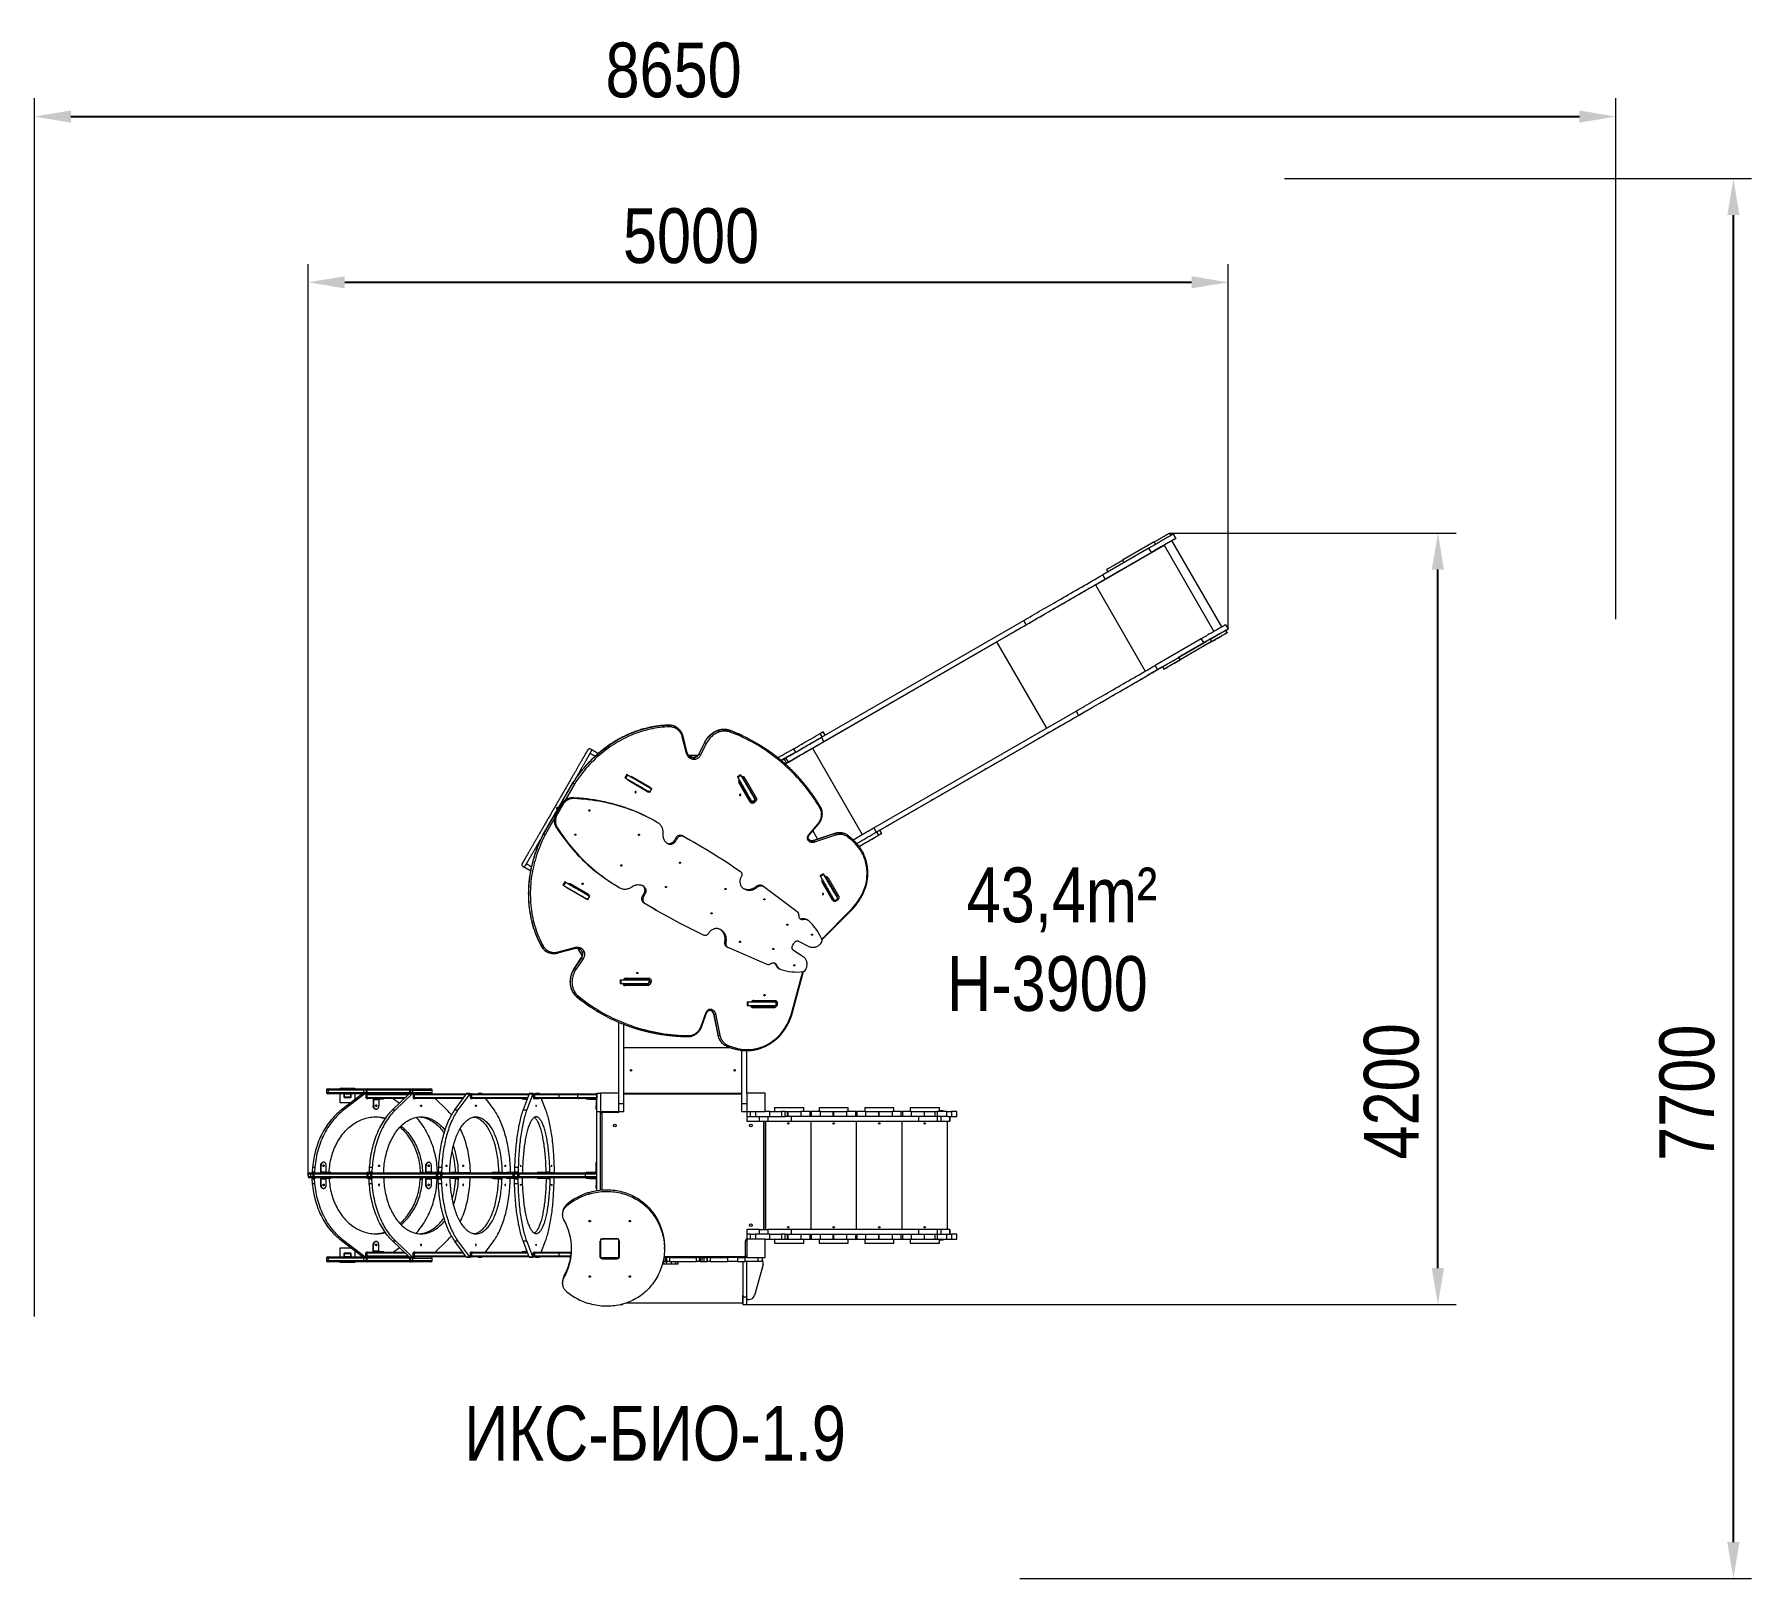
# Model space of a CAD drawing. Header units: millimetres. Extents: x -4727 to 4677, y -3642 to 4812.
import ezdxf

# ---------------------------------------------------------------- set-up
doc = ezdxf.new("R2010")
doc.units = ezdxf.units.MM
for name, color, linetype in [('DIKOM_АРТИКУЛ', 7, 'Continuous'), ('DIKOM_ОБЪЕКТ', 7, 'Continuous'), ('DIKOM_РАЗМЕР_ЗОНА', 7, 'Continuous'), ('DIKOM_РАЗМЕР_ОБЪЕКТА', 7, 'Continuous')]:
    doc.layers.add(name, color=color, linetype=linetype)
doc.styles.add('style1', font='arial.ttf', dxfattribs={"width": 0.8})
doc.dimstyles.new('1-50', dxfattribs={"dimtxt": 300, "dimasz": 200, "dimexe": 100, "dimexo": 0, "dimgap": 100, "dimtad": 1, "dimdec": 0, "dimtxsty": 'style1', "dimcen": 0, "dimclrd": 7, "dimclre": 7, "dimadec": 1, "dimazin": 2, "dimtfac": 1, "dimtdec": 0, "dimtmove": 1, "dimatfit": 3, "dimfxl": 0, "dimlwd": 25, "dimlwe": 18, "dimarcsym": 0})

msp = doc.modelspace()

# ---------------------------------------------------------------- texts
at = {"layer": 'DIKOM_АРТИКУЛ', "color": 7, "linetype": 'Continuous', "lineweight": 15, "insert": (-2372.2, -2696.3), "char_height": 300, "width": 1667.537, "attachment_point": 1, "style": 'style1'}
msp.add_mtext('ИКС-БИО-1.9', dxfattribs=at)
at = {"layer": 'DIKOM_РАЗМЕР_ОБЪЕКТА', "char_height": 300, "width": 5885.531, "attachment_point": 1, "style": 'style1'}
for s, insert in [('43,4m²', (378.9, 251.2)), ('H-3900', (270.6, -234.3))]:
    msp.add_mtext(s, dxfattribs=dict(at, insert=insert))

# ---------------------------------------------------------------- blocks, each defined once
blk = doc.blocks.new('*D15')
at = {"layer": 'Defpoints', "color": 0, "transparency": 16777216}
for p in [(1810, 3454.8), (1810, 1556.9), (-3226.7, -1434.3)]:
    blk.add_point(p, dxfattribs=at)
at = {"layer": 'DIKOM_РАЗМЕР_ОБЪЕКТА', "color": 7, "lineweight": 18, "transparency": 16777216}
for p, q in [((-3226.7, -1434.3), (-3226.7, 3554.8)), ((1810, 1556.9), (1810, 3554.8))]:
    blk.add_line(p, q, dxfattribs=at)
at = {"layer": 'DIKOM_РАЗМЕР_ОБЪЕКТА', "color": 7, "lineweight": 25, "transparency": 16777216}
blk.add_line((-3026.7, 3454.8), (1610, 3454.8), dxfattribs=at)
at = {"layer": 'DIKOM_РАЗМЕР_ОБЪЕКТА', "color": 7, "transparency": 16777216}
for points in [[(-3026.7, 3488.1), (-3026.7, 3421.5), (-3226.7, 3454.8)], [(1610, 3488.1), (1610, 3421.5), (1810, 3454.8)]]:
    blk.add_solid(points, dxfattribs=at)
at = {"layer": 'DIKOM_РАЗМЕР_ОБЪЕКТА', "color": 0, "transparency": 16777216, "insert": (-1130.8, 3708), "char_height": 300, "attachment_point": 5, "style": 'style1'}
blk.add_mtext('5000', dxfattribs=at)
blk = doc.blocks.new('*D16')
at = {"layer": 'Defpoints', "color": 0, "transparency": 16777216}
for p in [(1490, 2082.3), (2958.8, 2082.3), (-836.2, -2142.3)]:
    blk.add_point(p, dxfattribs=at)
at = {"layer": 'DIKOM_РАЗМЕР_ОБЪЕКТА', "color": 7, "lineweight": 18, "transparency": 16777216}
for p, q in [((1490, 2082.3), (3058.8, 2082.3)), ((-836.2, -2142.3), (3058.8, -2142.3))]:
    blk.add_line(p, q, dxfattribs=at)
at = {"layer": 'DIKOM_РАЗМЕР_ОБЪЕКТА', "color": 7, "lineweight": 25, "transparency": 16777216}
blk.add_line((2958.8, -1942.3), (2958.8, 1882.3), dxfattribs=at)
at = {"layer": 'DIKOM_РАЗМЕР_ОБЪЕКТА', "color": 7, "transparency": 16777216}
for points in [[(2925.5, 1882.3), (2992.1, 1882.3), (2958.8, 2082.3)], [(2925.5, -1942.3), (2992.1, -1942.3), (2958.8, -2142.3)]]:
    blk.add_solid(points, dxfattribs=at)
at = {"layer": 'DIKOM_РАЗМЕР_ОБЪЕКТА', "color": 0, "transparency": 16777216, "insert": (2705.6, -974.7), "char_height": 300, "attachment_point": 5, "rotation": 90, "style": 'style1'}
blk.add_mtext('4200', dxfattribs=at)
blk = doc.blocks.new('*D14')
at = {"layer": 'Defpoints', "color": 0, "transparency": 16777216}
for p in [(3933.7, 4362.3), (3933.7, 1611), (-4726.7, -2207.4)]:
    blk.add_point(p, dxfattribs=at)
at = {"layer": 'DIKOM_РАЗМЕР_ЗОНА', "color": 7, "lineweight": 18, "transparency": 16777216}
for p, q in [((-4726.7, -2207.4), (-4726.7, 4462.3)), ((3933.7, 1611), (3933.7, 4462.3))]:
    blk.add_line(p, q, dxfattribs=at)
at = {"layer": 'DIKOM_РАЗМЕР_ЗОНА', "color": 7, "lineweight": 25, "transparency": 16777216}
blk.add_line((-4526.7, 4362.3), (3733.7, 4362.3), dxfattribs=at)
at = {"layer": 'DIKOM_РАЗМЕР_ЗОНА', "color": 7, "transparency": 16777216}
for points in [[(-4526.7, 4395.6), (-4526.7, 4329), (-4726.7, 4362.3)], [(3733.7, 4395.6), (3733.7, 4329), (3933.7, 4362.3)]]:
    blk.add_solid(points, dxfattribs=at)
at = {"layer": 'DIKOM_РАЗМЕР_ЗОНА', "color": 0, "transparency": 16777216, "insert": (-1226.3, 4615.5), "char_height": 300, "attachment_point": 5, "style": 'style1'}
blk.add_mtext('8650', dxfattribs=at)
blk = doc.blocks.new('*D13')
at = {"layer": 'Defpoints', "color": 0, "transparency": 16777216}
for p in [(2118.6, 4022.6), (4576.8, 4022.6), (669.7, -3642.3)]:
    blk.add_point(p, dxfattribs=at)
at = {"layer": 'DIKOM_РАЗМЕР_ЗОНА', "color": 7, "lineweight": 18, "transparency": 16777216}
for p, q in [((2118.6, 4022.6), (4676.8, 4022.6)), ((669.7, -3642.3), (4676.8, -3642.3))]:
    blk.add_line(p, q, dxfattribs=at)
at = {"layer": 'DIKOM_РАЗМЕР_ЗОНА', "color": 7, "lineweight": 25, "transparency": 16777216}
blk.add_line((4576.8, -3442.3), (4576.8, 3822.6), dxfattribs=at)
at = {"layer": 'DIKOM_РАЗМЕР_ЗОНА', "color": 7, "transparency": 16777216}
for points in [[(4543.5, 3822.6), (4610.1, 3822.6), (4576.8, 4022.6)], [(4543.5, -3442.3), (4610.1, -3442.3), (4576.8, -3642.3)]]:
    blk.add_solid(points, dxfattribs=at)
at = {"layer": 'DIKOM_РАЗМЕР_ЗОНА', "color": 0, "transparency": 16777216, "insert": (4323.6, -982.2), "char_height": 300, "attachment_point": 5, "rotation": 90, "style": 'style1'}
blk.add_mtext('7700', dxfattribs=at)

# ---------------------------------------------------------------- dimensions: what is measured, and where the dimension line sits
at = {"layer": 'DIKOM_РАЗМЕР_ЗОНА'}
dim = msp.add_linear_dim(base=(3933.7, 4362.3), p1=(-4726.7, -2207.4), p2=(3933.7, 1611), text='8650', dimstyle='1-50', override={"dimscale": 1, "dimtix": 0, "dimtofl": 1, "dimtmove": 1, "dimatfit": 3}, dxfattribs=at)
dim.commit()
dim.dimension.update_dxf_attribs({"geometry": '*D14', "text_midpoint": (-1226.3, 4362.3), "dimtype": 160})
dim = msp.add_linear_dim(base=(4576.8, 4022.6), p1=(669.7, -3642.3), p2=(2118.6, 4022.6), angle=90, text='7700', dimstyle='1-50', override={"dimscale": 1, "dimtix": 0, "dimtofl": 1, "dimtmove": 1, "dimatfit": 3}, dxfattribs=at)
dim.commit()
dim.dimension.update_dxf_attribs({"geometry": '*D13', "text_midpoint": (4576.8, -982.2), "dimtype": 160})
at = {"layer": 'DIKOM_РАЗМЕР_ОБЪЕКТА'}
dim = msp.add_linear_dim(base=(1810, 3454.8), p1=(-3226.7, -1434.3), p2=(1810, 1556.9), text='5000', dimstyle='1-50', override={"dimscale": 1, "dimtix": 0, "dimtofl": 1, "dimtmove": 1, "dimatfit": 3}, dxfattribs=at)
dim.commit()
dim.dimension.update_dxf_attribs({"geometry": '*D15', "text_midpoint": (-1130.8, 3454.8), "dimtype": 160})
dim = msp.add_linear_dim(base=(2958.8, 2082.3), p1=(-836.2, -2142.3), p2=(1490, 2082.3), angle=90, text='4200', dimstyle='1-50', override={"dimscale": 1, "dimtix": 0, "dimtofl": 1, "dimtmove": 1, "dimatfit": 3}, dxfattribs=at)
dim.commit()
dim.dimension.update_dxf_attribs({"geometry": '*D16', "text_midpoint": (2958.8, -974.7), "dimtype": 160})

# ---------------------------------------------------------------- linework, layer by layer
at = {"layer": 'DIKOM_ОБЪЕКТ', "color": 7, "linetype": 'Continuous', "lineweight": 15}
for p, q in [((1497.5, 2069.3), (1490, 2082.3)), ((1523.6, 2053.2), (1510.1, 2076.6)), ((1523.6, 2053.2), (1510.1, 2076.6)), ((1510.1, 2076.6), (1510.1, 2076.6)), ((1083.5, 1799.1), (1459.4, 2016.2)), ((1376.4, 1999.4), (1124, 1853.7)), ((1389.9, 1976), (1137.5, 1830.3)), ((1404.9, 2033.2), (1231.7, 1933.2)), ((1389.9, 1976), (1376.4, 1999.4)), ((1404.9, 2033.2), (1412.4, 2020.2)), ((1459.4, 2016.2), (1732.4, 1543.3)), ((1775, 1567.9), (1502, 2040.7)), ((1523.6, 2053.2), (1523.6, 2053.2)), ((1143.6, 1882.3), (1151.1, 1869.3)), ((1231.7, 1933.2), (1239.2, 1920.2)), ((1083.5, 1799.1), (1356.5, 1326.3)), ((1137.5, 1830.3), (1124, 1853.7)), ((-416.5, 964.3), (690.8, 1603.6)), ((704.3, 1580.2), (690.8, 1603.6)), ((-403, 940.9), (704.3, 1580.2)), ((1796.6, 1580.4), (1810.1, 1557)), ((1796.6, 1580.4), (1810.1, 1557)), ((1796.6, 1580.4), (1796.6, 1580.4)), ((1805, 1536.7), (1797.5, 1549.7)), ((1810.1, 1557), (1810.1, 1557)), ((-466.1, 904.5), (541.9, 1486.5)), ((541.9, 1486.5), (814.9, 1013.6)), ((1662.9, 1503.2), (1410.5, 1357.5)), ((1676.4, 1479.8), (1424, 1334.1)), ((1712.4, 1500.6), (1539.2, 1400.6)), ((1716.9, 1485.8), (1543.7, 1385.9)), ((1719.9, 1487.6), (1546.7, 1387.6)), ((1662.9, 1503.2), (1676.4, 1479.8)), ((1712.4, 1500.6), (1719.9, 1487.6)), ((1451.1, 1349.7), (1369.1, 1302.4)), ((1410.5, 1357.5), (1424, 1334.1)), ((1451.1, 1349.7), (1458.6, 1336.7)), ((1539.2, 1400.6), (1546.7, 1387.6)), ((-130, 468.1), (977.3, 1107.3)), ((-116.5, 444.7), (990.8, 1084)), ((977.3, 1107.3), (990.8, 1084)), ((-1155.2, 875.6), (-1178.5, 965.9)), ((-1151.3, 879.4), (-1174.6, 969.7)), ((-916.3, 1001.1), (-916.6, 1001.2)), ((-412.9, 966.4), (-423.4, 984.6)), ((-403, 940.9), (-416.5, 964.3)), ((-396.5, 975.9), (-407, 994)), ((-96.5, 456.2), (795.1, 970.9)), ((-1677.5, 885.3), (-1677.5, 885.3)), ((-1094, 863.5), (-1143, 863.5)), ((-1143, 863.5), (-1094, 863.5)), ((-1125.7, 863.5), (-1125.7, 863.5)), ((-1125.7, 863.5), (-1125.7, 863.5)), ((-1112.8, 851.6), (-1113.7, 851.8)), ((-1057.4, 934.8), (-1088.4, 871.9)), ((-1087.5, 871.3), (-1056.5, 934.1)), ((-1047.3, 929.5), (-1078.3, 866.7)), ((-620.8, 846.4), (-611.4, 851.8)), ((-607.3, 823), (-620.8, 846.4)), ((-597.9, 828.4), (-611.4, 851.8)), ((-556.8, 883.3), (-567.3, 901.5)), ((-466.1, 904.5), (-193.1, 431.7)), ((-1482.8, 760.9), (-1493.3, 742.7)), ((-1479.6, 759), (-1490.1, 740.8)), ((-858.8, 758.4), (-877, 747.9)), ((-856.9, 755.1), (-875.1, 744.6)), ((-847.1, 738.2), (-856.3, 754.1)), ((-607.3, 823), (-597.9, 828.4)), ((-1779, 713.9), (-1859.4, 574.5)), ((-1858.5, 574), (-1778, 713.4)), ((-1769.2, 708.1), (-1849.6, 568.8)), ((-1472.1, 725), (-1472.1, 725)), ((-1368.8, 665.4), (-1472.1, 725)), ((-1463.4, 749.7), (-1460.4, 748)), ((-1460.4, 748), (-1460.4, 748)), ((-1354.4, 689.4), (-1458.1, 749.3)), ((-1455.2, 720.7), (-1456.6, 718.1)), ((-1452.9, 719.4), (-1454.4, 716.8)), ((-1454.4, 716.8), (-1439.2, 708)), ((-1356.7, 663.9), (-1346.2, 682)), ((-1349.8, 684.1), (-1352.4, 685.6)), ((-806.6, 608.7), (-868.2, 716.4)), ((-803.7, 614), (-865.3, 721.7)), ((-855.1, 710), (-857.7, 708.6)), ((-854.1, 708.3), (-856.7, 706.8)), ((-856.7, 706.8), (-847.4, 690.7)), ((-849.5, 742.3), (-845.8, 736)), ((-847.8, 739.6), (-849.3, 742.2)), ((-847.8, 739.6), (-847.8, 739.6)), ((-837.3, 721.4), (-847.8, 739.6)), ((-845.8, 736), (-845.8, 736)), ((-845.2, 739.5), (-783.6, 631.8)), ((-844.6, 738.9), (-844.1, 738.7)), ((-844.6, 738.9), (-783, 631.2)), ((-782.5, 631), (-844.1, 738.7)), ((-837.3, 721.4), (-837.3, 721.4)), ((-835.6, 740.9), (-774, 633.2)), ((-1859.6, 574.2), (-1940.1, 434.8)), ((-1858.7, 573.6), (-1939.2, 434.2)), ((-1841, 596.5), (-1869.4, 547.3)), ((-1834.3, 592.6), (-1862.7, 543.4)), ((-1855.3, 571.7), (-1856.5, 572.4)), ((-1834.3, 592.6), (-1841, 596.5)), ((-1771.7, 630.2), (-1778.4, 634.1)), ((-798.1, 611.3), (-779.9, 621.8)), ((-790.6, 615.6), (-793.7, 613.2)), ((-786.4, 617.7), (-792.6, 613)), ((-792.6, 613), (-792.1, 612.8)), ((-792.1, 612.8), (-785.9, 617.4)), ((-786.4, 617.7), (-786.7, 617.8)), ((-785.2, 618.7), (-786.4, 617.7)), ((-786.4, 617.7), (-785.9, 617.4)), ((-779.7, 610.2), (-785.9, 605.6)), ((-781.9, 625.3), (-783.4, 627.9)), ((-783, 631.2), (-782.5, 631)), ((-1879.6, 516.8), (-1930.2, 429.3)), ((-1864, 470.3), (-1870.7, 474.2)), ((-1862.7, 543.4), (-1869.4, 547.3)), ((-1317.3, 499.9), (-1324, 503.8)), ((-487.3, 428.8), (-435.4, 490.7)), ((-484.9, 425.9), (-433.1, 487.8)), ((-1255.8, 380.7), (-1262.5, 384.6)), ((-1216.4, 393.2), (-1223.2, 397.1)), ((-1207.5, 408.1), (-1214.2, 412)), ((-1173, 422.5), (-1179.8, 426.3)), ((-1105.7, 384.5), (-1112.4, 388.4)), ((-464, 450.9), (-437.9, 405.8)), ((-346.1, 436.6), (-459.6, 398.6)), ((-458.4, 398.3), (-344.9, 436.4)), ((-340.4, 427.6), (-453.9, 389.5)), ((-273.2, 427.1), (-273.6, 427.4)), ((-189.4, 378.4), (-189.4, 378.4)), ((-130, 468.1), (-116.5, 444.7)), ((-102.4, 428.6), (-112.9, 446.8)), ((-86, 438), (-96.5, 456.2)), ((-2055.9, 271.9), (-2055.9, 271.9)), ((-406.1, 216.4), (-424.3, 205.9)), ((-404.2, 213.1), (-422.4, 202.6)), ((-394.8, 196.7), (-403.6, 212.1)), ((-394.5, 196.3), (-393.3, 194.2)), ((-394.1, 195.8), (-394.3, 196.3)), ((-394.1, 195.8), (-394.2, 195.8)), ((-393.5, 196.1), (-394.1, 195.8)), ((-393.3, 194.2), (-393.3, 194.2)), ((-390, 193.6), (-332.7, 94.3)), ((-388.9, 192.7), (-389.4, 193)), ((-389.4, 193), (-332.1, 93.7)), ((-331.6, 93.5), (-388.9, 192.7)), ((-380.4, 195), (-323.1, 95.8)), ((-1822.3, 173), (-1832.8, 154.8)), ((-1819, 171.1), (-1829.5, 152.9)), ((-1707.1, 79.6), (-1810.3, 139.2)), ((-1804.2, 162.6), (-1799.8, 160.1)), ((-1692.6, 103.6), (-1796.3, 163.5)), ((-1782.6, 153.6), (-1784.1, 151)), ((-1780.3, 152.3), (-1781.8, 149.7)), ((-1766.6, 140.9), (-1781.8, 149.7)), ((-1765.1, 143.5), (-1780.3, 152.3)), ((-1739.9, 125.5), (-1766.6, 140.9)), ((-1696.1, 76), (-1685.6, 94.1)), ((-1692.6, 103.6), (-1693.1, 103.9)), ((-1689.2, 96.2), (-1691.8, 97.7)), ((-1530.7, 145.8), (-1524, 142)), ((-1390, 148.3), (-1396.7, 152.2)), ((-1389.6, 92.8), (-1396.3, 96.7)), ((-1381.1, 108), (-1387.8, 111.9)), ((-766.3, 144.3), (-773, 148.2)), ((-735, 148.4), (-741.7, 152.3)), ((-732.7, 146.9), (-549.2, 10.7)), ((-355.9, 71.5), (-413, 170.4)), ((-353, 76.8), (-410.1, 175.7)), ((-402.5, 168.1), (-404.9, 166.7)), ((-401.4, 166.3), (-403.8, 164.9)), ((-376.1, 121.7), (-375.8, 121.9)), ((-376.1, 121.5), (-375.7, 121.8)), ((-362.4, 141), (-362.5, 141)), ((-362.4, 141), (-362.5, 141)), ((-362.4, 141), (-360.4, 142.2)), ((-362.4, 141), (-362.4, 141.1)), ((-362.4, 141), (-362.4, 141)), ((-1384.8, 55.8), (-1391.5, 59.7)), ((-1325, 20.3), (-1318.3, 16.4)), ((-415.5, -140.5), (-256.8, 18.3)), ((-414.1, -144.4), (-254.8, 14.9)), ((-345.4, 69.3), (-327.2, 79.8)), ((-329.5, 72.2), (-336, 67.9)), ((-332.1, 93.7), (-331.6, 93.5)), ((-329.3, 83.3), (-331.3, 86.8)), ((-518.2, -33.9), (-524.9, -30)), ((-489, -39.2), (-495.7, -35.3)), ((-1858.1, -211.2), (-1768.2, -186.3)), ((-940.5, -157.4), (-947.2, -153.5)), ((-935.1, -182.7), (-928.4, -186.6)), ((-926, -187.8), (-716.2, -278.6)), ((-574, -174.8), (-568, -164.4)), ((-484.7, -182.8), (-540.6, -153.7)), ((-420.3, -165), (-426, -170.6)), ((-1859.4, -216.5), (-1769.6, -191.6)), ((-1731.7, -242.3), (-1770.6, -300.5)), ((-1730.7, -242.8), (-1769.6, -301)), ((-1722.1, -248.4), (-1761, -306.6)), ((-1751.6, -190.7), (-1727.1, -233.1)), ((-1727.1, -233.1), (-1751.6, -190.7)), ((-1743, -205.6), (-1743, -205.6)), ((-1726.9, -210.2), (-1726.2, -211)), ((-662.1, -283.2), (-668.8, -279.3)), ((-516.4, -237.7), (-569.6, -203.9)), ((-1518.5, -363.3), (-1518.5, -384.3)), ((-1518.5, -363.3), (-1514.7, -363.3)), ((-1514.7, -363.3), (-1514.7, -384.3)), ((-1514.7, -363.3), (-1360.8, -363.3)), ((-1490, -360.3), (-1365.9, -359.8)), ((-1486.9, -355.2), (-1362.8, -354.7)), ((-1474.8, -360.3), (-1474.8, -363.3)), ((-1474.8, -360.3), (-1472.8, -360.3)), ((-1472.8, -360.3), (-1472.8, -363.3)), ((-1472.8, -360.3), (-1454.2, -360.3)), ((-1360.8, -384.3), (-1360.8, -363.3)), ((-1360.3, -368.1), (-1360.8, -372)), ((-1359.5, -369), (-1360.5, -376.7)), ((-1360, -377), (-1359.1, -369.2)), ((-1359.1, -369.2), (-1359.5, -369)), ((-1349.8, -371), (-1350.7, -378.7)), ((-649.6, -302), (-642.9, -305.8)), ((-576.5, -535.6), (-518.4, -318.8)), ((-572.7, -535.6), (-514.3, -318)), ((-499.7, -302.4), (-497.6, -294.6)), ((-1757.7, -455.7), (-1757.4, -455.9)), ((-1518.5, -384.3), (-1514.7, -384.3)), ((-1514.7, -384.3), (-1360.8, -384.3)), ((-1498.7, -385.6), (-1498.7, -384.3)), ((-1371.4, -386.1), (-1495.4, -386.6)), ((-1370.5, -386.4), (-1494.6, -386.9)), ((-1494.1, -387.1), (-1494.6, -386.9)), ((-1494.1, -387.1), (-1370.1, -386.6)), ((-1367.7, -395.2), (-1491.8, -395.7)), ((-1370.1, -386.6), (-1370.5, -386.4)), ((-1360.8, -376.5), (-1360.5, -376.7)), ((-1360.5, -376.7), (-1360.8, -378.2)), ((-1360, -377), (-1360.5, -376.7)), ((-1075, -617.1), (-1047.3, -541.3)), ((-1071.3, -617.7), (-1043.7, -541.9)), ((-1007.3, -550.1), (-983.5, -667.4)), ((-1006.5, -551), (-982.7, -668.3)), ((-996.6, -550.5), (-972.8, -667.8)), ((-822.8, -484.3), (-822.8, -505.3)), ((-822.8, -484.3), (-819, -484.3)), ((-822.8, -505.3), (-819, -505.3)), ((-819, -484.3), (-819, -505.3)), ((-819, -484.3), (-665, -484.3)), ((-819, -505.3), (-665, -505.3)), ((-680.4, -507.9), (-795, -507.9)), ((-794.2, -508.1), (-793.7, -508.4)), ((-679.6, -508.1), (-794.2, -508.1)), ((-793.7, -508.4), (-679.1, -508.4)), ((-676.8, -516.9), (-791.4, -516.9)), ((-789.5, -481.6), (-675.3, -481.6)), ((-786.4, -476.4), (-672.2, -476.4)), ((-779.1, -481.6), (-779.1, -484.3)), ((-777.1, -481.6), (-777.1, -484.3)), ((-725.7, -484.3), (-725.7, -483.9)), ((-679.1, -508.4), (-679.6, -508.1)), ((-665, -505.3), (-665, -484.3)), ((-659.1, -491.8), (-659.6, -499.5)), ((-1525.7, -984.3), (-1525.7, -596.4)), ((-1498.7, -1040.6), (-1498.7, -607.4)), ((-1498.7, -734.3), (-917.9, -734.3)), ((-939.2, -725.6), (-938.9, -725.8)), ((-852.7, -1040.6), (-852.7, -749.8)), ((-825.7, -984.3), (-825.7, -751.5)), ((-3127.1, -967.4), (-3127.1, -980.4)), ((-3117.7, -967.4), (-3127.1, -967.4)), ((-3127.1, -980.4), (-3117.7, -980.4)), ((-3120.1, -960.4), (-3110.8, -960.4)), ((-3110.8, -987.4), (-3120.1, -987.4)), ((-2923.8, -967.4), (-3117.7, -967.4)), ((-3117.7, -967.4), (-3117.7, -980.4)), ((-3117.7, -980.4), (-2923.8, -980.4)), ((-3110.8, -960.4), (-2918.2, -960.4)), ((-2929.8, -987.4), (-3110.8, -987.4)), ((-3052.2, -960.4), (-3052.2, -957.4)), ((-3052.2, -957.4), (-2972.2, -957.4)), ((-3052.2, -960.4), (-3052.2, -957.4)), ((-3052.2, -957.4), (-3052.2, -957.4)), ((-3052.2, -1037.4), (-3052.2, -987.4)), ((-3052.2, -1037.4), (-3052.2, -987.4)), ((-2929.8, -987.4), (-3045.3, -1076.6)), ((-2917.2, -987.4), (-3032.7, -1076.6)), ((-3031.8, -989.9), (-3032.2, -989.9)), ((-3032.2, -989.9), (-3032.2, -1004.9)), ((-3031.8, -1004.9), (-3032.2, -1004.9)), ((-3031.8, -989.9), (-3031.8, -1004.9)), ((-3029.8, -989.9), (-3029.8, -1004.9)), ((-3029.3, -1007.4), (-3029.7, -1007.4)), ((-2994.3, -989.4), (-3029.3, -989.4)), ((-3029.3, -1005.4), (-2994.3, -1005.4)), ((-3029.3, -1007.4), (-2994.3, -1007.4)), ((-2993.8, -989.9), (-2994.2, -989.9)), ((-2994.2, -1004.9), (-2994.2, -989.9)), ((-2993.8, -1004.9), (-2994.2, -1004.9)), ((-2993.8, -1004.9), (-2993.8, -989.9)), ((-2991.8, -1004.9), (-2991.8, -989.9)), ((-2972.2, -957.4), (-2972.2, -960.4)), ((-2972.2, -987.4), (-2972.2, -1020.1)), ((-2930, -987.4), (-2929.8, -987.4)), ((-2929.8, -987.4), (-2917.2, -987.4)), ((-2915, -986.6), (-2927.6, -986.6)), ((-2909.4, -967.4), (-2923.8, -967.4)), ((-2923.8, -967.4), (-2923.8, -980.4)), ((-2923.8, -980.4), (-2909.4, -980.4)), ((-2918.2, -960.4), (-2903.8, -960.4)), ((-2903.8, -987.4), (-2912.9, -987.4)), ((-2911, -991.6), (-2911, -1006.4)), ((-2909.4, -994.4), (-2911, -994.4)), ((-2911, -1007.4), (-2909.4, -1007.4)), ((-2906.1, -967.4), (-2909.4, -967.4)), ((-2909.4, -967.4), (-2909.4, -980.4)), ((-2909.4, -980.4), (-2906.1, -980.4)), ((-2906.1, -994.4), (-2909.4, -994.4)), ((-2909.4, -1007.4), (-2909.4, -994.4)), ((-2909.4, -1007.4), (-2906.1, -1007.4)), ((-2672, -967.4), (-2906.1, -967.4)), ((-2906.1, -967.4), (-2906.1, -980.4)), ((-2906.1, -980.4), (-2672, -980.4)), ((-2906.1, -994.4), (-2906.1, -1007.4)), ((-2680.8, -994.4), (-2906.1, -994.4)), ((-2906.1, -1007.4), (-2694.3, -1007.4)), ((-2903.8, -1014.4), (-2904.7, -1014.4)), ((-2867.4, -1014.4), (-2904.6, -1014.4)), ((-2903.8, -960.4), (-2900.2, -960.4)), ((-2900.2, -987.4), (-2903.8, -987.4)), ((-2900.2, -1014.4), (-2903.8, -1014.4)), ((-2900.2, -960.4), (-2667.9, -960.4)), ((-2673.6, -987.4), (-2900.2, -987.4)), ((-2701.6, -1014.4), (-2900.2, -1014.4)), ((-2869.2, -1020.4), (-2871, -1020.4)), ((-2871, -1020.4), (-2871, -1054.4)), ((-2840.4, -1020.4), (-2869.2, -1020.4)), ((-2869.2, -1020.4), (-2869.2, -1054.4)), ((-2867.4, -1014.4), (-2867.4, -1017.4)), ((-2847, -1014.4), (-2867.4, -1014.4)), ((-2847, -1017.4), (-2867.4, -1017.4)), ((-2847, -1014.4), (-2821.8, -1014.4)), ((-2847, -1017.4), (-2847, -1014.4)), ((-2821.8, -1017.4), (-2847, -1017.4)), ((-2840.4, -1020.4), (-2840.4, -1054.4)), ((-2821.8, -1014.4), (-2821.8, -1017.4)), ((-2821.8, -1014.4), (-2814.6, -1014.4)), ((-2814.6, -1017.4), (-2821.8, -1017.4)), ((-2814.6, -1017.4), (-2814.6, -1014.4)), ((-2808.6, -1014.4), (-2814.6, -1014.4)), ((-2673.6, -987.4), (-2766.1, -1076.6)), ((-2761.1, -1014.4), (-2728, -1039.9)), ((-2657.5, -987.4), (-2750, -1076.6)), ((-2673.6, -987.4), (-2657.5, -987.4)), ((-2667.3, -967.4), (-2672, -967.4)), ((-2672, -967.4), (-2672, -980.4)), ((-2672, -980.4), (-2667.3, -980.4)), ((-2655.7, -986.6), (-2671.8, -986.6)), ((-2667.9, -960.4), (-2662.9, -960.4)), ((-2656.7, -967.4), (-2667.3, -967.4)), ((-2667.3, -967.4), (-2667.3, -980.4)), ((-2667.3, -980.4), (-2656.7, -980.4)), ((-2662.9, -960.4), (-2652.2, -960.4)), ((-2656.7, -967.4), (-2656.7, -980.4)), ((-2656.7, -967.4), (-2548.4, -967.4)), ((-2656.7, -980.4), (-2548.4, -980.4)), ((-2652.2, -987.4), (-2654, -987.4)), ((-2654, -987.4), (-2646.8, -987.4)), ((-2652.5, -991.6), (-2652.5, -1006.4)), ((-2651.3, -994.4), (-2652.5, -994.4)), ((-2652.5, -1007.4), (-2651.3, -1007.4)), ((-2652.2, -960.4), (-2555.4, -960.4)), ((-2646.8, -987.4), (-2652.2, -987.4)), ((-2646.9, -994.4), (-2651.3, -994.4)), ((-2651.3, -1007.4), (-2651.3, -994.4)), ((-2651.3, -1007.4), (-2646.9, -1007.4)), ((-2646.8, -1014.4), (-2647.4, -1014.4)), ((-2570.5, -1014.4), (-2647.4, -1014.4)), ((-2646.9, -994.4), (-2646.9, -1007.4)), ((-2366.5, -994.4), (-2646.9, -994.4)), ((-2646.9, -1007.4), (-2375.9, -1007.4)), ((-2646.8, -987.4), (-2642, -987.4)), ((-2642, -1014.4), (-2646.8, -1014.4)), ((-2642, -987.4), (-2361.4, -987.4)), ((-2381, -1014.4), (-2642, -1014.4)), ((-2548.4, -980.4), (-2548.4, -967.4)), ((-2532.5, -1014.4), (-2467.9, -1076.6)), ((-2361.4, -987.4), (-2426, -1076.6)), ((-2342.7, -987.4), (-2407.2, -1076.6)), ((-2381.4, -1014.4), (-2381.4, -1014.9)), ((-2381.4, -1014.4), (-2381, -1014.4)), ((-2361.4, -987.4), (-2342.7, -987.4)), ((-2341.4, -986.6), (-2360.2, -986.6)), ((-2340.2, -987.4), (-2335.1, -987.4)), ((-2339.2, -991.6), (-2339.2, -1006.4)), ((-2338.3, -994.4), (-2339.2, -994.4)), ((-2339.2, -1007.4), (-2338.3, -1007.4)), ((-2333.2, -994.4), (-2338.3, -994.4)), ((-2338.3, -1007.4), (-2338.3, -994.4)), ((-2338.3, -1007.4), (-2333.2, -1007.4)), ((-2335.1, -1014.4), (-2335.7, -1014.4)), ((-2282, -1014.4), (-2335.6, -1014.4)), ((-2335.1, -987.4), (-2329.6, -987.4)), ((-2329.6, -1014.4), (-2335.1, -1014.4)), ((-2020.5, -994.4), (-2333.2, -994.4)), ((-2333.2, -994.4), (-2333.2, -1007.4)), ((-2333.2, -1007.4), (-2024.6, -1007.4)), ((-2329.6, -987.4), (-2019.3, -987.4)), ((-2027.2, -1014.4), (-2329.6, -1014.4)), ((-2276.1, -986.6), (-2294.9, -986.6)), ((-2255.4, -1014.4), (-2210.4, -1076.6)), ((-2056.2, -1014.4), (-2056.2, -1017.4)), ((-2056.2, -1014.4), (-2042.4, -1014.4)), ((-2042.4, -1017.4), (-2056.2, -1017.4)), ((-2017, -987.4), (-2050.8, -1076.6)), ((-2042.4, -1014.4), (-2042.4, -1017.4)), ((-2042.4, -1014.4), (-2027.2, -1014.4)), ((-2042.4, -1017.4), (-2028.4, -1017.4)), ((-1996.6, -987.4), (-2030.4, -1076.6)), ((-2019.7, -994.4), (-2020.5, -994.4)), ((-2020.5, -996.5), (-2020.5, -994.4)), ((-2019.3, -987.4), (-2017, -987.4)), ((-2017, -987.4), (-1996.6, -987.4)), ((-1996, -986.6), (-2016.4, -986.6)), ((-1995.3, -987.4), (-1992.6, -987.4)), ((-1994.8, -991.6), (-1994.8, -1006.4)), ((-1994.3, -994.4), (-1994.8, -994.4)), ((-1994.8, -1007.4), (-1994.3, -1007.4)), ((-1988.7, -994.4), (-1994.3, -994.4)), ((-1994.3, -1007.4), (-1994.3, -994.4)), ((-1994.3, -1007.4), (-1988.7, -1007.4)), ((-1992.6, -1014.4), (-1992.9, -1014.4)), ((-1992.9, -1014.4), (-1964.8, -1014.4)), ((-1992.6, -987.4), (-1986.6, -987.4)), ((-1986.6, -1014.4), (-1992.6, -1014.4)), ((-1854.3, -994.4), (-1988.7, -994.4)), ((-1988.7, -994.4), (-1988.7, -1007.4)), ((-1988.7, -1007.4), (-1854.3, -1007.4)), ((-1986.6, -987.4), (-1853.2, -987.4)), ((-1853.2, -1014.4), (-1986.6, -1014.4)), ((-1961.8, -986.6), (-1982.2, -986.6)), ((-1950.9, -1014.4), (-1927.4, -1076.6)), ((-1752.2, -994.4), (-1854.3, -994.4)), ((-1854.3, -994.4), (-1854.3, -1007.4)), ((-1854.3, -1007.4), (-1752.2, -1007.4)), ((-1853.2, -987.4), (-1747.7, -987.4)), ((-1747.7, -1014.4), (-1853.2, -1014.4)), ((-1646.7, -994.4), (-1752.2, -994.4)), ((-1752.2, -994.4), (-1752.2, -1007.4)), ((-1752.2, -1007.4), (-1646.7, -1007.4)), ((-1747.7, -987.4), (-1646.7, -987.4)), ((-1646.7, -1014.4), (-1747.7, -1014.4)), ((-1704.7, -1014.4), (-1704.7, -1017.4)), ((-1686.7, -1017.4), (-1704.7, -1017.4)), ((-1686.7, -1014.4), (-1686.7, -1017.4)), ((-1686.7, -1017.4), (-1652.7, -1017.4)), ((-1652.7, -1017.4), (-1652.7, -1014.4)), ((-1649.7, -1020.4), (-1649.7, -1054.4)), ((-1646.7, -1020.4), (-1649.7, -1020.4)), ((-1646.7, -984.3), (-1625.7, -984.3)), ((-1646.7, -1084.3), (-1646.7, -984.3)), ((-1646.7, -987.4), (-1646.7, -994.4)), ((-1646.7, -994.4), (-1646.7, -1007.4)), ((-1646.7, -1007.4), (-1646.7, -1014.4)), ((-1625.7, -984.3), (-1625.7, -1084.3)), ((-1525.7, -984.3), (-1625.7, -984.3)), ((-1525.7, -1084.3), (-1525.7, -984.3)), ((-1498.7, -984.3), (-852.7, -984.3)), ((-1498.7, -984.3), (-852.7, -984.3)), ((-852.7, -990.3), (-1498.7, -990.3)), ((-825.7, -984.3), (-825.7, -1084.3)), ((-725.7, -984.3), (-825.7, -984.3)), ((-725.7, -1084.3), (-725.7, -984.3)), ((-2994.5, -1037.4), (-3052.2, -1037.4)), ((-3052.2, -1037.4), (-3052.2, -1037.4)), ((-3045.3, -1076.6), (-3032.7, -1076.6)), ((-2871, -1054.4), (-2869.2, -1054.4)), ((-2854.8, -1072.4), (-2856.6, -1072.4)), ((-2766.1, -1076.6), (-2750, -1076.6)), ((-2426, -1076.6), (-2407.2, -1076.6)), ((-2050.8, -1076.6), (-2030.4, -1076.6)), ((-1649.7, -1054.4), (-1646.7, -1054.4)), ((-1649.7, -1072.4), (-1649.7, -1054.4)), ((-1649.7, -1072.4), (-1646.7, -1072.4)), ((-1646.7, -1084.3), (-1625.7, -1084.3)), ((-1646.7, -1517.7), (-1646.7, -1084.3)), ((-1625.7, -1514.9), (-1625.7, -1084.3)), ((-1625.7, -1084.3), (-1525.7, -1084.3)), ((-1625.7, -1094.3), (-1619.7, -1094.3)), ((-1619.7, -1094.3), (-1619.7, -1514.4)), ((-1615.7, -1084.3), (-1615.7, -1090.3)), ((-1533.7, -1090.3), (-1615.7, -1090.3)), ((-1533.7, -1084.3), (-1533.7, -1090.3)), ((-1525.7, -1040.6), (-1498.7, -1040.6)), ((-1525.7, -1084.3), (-1498.7, -1084.3)), ((-1498.7, -1084.3), (-1498.7, -1040.6)), ((-852.7, -1040.6), (-825.7, -1040.6)), ((-852.7, -1084.3), (-852.7, -1040.6)), ((-852.7, -1084.3), (-825.7, -1084.3)), ((-825.8, -1084.3), (-825.8, -1111.3)), ((-825.8, -1111.3), (-825.8, -1138.3)), ((-825.7, -1111.3), (-825.8, -1111.3)), ((-825.7, -1084.3), (-825.7, -1111.3)), ((-825.7, -1084.3), (-725.7, -1084.3)), ((-825.7, -1111.3), (-805.7, -1111.3)), ((-805.7, -1111.3), (-805.7, -1084.3)), ((-805.7, -1111.3), (-778.5, -1111.3)), ((-778.5, -1084.3), (-778.5, -1111.3)), ((-778.5, -1111.3), (-698.7, -1111.3)), ((-755.8, -1138.3), (-755.8, -1111.3)), ((-698.7, -1084.3), (-725.7, -1084.3)), ((-709.8, -1111.3), (-709.8, -1138.3)), ((-698.7, -1111.3), (-698.7, -1084.3)), ((-698.7, -1084.3), (-635.6, -1084.3)), ((-698.7, -1111.3), (-635.6, -1111.3)), ((-674.1, -1063.3), (-674.1, -1084.3)), ((-674.1, -1063.3), (-514.1, -1063.3)), ((-635.6, -1084.3), (-635.6, -1111.3)), ((-615.4, -1084.3), (-635.6, -1084.3)), ((-635.6, -1111.3), (-616.2, -1111.3)), ((-583.3, -1111.3), (-616.2, -1111.3)), ((-615.4, -1111.3), (-615.4, -1084.3)), ((-615.4, -1084.3), (-601.8, -1084.3)), ((-601.8, -1111.3), (-601.8, -1084.3)), ((-601.8, -1084.3), (-598.8, -1084.3)), ((-598.8, -1111.3), (-598.8, -1084.3)), ((-598.8, -1084.3), (-528.8, -1084.3)), ((-583.3, -1111.3), (-583.3, -1138.3)), ((114.7, -1111.3), (-583.3, -1111.3)), ((-528.8, -1084.3), (-528.8, -1111.3)), ((-478.8, -1084.3), (-528.8, -1084.3)), ((-514.1, -1084.3), (-514.1, -1063.3)), ((-478.8, -1111.3), (-478.8, -1084.3)), ((-478.8, -1084.3), (-472.8, -1084.3)), ((-472.8, -1084.3), (-472.8, -1111.3)), ((-422.8, -1084.3), (-472.8, -1084.3)), ((-429.8, -1063.3), (-429.8, -1084.3)), ((-429.8, -1063.3), (-269.8, -1063.3)), ((-422.8, -1111.3), (-422.8, -1084.3)), ((-422.8, -1084.3), (-352.8, -1084.3)), ((-352.8, -1111.3), (-352.8, -1084.3)), ((-352.8, -1084.3), (-348.8, -1084.3)), ((-348.8, -1111.3), (-348.8, -1084.3)), ((-348.8, -1084.3), (-278.8, -1084.3)), ((-278.8, -1084.3), (-278.8, -1111.3)), ((-228.8, -1084.3), (-278.8, -1084.3)), ((-269.8, -1084.3), (-269.8, -1063.3)), ((-228.8, -1111.3), (-228.8, -1084.3)), ((-228.8, -1084.3), (-222.8, -1084.3)), ((-222.8, -1084.3), (-222.8, -1111.3)), ((-172.8, -1084.3), (-222.8, -1084.3)), ((-179.8, -1063.3), (-179.8, -1084.3)), ((-179.8, -1063.3), (-19.8, -1063.3)), ((-172.8, -1111.3), (-172.8, -1084.3)), ((-172.8, -1084.3), (-102.8, -1084.3)), ((-102.8, -1111.3), (-102.8, -1084.3)), ((-102.8, -1084.3), (-99.8, -1084.3)), ((-99.8, -1111.3), (-99.8, -1084.3)), ((-99.8, -1084.3), (-29.8, -1084.3)), ((-29.8, -1084.3), (-29.8, -1111.3)), ((20.2, -1084.3), (-29.8, -1084.3)), ((-19.8, -1084.3), (-19.8, -1063.3)), ((20.2, -1111.3), (20.2, -1084.3)), ((20.2, -1084.3), (26.2, -1084.3)), ((26.2, -1084.3), (26.2, -1111.3)), ((76.2, -1084.3), (26.2, -1084.3)), ((69.2, -1063.3), (69.2, -1084.3)), ((69.2, -1063.3), (229.2, -1063.3)), ((76.2, -1111.3), (76.2, -1084.3)), ((76.2, -1084.3), (147.2, -1084.3)), ((114.7, -1111.3), (114.7, -1138.3)), ((216.6, -1111.3), (114.7, -1111.3)), ((147.2, -1111.3), (147.2, -1084.3)), ((147.2, -1084.3), (206.1, -1084.3)), ((206.1, -1111.3), (206.1, -1084.3)), ((206.1, -1084.3), (216.9, -1084.3)), ((216.6, -1111.3), (216.6, -1138.3)), ((236.7, -1111.3), (216.6, -1111.3)), ((216.9, -1084.3), (216.9, -1111.3)), ((269.8, -1084.3), (216.9, -1084.3)), ((229.2, -1084.3), (229.2, -1063.3)), ((249.2, -1081.3), (229.2, -1081.3)), ((236.7, -1111.3), (236.7, -1138.3)), ((276.5, -1111.3), (236.7, -1111.3)), ((249.2, -1084.3), (249.2, -1081.3)), ((269.8, -1111.3), (269.8, -1084.3)), ((269.8, -1084.3), (295, -1084.3)), ((276.5, -1111.3), (295, -1111.3)), ((285.4, -1111.3), (285.4, -1138.3)), ((286.1, -1138.3), (286.1, -1111.3)), ((295, -1084.3), (295, -1111.3)), ((324.2, -1084.3), (295, -1084.3)), ((295, -1111.3), (324.2, -1111.3)), ((324.2, -1111.3), (324.2, -1084.3)), ((-825.8, -1138.3), (-755.8, -1138.3)), ((-755.8, -1138.3), (-709.8, -1138.3)), ((-731.7, -1730.3), (-731.7, -1138.3)), ((-725.7, -1138.3), (-725.7, -1730.3)), ((-723.8, -1138.3), (-723.8, -1730.3)), ((-709.8, -1138.3), (-583.3, -1138.3)), ((-583.3, -1138.3), (114.7, -1138.3)), ((-473.8, -1730.3), (-473.8, -1138.3)), ((-224.8, -1730.3), (-224.8, -1138.3)), ((25.2, -1730.3), (25.2, -1138.3)), ((114.7, -1138.3), (216.6, -1138.3)), ((216.6, -1138.3), (236.7, -1138.3)), ((236.7, -1138.3), (285.4, -1138.3)), ((274.2, -1730.3), (274.2, -1138.3)), ((285.4, -1138.3), (286.1, -1138.3)), ((-3203.3, -1389.7), (-3204.9, -1415.6)), ((-3203.3, -1389.7), (-3190.7, -1389.7)), ((-3190.7, -1389.7), (-3192.3, -1415.6)), ((-3157, -1380.8), (-3158.8, -1380.8)), ((-3158.8, -1414.8), (-3158.8, -1380.8)), ((-3157, -1414.8), (-3157, -1380.8)), ((-3142.6, -1362.8), (-3144.4, -1362.8)), ((-3128.2, -1414.8), (-3128.2, -1380.8)), ((-2892.6, -1389.7), (-2893.9, -1415.6)), ((-2892.6, -1389.7), (-2876.5, -1389.7)), ((-2876.5, -1389.7), (-2877.8, -1415.6)), ((-2581.5, -1380.8), (-2583.3, -1380.8)), ((-2583.3, -1414.8), (-2583.3, -1380.8)), ((-2581.5, -1414.8), (-2581.5, -1380.8)), ((-2567.1, -1362.8), (-2568.9, -1362.8)), ((-2552.7, -1414.8), (-2552.7, -1380.8)), ((-2522.5, -1389.7), (-2521, -1415.6)), ((-2514.3, -1389.7), (-2515.2, -1415.6)), ((-2514.3, -1389.7), (-2495.5, -1389.7)), ((-2495.5, -1389.7), (-2496.4, -1415.6)), ((-2341.4, -1389.7), (-2340.1, -1415.6)), ((-2122, -1389.7), (-2121.2, -1415.6)), ((-2097, -1389.7), (-2097.5, -1415.6)), ((-2097, -1389.7), (-2076.6, -1389.7)), ((-2076.6, -1389.7), (-2077.1, -1415.6)), ((-1881.1, -1389.7), (-1880.7, -1415.6)), ((-1649.7, -1362.8), (-1646.7, -1362.8)), ((-1649.7, -1380.8), (-1649.7, -1362.8)), ((-1646.7, -1380.8), (-1649.7, -1380.8)), ((-1649.7, -1414.8), (-1649.7, -1380.8)), ((-3226.7, -1427.8), (-3226.7, -1440.8)), ((-3214.7, -1427.8), (-3226.7, -1427.8)), ((-3226.7, -1440.8), (-3214.7, -1440.8)), ((-3219.7, -1420.8), (-3209.1, -1420.8)), ((-3209.1, -1447.8), (-3219.7, -1447.8)), ((-3200.3, -1427.8), (-3214.7, -1427.8)), ((-3214.7, -1427.8), (-3214.7, -1440.8)), ((-3214.7, -1440.8), (-3200.3, -1440.8)), ((-3209.1, -1420.8), (-3194.7, -1420.8)), ((-3194.7, -1447.8), (-3209.1, -1447.8)), ((-3204.9, -1415.6), (-3192.3, -1415.6)), ((-3204.9, -1453.1), (-3192.3, -1453.1)), ((-3203.3, -1479), (-3204.9, -1453.1)), ((-3203.3, -1479), (-3190.7, -1479)), ((-3200.9, -1420.8), (-3188.3, -1420.8)), ((-3197, -1427.8), (-3200.3, -1427.8)), ((-3200.3, -1440.8), (-3200.3, -1427.8)), ((-3200.3, -1440.8), (-3197, -1440.8)), ((-2905, -1427.8), (-3197, -1427.8)), ((-3197, -1427.8), (-3197, -1440.8)), ((-3197, -1440.8), (-2905, -1440.8)), ((-3194.7, -1420.8), (-3191, -1420.8)), ((-3191, -1447.8), (-3194.7, -1447.8)), ((-3190.7, -1479), (-3192.3, -1453.1)), ((-3191, -1420.8), (-2901.1, -1420.8)), ((-2901.1, -1447.8), (-3191, -1447.8)), ((-3188.3, -1420.8), (-3155.2, -1420.8)), ((-3158.8, -1414.8), (-3157, -1414.8)), ((-3157, -1453.8), (-3158.8, -1453.8)), ((-3158.8, -1487.8), (-3158.8, -1453.8)), ((-3158.8, -1487.8), (-3157, -1487.8)), ((-3157, -1414.8), (-3128.2, -1414.8)), ((-3157, -1453.8), (-3128.2, -1453.8)), ((-3157, -1487.8), (-3157, -1453.8)), ((-3155.2, -1417.8), (-3155.2, -1420.8)), ((-3134.8, -1417.8), (-3155.2, -1417.8)), ((-3134.8, -1420.8), (-3155.2, -1420.8)), ((-3155.2, -1447.8), (-3155.2, -1450.8)), ((-3155.2, -1450.8), (-3134.8, -1450.8)), ((-3134.8, -1420.8), (-3134.8, -1417.8)), ((-3134.8, -1417.8), (-3109.6, -1417.8)), ((-3109.6, -1420.8), (-3134.8, -1420.8)), ((-3134.8, -1450.8), (-3134.8, -1447.8)), ((-3109.6, -1450.8), (-3134.8, -1450.8)), ((-3128.2, -1487.8), (-3128.2, -1453.8)), ((-3109.6, -1420.8), (-3109.6, -1417.8)), ((-3109.6, -1417.8), (-3102.4, -1417.8)), ((-3102.4, -1420.8), (-3109.6, -1420.8)), ((-3109.6, -1450.8), (-3109.6, -1447.8)), ((-3102.4, -1450.8), (-3109.6, -1450.8)), ((-3102.4, -1420.8), (-3102.4, -1417.8)), ((-3102.4, -1450.8), (-3102.4, -1447.8)), ((-2900.3, -1427.8), (-2905, -1427.8)), ((-2905, -1440.8), (-2905, -1427.8)), ((-2905, -1440.8), (-2900.3, -1440.8)), ((-2904.3, -1417.8), (-2904.3, -1420.8)), ((-2904.3, -1417.8), (-2897.8, -1417.8)), ((-2897.8, -1420.8), (-2904.3, -1420.8)), ((-2904.3, -1447.8), (-2904.3, -1450.8)), ((-2897.8, -1450.8), (-2904.3, -1450.8)), ((-2901.1, -1420.8), (-2895.8, -1420.8)), ((-2895.8, -1447.8), (-2901.1, -1447.8)), ((-2884.2, -1427.8), (-2900.3, -1427.8)), ((-2900.3, -1427.8), (-2900.3, -1440.8)), ((-2900.3, -1440.8), (-2884.2, -1440.8)), ((-2897.8, -1417.8), (-2897.8, -1420.8)), ((-2897.8, -1417.8), (-2893.6, -1417.8)), ((-2897.8, -1420.8), (-2890.7, -1420.8)), ((-2897.8, -1447.8), (-2897.8, -1450.8)), ((-2893.6, -1450.8), (-2897.8, -1450.8)), ((-2895.8, -1420.8), (-2879.7, -1420.8)), ((-2879.7, -1447.8), (-2895.8, -1447.8)), ((-2893.9, -1415.6), (-2877.8, -1415.6)), ((-2893.9, -1453.1), (-2877.8, -1453.1)), ((-2892.6, -1479), (-2893.9, -1453.1)), ((-2892.6, -1479), (-2876.5, -1479)), ((-2890.7, -1420.8), (-2874.6, -1420.8)), ((-2879.9, -1427.8), (-2884.2, -1427.8)), ((-2884.2, -1440.8), (-2884.2, -1427.8)), ((-2884.2, -1440.8), (-2879.9, -1440.8)), ((-2525.1, -1427.8), (-2879.9, -1427.8)), ((-2879.9, -1427.8), (-2879.9, -1440.8)), ((-2879.9, -1440.8), (-2525.1, -1440.8)), ((-2879.7, -1420.8), (-2874.9, -1420.8)), ((-2874.9, -1447.8), (-2879.7, -1447.8)), ((-2876.5, -1479), (-2877.8, -1453.1)), ((-2874.9, -1420.8), (-2522.6, -1420.8)), ((-2522.6, -1447.8), (-2874.9, -1447.8)), ((-2874.6, -1420.8), (-2816.8, -1420.8)), ((-2613.7, -1416.1), (-2601.1, -1416.1)), ((-2613.7, -1452.6), (-2601.1, -1452.6)), ((-2597.1, -1420.8), (-2609.7, -1420.8)), ((-2579.7, -1420.8), (-2597.1, -1420.8)), ((-2583.3, -1414.8), (-2581.5, -1414.8)), ((-2581.5, -1453.8), (-2583.3, -1453.8)), ((-2583.3, -1487.8), (-2583.3, -1453.8)), ((-2583.3, -1487.8), (-2581.5, -1487.8)), ((-2581.5, -1414.8), (-2552.7, -1414.8)), ((-2581.5, -1453.8), (-2552.7, -1453.8)), ((-2581.5, -1487.8), (-2581.5, -1453.8)), ((-2579.7, -1417.8), (-2579.7, -1420.8)), ((-2559.3, -1417.8), (-2579.7, -1417.8)), ((-2559.3, -1420.8), (-2579.7, -1420.8)), ((-2579.7, -1447.8), (-2579.7, -1450.8)), ((-2579.7, -1450.8), (-2559.3, -1450.8)), ((-2559.3, -1420.8), (-2559.3, -1417.8)), ((-2559.3, -1417.8), (-2542.2, -1417.8)), ((-2542.2, -1420.8), (-2559.3, -1420.8)), ((-2559.3, -1450.8), (-2559.3, -1447.8)), ((-2542.2, -1450.8), (-2559.3, -1450.8)), ((-2552.7, -1487.8), (-2552.7, -1453.8)), ((-2542.2, -1417.8), (-2542.2, -1420.8)), ((-2542.2, -1417.8), (-2532.3, -1417.8)), ((-2532.3, -1420.8), (-2542.2, -1420.8)), ((-2542.2, -1447.8), (-2542.2, -1450.8)), ((-2532.3, -1450.8), (-2542.2, -1450.8)), ((-2532.3, -1417.8), (-2532.3, -1420.8)), ((-2532.3, -1417.8), (-2515, -1417.8)), ((-2532.3, -1420.8), (-2513, -1420.8)), ((-2532.3, -1447.8), (-2532.3, -1450.8)), ((-2532.3, -1450.8), (-2515, -1450.8)), ((-2519.7, -1427.8), (-2525.1, -1427.8)), ((-2525.1, -1440.8), (-2525.1, -1427.8)), ((-2525.1, -1440.8), (-2519.7, -1440.8)), ((-2522.6, -1420.8), (-2516.6, -1420.8)), ((-2516.6, -1447.8), (-2522.6, -1447.8)), ((-2522.5, -1479), (-2521, -1453.1)), ((-2500.8, -1427.8), (-2519.7, -1427.8)), ((-2519.7, -1427.8), (-2519.7, -1440.8)), ((-2519.7, -1440.8), (-2500.8, -1440.8)), ((-2516.6, -1420.8), (-2497.7, -1420.8)), ((-2497.7, -1447.8), (-2516.6, -1447.8)), ((-2515.2, -1415.6), (-2496.4, -1415.6)), ((-2515.2, -1453.1), (-2496.4, -1453.1)), ((-2514.3, -1479), (-2515.2, -1453.1)), ((-2514.3, -1479), (-2495.5, -1479)), ((-2513, -1420.8), (-2494.2, -1420.8)), ((-2495.8, -1427.8), (-2500.8, -1427.8)), ((-2500.8, -1440.8), (-2500.8, -1427.8)), ((-2500.8, -1440.8), (-2495.8, -1440.8)), ((-2497.7, -1420.8), (-2492.1, -1420.8)), ((-2492.1, -1447.8), (-2497.7, -1447.8)), ((-2495.5, -1479), (-2496.4, -1453.1)), ((-2105.6, -1427.8), (-2495.8, -1427.8)), ((-2495.8, -1427.8), (-2495.8, -1440.8)), ((-2495.8, -1440.8), (-2105.6, -1440.8)), ((-2494.2, -1420.8), (-2453.9, -1420.8)), ((-2492.1, -1420.8), (-2104.6, -1420.8)), ((-2104.6, -1447.8), (-2492.1, -1447.8)), ((-2443.3, -1417.8), (-2443.3, -1420.8)), ((-2443.3, -1417.8), (-2436.8, -1417.8)), ((-2436.8, -1420.8), (-2443.3, -1420.8)), ((-2443.3, -1447.8), (-2443.3, -1450.8)), ((-2436.8, -1450.8), (-2443.3, -1450.8)), ((-2436.8, -1417.8), (-2436.8, -1420.8)), ((-2436.8, -1417.8), (-2420.1, -1417.8)), ((-2436.8, -1420.8), (-2417.2, -1420.8)), ((-2436.8, -1447.8), (-2436.8, -1450.8)), ((-2420.1, -1450.8), (-2436.8, -1450.8)), ((-2420.4, -1416.1), (-2404.3, -1416.1)), ((-2420.4, -1452.6), (-2404.3, -1452.6)), ((-2401.1, -1420.8), (-2417.2, -1420.8)), ((-2343.3, -1420.8), (-2401.1, -1420.8)), ((-2341.4, -1479), (-2340.1, -1453.1)), ((-2220.5, -1417.8), (-2220.5, -1420.8)), ((-2220.5, -1417.8), (-2210.5, -1417.8)), ((-2210.5, -1420.8), (-2220.5, -1420.8)), ((-2220.5, -1447.8), (-2220.5, -1450.8)), ((-2210.5, -1450.8), (-2220.5, -1450.8)), ((-2210.5, -1417.8), (-2210.5, -1420.8)), ((-2210.5, -1417.8), (-2184.5, -1417.8)), ((-2210.5, -1420.8), (-2182.5, -1420.8)), ((-2210.5, -1447.8), (-2210.5, -1450.8)), ((-2210.5, -1450.8), (-2184.5, -1450.8)), ((-2184.7, -1416.1), (-2165.9, -1416.1)), ((-2184.7, -1452.6), (-2165.9, -1452.6)), ((-2163.7, -1420.8), (-2182.5, -1420.8)), ((-2140.4, -1420.8), (-2163.7, -1420.8)), ((-2140.4, -1417.8), (-2140.4, -1420.8)), ((-2140.4, -1417.8), (-2126.6, -1417.8)), ((-2126.6, -1420.8), (-2140.4, -1420.8)), ((-2140.4, -1447.8), (-2140.4, -1450.8)), ((-2126.6, -1450.8), (-2140.4, -1450.8)), ((-2126.6, -1417.8), (-2126.6, -1420.8)), ((-2126.6, -1417.8), (-2097.4, -1417.8)), ((-2126.6, -1420.8), (-2096.3, -1420.8)), ((-2126.6, -1447.8), (-2126.6, -1450.8)), ((-2097.4, -1450.8), (-2126.6, -1450.8)), ((-2122, -1479), (-2121.2, -1453.1)), ((-2099.9, -1427.8), (-2105.6, -1427.8)), ((-2105.6, -1440.8), (-2105.6, -1427.8)), ((-2105.6, -1440.8), (-2099.9, -1440.8)), ((-2104.6, -1420.8), (-2098.3, -1420.8)), ((-2098.3, -1447.8), (-2104.6, -1447.8)), ((-2079.3, -1427.8), (-2099.9, -1427.8)), ((-2099.9, -1427.8), (-2099.9, -1440.8)), ((-2099.9, -1440.8), (-2079.3, -1440.8)), ((-2098.3, -1420.8), (-2077.7, -1420.8)), ((-2077.7, -1447.8), (-2098.3, -1447.8)), ((-2097.5, -1415.6), (-2077.1, -1415.6)), ((-2097.5, -1453.1), (-2077.1, -1453.1)), ((-2097, -1479), (-2097.5, -1453.1)), ((-2097, -1479), (-2076.6, -1479)), ((-2096.3, -1420.8), (-2075.9, -1420.8)), ((-2073.8, -1427.8), (-2079.3, -1427.8)), ((-2079.3, -1440.8), (-2079.3, -1427.8)), ((-2079.3, -1440.8), (-2073.8, -1440.8)), ((-2077.7, -1420.8), (-2071.5, -1420.8)), ((-2071.5, -1447.8), (-2077.7, -1447.8)), ((-2076.6, -1479), (-2077.1, -1453.1)), ((-2075.9, -1420.8), (-2054.8, -1420.8)), ((-1710.7, -1427.8), (-2073.8, -1427.8)), ((-2073.8, -1427.8), (-2073.8, -1440.8)), ((-2073.8, -1440.8), (-1710.7, -1440.8)), ((-2071.5, -1420.8), (-1711, -1420.8)), ((-1711, -1447.8), (-2071.5, -1447.8)), ((-1972, -1417.8), (-1972, -1420.8)), ((-1972, -1417.8), (-1958.2, -1417.8)), ((-1958.2, -1420.8), (-1972, -1420.8)), ((-1972, -1447.8), (-1972, -1450.8)), ((-1958.2, -1450.8), (-1972, -1450.8)), ((-1958.2, -1417.8), (-1958.2, -1420.8)), ((-1958.2, -1417.8), (-1925.1, -1417.8)), ((-1958.2, -1420.8), (-1925.1, -1420.8)), ((-1958.2, -1447.8), (-1958.2, -1450.8)), ((-1925.1, -1450.8), (-1958.2, -1450.8)), ((-1925.1, -1420.8), (-1925.1, -1417.8)), ((-1923.3, -1420.8), (-1925.1, -1420.8)), ((-1925.1, -1450.8), (-1925.1, -1447.8)), ((-1904.1, -1416.1), (-1924.5, -1416.1)), ((-1904.1, -1452.6), (-1924.5, -1452.6)), ((-1923.3, -1420.8), (-1902.9, -1420.8)), ((-1881.8, -1420.8), (-1902.9, -1420.8)), ((-1881.1, -1479), (-1880.7, -1453.1)), ((-1711, -1420.8), (-1646.7, -1420.8)), ((-1646.7, -1447.8), (-1711, -1447.8)), ((-1646.7, -1427.8), (-1710.7, -1427.8)), ((-1710.7, -1427.8), (-1710.7, -1440.8)), ((-1710.7, -1440.8), (-1646.7, -1440.8)), ((-1704.7, -1420.8), (-1704.7, -1417.8)), ((-1704.7, -1417.8), (-1686.7, -1417.8)), ((-1704.7, -1447.8), (-1704.7, -1450.8)), ((-1686.7, -1450.8), (-1704.7, -1450.8)), ((-1686.7, -1417.8), (-1686.7, -1420.8)), ((-1686.7, -1417.8), (-1652.7, -1417.8)), ((-1686.7, -1447.8), (-1686.7, -1450.8)), ((-1686.7, -1450.8), (-1652.7, -1450.8)), ((-1652.7, -1420.8), (-1652.7, -1417.8)), ((-1652.7, -1450.8), (-1652.7, -1447.8)), ((-1649.7, -1414.8), (-1646.7, -1414.8)), ((-1646.7, -1453.8), (-1649.7, -1453.8)), ((-1649.7, -1453.8), (-1649.7, -1487.8)), ((-1649.7, -1487.8), (-1646.7, -1487.8)), ((-1649.7, -1505.8), (-1649.7, -1487.8)), ((-3144.4, -1505.8), (-3142.6, -1505.8)), ((-2568.9, -1505.8), (-2567.1, -1505.8)), ((-1811.2, -1593.2), (-1811.2, -1602.1)), ((-1692.4, -1528.8), (-1692.4, -1537.7)), ((-1649.7, -1505.8), (-1646.7, -1505.8)), ((-1834.1, -1640.1), (-1834.1, -1649)), ((-1355.8, -1617.9), (-1355.8, -1626.8)), ((-1525.7, -1784.3), (-1625.7, -1784.3)), ((-1625.7, -1784.3), (-1625.7, -1884.3)), ((-1615.7, -1784.3), (-1615.7, -1780.8)), ((-1612.7, -1780.5), (-1538.7, -1780.5)), ((-1533.7, -1784.3), (-1533.7, -1781.3)), ((-1525.7, -1884.3), (-1525.7, -1784.3)), ((-825.8, -1730.3), (-825.8, -1757.3)), ((-755.8, -1730.3), (-825.8, -1730.3)), ((-825.8, -1757.3), (-825.7, -1757.3)), ((-825.8, -1757.3), (-825.8, -1784.3)), ((-825.8, -1784.3), (-825.7, -1784.3)), ((-825.7, -1757.3), (-825.7, -1784.3)), ((-805.7, -1757.3), (-825.7, -1757.3)), ((-725.7, -1784.3), (-825.7, -1784.3)), ((-825.7, -1784.3), (-825.7, -1884.3)), ((-805.7, -1784.3), (-805.7, -1757.3)), ((-805.7, -1757.3), (-778.5, -1757.3)), ((-778.5, -1757.3), (-778.5, -1784.3)), ((-698.7, -1757.3), (-778.5, -1757.3)), ((-755.8, -1757.3), (-755.8, -1730.3)), ((-755.8, -1730.3), (-709.8, -1730.3)), ((-725.7, -1784.3), (-698.7, -1784.3)), ((-725.7, -1884.3), (-725.7, -1784.3)), ((-709.8, -1730.3), (-709.8, -1757.3)), ((-583.3, -1730.3), (-709.8, -1730.3)), ((-698.7, -1784.3), (-698.7, -1757.3)), ((-698.7, -1757.3), (-635.6, -1757.3)), ((-698.7, -1784.3), (-635.6, -1784.3)), ((-674.1, -1784.3), (-674.1, -1805.3)), ((-635.6, -1757.3), (-635.6, -1784.3)), ((-616.2, -1757.3), (-635.6, -1757.3)), ((-635.6, -1784.3), (-615.4, -1784.3)), ((-616.2, -1757.3), (-583.3, -1757.3)), ((-615.4, -1784.3), (-615.4, -1757.3)), ((-615.4, -1784.3), (-601.8, -1784.3)), ((-601.8, -1784.3), (-601.8, -1757.3)), ((-601.8, -1784.3), (-598.8, -1784.3)), ((-598.8, -1784.3), (-598.8, -1757.3)), ((-598.8, -1784.3), (-528.8, -1784.3)), ((-583.3, -1730.3), (-583.3, -1757.3)), ((114.7, -1730.3), (-583.3, -1730.3)), ((-583.3, -1757.3), (114.7, -1757.3)), ((-528.8, -1757.3), (-528.8, -1784.3)), ((-528.8, -1784.3), (-478.8, -1784.3)), ((-514.1, -1805.3), (-514.1, -1784.3)), ((-478.8, -1784.3), (-478.8, -1757.3)), ((-478.8, -1784.3), (-472.8, -1784.3)), ((-472.8, -1757.3), (-472.8, -1784.3)), ((-472.8, -1784.3), (-422.8, -1784.3)), ((-429.8, -1784.3), (-429.8, -1805.3)), ((-422.8, -1784.3), (-422.8, -1757.3)), ((-422.8, -1784.3), (-352.8, -1784.3)), ((-352.8, -1784.3), (-352.8, -1757.3)), ((-352.8, -1784.3), (-348.8, -1784.3)), ((-348.8, -1784.3), (-348.8, -1757.3)), ((-348.8, -1784.3), (-278.8, -1784.3)), ((-278.8, -1757.3), (-278.8, -1784.3)), ((-278.8, -1784.3), (-228.8, -1784.3)), ((-269.8, -1805.3), (-269.8, -1784.3)), ((-228.8, -1784.3), (-228.8, -1757.3)), ((-228.8, -1784.3), (-222.8, -1784.3)), ((-222.8, -1757.3), (-222.8, -1784.3)), ((-222.8, -1784.3), (-172.8, -1784.3)), ((-179.8, -1784.3), (-179.8, -1805.3)), ((-172.8, -1784.3), (-172.8, -1757.3)), ((-172.8, -1784.3), (-102.8, -1784.3)), ((-102.8, -1784.3), (-102.8, -1757.3)), ((-102.8, -1784.3), (-99.8, -1784.3)), ((-99.8, -1784.3), (-99.8, -1757.3)), ((-99.8, -1784.3), (-29.8, -1784.3)), ((-29.8, -1757.3), (-29.8, -1784.3)), ((-29.8, -1784.3), (20.2, -1784.3)), ((-19.8, -1805.3), (-19.8, -1784.3)), ((20.2, -1784.3), (20.2, -1757.3)), ((20.2, -1784.3), (26.2, -1784.3)), ((26.2, -1757.3), (26.2, -1784.3)), ((26.2, -1784.3), (76.2, -1784.3)), ((69.2, -1784.3), (69.2, -1805.3)), ((76.2, -1784.3), (76.2, -1757.3)), ((76.2, -1784.3), (147.2, -1784.3)), ((114.7, -1730.3), (114.7, -1757.3)), ((216.6, -1730.3), (114.7, -1730.3)), ((114.7, -1757.3), (216.6, -1757.3)), ((147.2, -1784.3), (147.2, -1757.3)), ((147.2, -1784.3), (206.1, -1784.3)), ((206.1, -1784.3), (206.1, -1757.3)), ((206.1, -1784.3), (216.9, -1784.3)), ((216.6, -1730.3), (216.6, -1757.3)), ((236.7, -1730.3), (216.6, -1730.3)), ((216.6, -1757.3), (236.7, -1757.3)), ((216.9, -1757.3), (216.9, -1784.3)), ((216.9, -1784.3), (269.8, -1784.3)), ((229.2, -1805.3), (229.2, -1784.3)), ((236.7, -1730.3), (236.7, -1757.3)), ((285.4, -1730.3), (236.7, -1730.3)), ((236.7, -1757.3), (276.5, -1757.3)), ((249.2, -1787.3), (249.2, -1784.3)), ((269.8, -1784.3), (269.8, -1757.3)), ((269.8, -1784.3), (295, -1784.3)), ((276.5, -1757.3), (295, -1757.3)), ((285.4, -1730.3), (285.4, -1757.3)), ((286.1, -1730.3), (285.4, -1730.3)), ((286.1, -1757.3), (286.1, -1730.3)), ((295, -1757.3), (295, -1784.3)), ((324.2, -1757.3), (295, -1757.3)), ((295, -1784.3), (324.2, -1784.3)), ((324.2, -1784.3), (324.2, -1757.3)), ((-3052.2, -1881.3), (-3052.2, -1831.3)), ((-3052.2, -1831.3), (-2994.5, -1831.3)), ((-3052.2, -1881.3), (-3052.2, -1831.3)), ((-3052.2, -1831.3), (-3052.2, -1831.3)), ((-3045.3, -1792.1), (-3032.7, -1792.1)), ((-2929.8, -1881.3), (-3045.3, -1792.1)), ((-2917.2, -1881.3), (-3032.7, -1792.1)), ((-3031.8, -1863.8), (-3032.2, -1863.8)), ((-3032.2, -1863.8), (-3032.2, -1878.8)), ((-3031.8, -1878.8), (-3032.2, -1878.8)), ((-3031.8, -1863.8), (-3031.8, -1878.8)), ((-3029.8, -1863.8), (-3029.8, -1878.8)), ((-3029.3, -1861.3), (-3029.7, -1861.3)), ((-2994.3, -1861.3), (-3029.3, -1861.3)), ((-2994.3, -1863.3), (-3029.3, -1863.3)), ((-3029.3, -1879.3), (-2994.3, -1879.3)), ((-2993.8, -1863.8), (-2994.2, -1863.8)), ((-2994.2, -1878.8), (-2994.2, -1863.8)), ((-2993.8, -1878.8), (-2994.2, -1878.8)), ((-2993.8, -1878.8), (-2993.8, -1863.8)), ((-2991.8, -1878.8), (-2991.8, -1863.8)), ((-2972.2, -1848.6), (-2972.2, -1881.3)), ((-2909.4, -1861.3), (-2911, -1861.3)), ((-2911, -1877.1), (-2911, -1862.3)), ((-2911, -1874.3), (-2909.4, -1874.3)), ((-2906.1, -1861.3), (-2909.4, -1861.3)), ((-2909.4, -1874.3), (-2909.4, -1861.3)), ((-2909.4, -1874.3), (-2906.1, -1874.3)), ((-2906.1, -1861.3), (-2906.1, -1874.3)), ((-2694.3, -1861.3), (-2906.1, -1861.3)), ((-2906.1, -1874.3), (-2680.8, -1874.3)), ((-2903.8, -1854.3), (-2900.2, -1854.3)), ((-2900.2, -1854.3), (-2701.6, -1854.3)), ((-2869.2, -1814.3), (-2871, -1814.3)), ((-2871, -1848.3), (-2871, -1814.3)), ((-2871, -1848.3), (-2869.2, -1848.3)), ((-2869.2, -1848.3), (-2869.2, -1814.3)), ((-2869.2, -1848.3), (-2840.4, -1848.3)), ((-2847, -1851.3), (-2867.4, -1851.3)), ((-2867.4, -1851.3), (-2867.4, -1854.3)), ((-2854.8, -1796.3), (-2856.6, -1796.3)), ((-2847, -1851.3), (-2821.8, -1851.3)), ((-2847, -1854.3), (-2847, -1851.3)), ((-2840.4, -1848.3), (-2840.4, -1814.3)), ((-2821.8, -1851.3), (-2814.6, -1851.3)), ((-2821.8, -1854.3), (-2821.8, -1851.3)), ((-2814.6, -1854.3), (-2814.6, -1851.3)), ((-2766.1, -1792.1), (-2750, -1792.1)), ((-2673.6, -1881.3), (-2766.1, -1792.1)), ((-2761.1, -1854.3), (-2728, -1828.8)), ((-2657.5, -1881.3), (-2750, -1792.1)), ((-2651.3, -1861.3), (-2652.5, -1861.3)), ((-2652.5, -1877.1), (-2652.5, -1862.3)), ((-2652.5, -1874.3), (-2651.3, -1874.3)), ((-2646.9, -1861.3), (-2651.3, -1861.3)), ((-2651.3, -1874.3), (-2651.3, -1861.3)), ((-2651.3, -1874.3), (-2646.9, -1874.3)), ((-2646.9, -1861.3), (-2646.9, -1874.3)), ((-2375.9, -1861.3), (-2646.9, -1861.3)), ((-2646.9, -1874.3), (-2366.5, -1874.3)), ((-2646.8, -1854.3), (-2642, -1854.3)), ((-2642, -1854.3), (-2381, -1854.3)), ((-2532.5, -1854.3), (-2467.9, -1792.1)), ((-2426, -1792.1), (-2407.2, -1792.1)), ((-2361.4, -1881.3), (-2426, -1792.1)), ((-2342.7, -1881.3), (-2407.2, -1792.1)), ((-2381.4, -1853.8), (-2381.4, -1854.3)), ((-2338.3, -1861.3), (-2339.2, -1861.3)), ((-2339.2, -1877.1), (-2339.2, -1862.3)), ((-2339.2, -1874.3), (-2338.3, -1874.3)), ((-2333.2, -1861.3), (-2338.3, -1861.3)), ((-2338.3, -1874.3), (-2338.3, -1861.3)), ((-2338.3, -1874.3), (-2333.2, -1874.3)), ((-2335.1, -1854.3), (-2329.6, -1854.3)), ((-2333.2, -1861.3), (-2333.2, -1874.3)), ((-2024.6, -1861.3), (-2333.2, -1861.3)), ((-2333.2, -1874.3), (-2020.5, -1874.3)), ((-2329.6, -1854.3), (-2027.2, -1854.3)), ((-2255.4, -1854.3), (-2210.4, -1792.1)), ((-2056.2, -1851.3), (-2056.2, -1854.3)), ((-2056.2, -1851.3), (-2042.4, -1851.3)), ((-2050.8, -1792.1), (-2030.4, -1792.1)), ((-2017, -1881.3), (-2050.8, -1792.1)), ((-2028.4, -1851.3), (-2042.4, -1851.3)), ((-2042.4, -1851.3), (-2042.4, -1854.3)), ((-1996.6, -1881.3), (-2030.4, -1792.1)), ((-2020.5, -1874.3), (-2020.5, -1872.2)), ((-2020.5, -1874.3), (-2019.7, -1874.3)), ((-1994.3, -1861.3), (-1994.8, -1861.3)), ((-1994.8, -1877.1), (-1994.8, -1862.3)), ((-1994.8, -1874.3), (-1994.3, -1874.3)), ((-1988.7, -1861.3), (-1994.3, -1861.3)), ((-1994.3, -1874.3), (-1994.3, -1861.3)), ((-1994.3, -1874.3), (-1988.7, -1874.3)), ((-1992.9, -1854.3), (-1964.8, -1854.3)), ((-1992.6, -1854.3), (-1986.6, -1854.3)), ((-1854.3, -1861.3), (-1988.7, -1861.3)), ((-1988.7, -1861.3), (-1988.7, -1874.3)), ((-1988.7, -1874.3), (-1854.3, -1874.3)), ((-1986.6, -1854.3), (-1853.2, -1854.3)), ((-1950.9, -1854.3), (-1927.4, -1792.1)), ((-1854.3, -1861.3), (-1854.3, -1874.3)), ((-1786.9, -1861.3), (-1854.3, -1861.3)), ((-1854.3, -1874.3), (-1788.5, -1874.3)), ((-1853.2, -1854.3), (-1786.3, -1854.3)), ((-1627.7, -1879.2), (-1627.7, -1794.1)), ((-1523.7, -1794.1), (-1523.7, -1879.2)), ((-1279, -1878.3), (-835.7, -1878.3)), ((-1276.2, -1836.7), (-1276.2, -1827.8)), ((-835.7, -1878.3), (-835.7, -1884.3)), ((-831.7, -1874.3), (-831.7, -1792.3)), ((-831.7, -1792.3), (-825.7, -1792.3)), ((-831.7, -1874.3), (-825.7, -1874.3)), ((-674.1, -1805.3), (-514.1, -1805.3)), ((-429.8, -1805.3), (-269.8, -1805.3)), ((-179.8, -1805.3), (-19.8, -1805.3)), ((69.2, -1805.3), (229.2, -1805.3)), ((229.2, -1787.3), (249.2, -1787.3)), ((-3127.1, -1888.3), (-3127.1, -1901.3)), ((-3117.7, -1888.3), (-3127.1, -1888.3)), ((-3127.1, -1901.3), (-3117.7, -1901.3)), ((-3120.1, -1881.3), (-3110.8, -1881.3)), ((-3110.8, -1908.3), (-3120.1, -1908.3)), ((-2923.8, -1888.3), (-3117.7, -1888.3)), ((-3117.7, -1888.3), (-3117.7, -1901.3)), ((-3117.7, -1901.3), (-2923.8, -1901.3)), ((-3110.8, -1881.3), (-2929.8, -1881.3)), ((-2918.2, -1908.3), (-3110.8, -1908.3)), ((-3052.2, -1911.3), (-3052.2, -1908.3)), ((-3052.2, -1911.3), (-3052.2, -1908.3)), ((-2972.2, -1911.3), (-3052.2, -1911.3)), ((-3052.2, -1911.3), (-3052.2, -1911.3)), ((-2972.2, -1908.3), (-2972.2, -1911.3)), ((-2929.8, -1881.3), (-2930, -1881.3)), ((-2929.8, -1881.3), (-2917.2, -1881.3)), ((-2927.6, -1882.1), (-2915, -1882.1)), ((-2909.4, -1888.3), (-2923.8, -1888.3)), ((-2923.8, -1888.3), (-2923.8, -1901.3)), ((-2923.8, -1901.3), (-2909.4, -1901.3)), ((-2903.8, -1908.3), (-2918.2, -1908.3)), ((-2912.9, -1881.3), (-2903.8, -1881.3)), ((-2906.1, -1888.3), (-2909.4, -1888.3)), ((-2909.4, -1888.3), (-2909.4, -1901.3)), ((-2909.4, -1901.3), (-2906.1, -1901.3)), ((-2672, -1888.3), (-2906.1, -1888.3)), ((-2906.1, -1888.3), (-2906.1, -1901.3)), ((-2906.1, -1901.3), (-2672, -1901.3)), ((-2903.8, -1881.3), (-2900.2, -1881.3)), ((-2900.2, -1908.3), (-2903.8, -1908.3)), ((-2900.2, -1881.3), (-2673.6, -1881.3)), ((-2667.9, -1908.3), (-2900.2, -1908.3)), ((-2673.6, -1881.3), (-2657.5, -1881.3)), ((-2667.3, -1888.3), (-2672, -1888.3)), ((-2672, -1888.3), (-2672, -1901.3)), ((-2672, -1901.3), (-2667.3, -1901.3)), ((-2671.8, -1882.1), (-2655.7, -1882.1)), ((-2662.9, -1908.3), (-2667.9, -1908.3)), ((-2656.7, -1888.3), (-2667.3, -1888.3)), ((-2667.3, -1888.3), (-2667.3, -1901.3)), ((-2667.3, -1901.3), (-2656.7, -1901.3)), ((-2652.2, -1908.3), (-2662.9, -1908.3)), ((-2656.7, -1888.3), (-2656.7, -1901.3)), ((-2656.7, -1888.3), (-2548.4, -1888.3)), ((-2656.7, -1901.3), (-2548.4, -1901.3)), ((-2654, -1881.3), (-2652.2, -1881.3)), ((-2646.8, -1881.3), (-2654, -1881.3)), ((-2652.2, -1881.3), (-2646.8, -1881.3)), ((-2555.4, -1908.3), (-2652.2, -1908.3)), ((-2642, -1881.3), (-2646.8, -1881.3)), ((-2361.4, -1881.3), (-2642, -1881.3)), ((-2548.4, -1901.3), (-2548.4, -1888.3)), ((-2361.4, -1881.3), (-2342.7, -1881.3)), ((-2360.2, -1882.1), (-2341.4, -1882.1)), ((-2335.1, -1881.3), (-2340.2, -1881.3)), ((-2329.6, -1881.3), (-2335.1, -1881.3)), ((-2019.3, -1881.3), (-2329.6, -1881.3)), ((-2294.9, -1882.1), (-2276.1, -1882.1)), ((-2017, -1881.3), (-2019.3, -1881.3)), ((-2017, -1881.3), (-1996.6, -1881.3)), ((-2016.4, -1882.1), (-1996, -1882.1)), ((-1992.6, -1881.3), (-1995.3, -1881.3)), ((-1986.6, -1881.3), (-1992.6, -1881.3)), ((-1853.2, -1881.3), (-1986.6, -1881.3)), ((-1982.2, -1882.1), (-1961.8, -1882.1)), ((-1789.6, -1881.3), (-1853.2, -1881.3)), ((-1625.7, -1884.3), (-1525.7, -1884.3)), ((-1612.7, -1884.3), (-1612.7, -1892.8)), ((-1538.7, -1892.8), (-1612.7, -1892.8)), ((-1538.7, -1884.3), (-1538.7, -1892.8)), ((-1280.7, -1920.3), (-1287.7, -1920.3)), ((-1279.8, -1905.3), (-1283.9, -1905.3)), ((-1280.7, -1920.3), (-1280.7, -1905.3)), ((-1262.8, -1920.3), (-1280.7, -1920.3)), ((-1279.8, -1884.3), (-1279.9, -1884.3)), ((-1279.8, -1884.3), (-1279.8, -1905.3)), ((-1279.8, -1884.3), (-1270, -1884.3)), ((-1279.8, -1905.3), (-1270, -1905.3)), ((-1270, -1884.3), (-1270, -1905.3)), ((-1270, -1884.3), (-1264.7, -1884.3)), ((-1270, -1905.3), (-1264.7, -1905.3)), ((-1264.7, -1884.3), (-1264.7, -1905.3)), ((-1248.4, -1884.3), (-1264.7, -1884.3)), ((-1248.4, -1905.3), (-1264.7, -1905.3)), ((-1262.8, -1920.3), (-1262.8, -1905.3)), ((-1238.3, -1920.3), (-1262.8, -1920.3)), ((-1248.4, -1884.3), (-1248.4, -1905.3)), ((-1248.4, -1884.3), (-1102.9, -1884.3)), ((-1248.4, -1905.3), (-1102.9, -1905.3)), ((-1238.3, -1920.3), (-1238.3, -1905.3)), ((-1214.5, -1920.3), (-1238.3, -1920.3)), ((-1214.5, -1920.3), (-1214.5, -1905.3)), ((-1201.4, -1920.3), (-1214.5, -1920.3)), ((-1201.4, -1920.3), (-1201.4, -1905.3)), ((-1102.9, -1884.3), (-1102.9, -1905.3)), ((-1086.6, -1884.3), (-1102.9, -1884.3)), ((-1086.6, -1905.3), (-1102.9, -1905.3)), ((-1086.6, -1884.3), (-1086.6, -1905.3)), ((-1081.3, -1884.3), (-1086.6, -1884.3)), ((-1081.3, -1905.3), (-1086.6, -1905.3)), ((-1081.3, -1884.3), (-1081.3, -1905.3)), ((-1081.3, -1884.3), (-1071.5, -1884.3)), ((-1081.3, -1905.3), (-1071.5, -1905.3)), ((-1071.5, -1884.3), (-1071.5, -1905.3)), ((-1071.5, -1884.3), (-1060.4, -1884.3)), ((-1071.5, -1905.3), (-1060.4, -1905.3)), ((-1060.4, -1884.3), (-1060.4, -1905.3)), ((-1060.4, -1884.3), (-1045, -1884.3)), ((-1060.4, -1905.3), (-1045, -1905.3)), ((-1045, -1884.3), (-1045, -1905.3)), ((-1045, -1884.3), (-1042.3, -1884.3)), ((-1045, -1905.3), (-1042.3, -1905.3)), ((-1042.3, -1884.3), (-1042.3, -1905.3)), ((-1025.6, -1884.3), (-1042.3, -1884.3)), ((-1025.6, -1905.3), (-1042.3, -1905.3)), ((-1025.6, -1884.3), (-1025.6, -1905.3)), ((-1025.6, -1884.3), (-930.9, -1884.3)), ((-1025.6, -1905.3), (-930.9, -1905.3)), ((-930.9, -1884.3), (-930.9, -1905.3)), ((-875.7, -1884.3), (-930.9, -1884.3)), ((-875.7, -1905.3), (-930.9, -1905.3)), ((-875.7, -1884.3), (-875.7, -1905.3)), ((-875.7, -1884.3), (-835.7, -1884.3)), ((-875.7, -1905.3), (-835.7, -1905.3)), ((-846.7, -1905.3), (-846.7, -2099.7)), ((-835.7, -1884.3), (-835.7, -1905.3)), ((-825.7, -1884.3), (-835.7, -1884.3)), ((-765.7, -1905.3), (-835.7, -1905.3)), ((-825.7, -1884.3), (-725.7, -1884.3)), ((-825.7, -2099.7), (-825.7, -1905.3)), ((-736.3, -1922.4), (-783.9, -2092.4)), ((-765.7, -1884.3), (-765.7, -1905.3)), ((-740.7, -1905.3), (-765.7, -1905.3)), ((-740.7, -1884.3), (-740.7, -1905.3)), ((-1834.1, -2015.5), (-1834.1, -2024.4)), ((-1826.7, -1987.1), (-1826.7, -1996)), ((-1516.2, -2142.3), (-1504.7, -2142.3)), ((-1504.7, -2142.3), (-1504.7, -2139.4)), ((-853.7, -2134.3), (-1488.2, -2134.3)), ((-847.7, -2128.3), (-847.7, -2090.3)), ((-846.7, -2099.7), (-825.7, -2099.7)), ((-846.7, -2099.7), (-846.7, -2142.3)), ((-846.7, -2142.3), (-825.7, -2142.3)), ((-825.7, -2142.3), (-825.7, -2099.7)), ((-819.7, -2114.3), (-812.8, -2114.3))]:
    msp.add_line(p, q, dxfattribs=at)
at = {"layer": 'DIKOM_ОБЪЕКТ', "color": 7, "linetype": 'Continuous', "lineweight": 15, "flags": 128}
for points in [[(1510.1, 2076.6), (1510, 2076.5), (1509.5, 2076.2), (1508.7, 2075.8), (1507.6, 2075.1), (1506.1, 2074.3), (1504.4, 2073.3), (1502.4, 2072.1), (1500, 2070.8), (1497.4, 2069.3), (1494.5, 2067.6), (1491.2, 2065.7), (1487.8, 2063.7), (1484, 2061.5), (1480, 2059.2), (1475.7, 2056.8), (1471.2, 2054.2), (1466.5, 2051.4), (1461.5, 2048.6), (1456.4, 2045.6), (1451, 2042.5), (1445.5, 2039.3), (1439.8, 2036), (1433.9, 2032.6), (1427.9, 2029.1), (1421.8, 2025.6), (1415.5, 2022), (1409.2, 2018.3), (1402.7, 2014.6), (1396.2, 2010.8), (1389.6, 2007), (1383, 2003.2), (1376.4, 1999.4)], [(1404.9, 2033.2), (1410, 2036.1), (1415.1, 2039.1), (1420.2, 2042), (1425.2, 2044.9), (1430.1, 2047.7), (1435, 2050.5), (1439.7, 2053.3), (1444.3, 2055.9), (1448.7, 2058.5), (1453, 2061), (1457.1, 2063.3), (1461.1, 2065.6), (1464.8, 2067.8), (1468.3, 2069.8), (1471.6, 2071.7), (1474.6, 2073.4), (1477.4, 2075), (1479.9, 2076.5), (1482.2, 2077.8), (1484.2, 2079), (1485.9, 2079.9), (1487.3, 2080.8), (1488.4, 2081.4), (1489.3, 2081.9), (1489.8, 2082.2), (1490, 2082.3), (1490, 2082.3)], [(1523.6, 2053.2), (1523.5, 2053.1), (1523, 2052.9), (1522.2, 2052.4), (1521.1, 2051.8), (1519.6, 2050.9), (1517.9, 2049.9), (1515.9, 2048.8), (1513.5, 2047.4), (1510.9, 2045.9), (1508, 2044.2), (1504.7, 2042.3), (1501.3, 2040.3), (1497.5, 2038.1), (1493.5, 2035.8), (1489.2, 2033.4), (1484.7, 2030.8), (1480, 2028), (1475, 2025.2), (1469.9, 2022.2), (1464.5, 2019.1), (1459, 2015.9), (1453.3, 2012.6), (1447.4, 2009.2), (1441.4, 2005.8), (1435.3, 2002.2), (1429, 1998.6), (1422.7, 1994.9), (1416.2, 1991.2), (1409.7, 1987.5), (1403.1, 1983.7), (1396.5, 1979.8), (1389.9, 1976)], [(1459.4, 2016.2), (1463.1, 2018.3), (1466.7, 2020.4), (1470.3, 2022.4), (1473.7, 2024.4), (1477.1, 2026.4), (1480.3, 2028.2), (1483.4, 2030), (1486.3, 2031.7), (1489, 2033.3), (1491.5, 2034.7), (1493.8, 2036), (1495.8, 2037.2), (1497.6, 2038.2), (1499, 2039), (1500.2, 2039.7), (1501.1, 2040.2), (1501.7, 2040.6), (1502, 2040.7), (1502, 2040.7)], [(1502, 2040.7), (1505.3, 2042.6), (1508.3, 2044.4), (1511.2, 2046), (1513.7, 2047.5), (1516, 2048.8), (1518, 2050), (1519.7, 2051), (1521.1, 2051.8), (1522.2, 2052.4), (1523, 2052.9), (1523.5, 2053.1), (1523.6, 2053.2)], [(1143.6, 1882.3), (1143.7, 1882.4), (1144.1, 1882.6), (1144.8, 1883), (1145.8, 1883.6), (1147.1, 1884.3), (1148.7, 1885.2), (1150.5, 1886.3), (1152.7, 1887.6), (1155.1, 1889), (1157.8, 1890.5), (1160.7, 1892.2), (1163.9, 1894), (1167.3, 1896), (1171, 1898.1), (1174.8, 1900.3), (1178.9, 1902.7), (1183.1, 1905.1), (1187.5, 1907.6), (1192, 1910.3), (1196.7, 1913), (1201.5, 1915.7), (1206.4, 1918.6), (1211.3, 1921.4), (1216.4, 1924.3), (1221.5, 1927.3), (1226.6, 1930.2), (1231.7, 1933.2)], [(541.9, 1486.5), (554.6, 1493.8), (567.4, 1501.2), (580.5, 1508.7), (593.7, 1516.3), (607.1, 1524.1), (620.6, 1531.9), (634.4, 1539.8), (648.3, 1547.8), (662.3, 1556), (676.6, 1564.2), (690.9, 1572.5), (705.5, 1580.9), (720.1, 1589.3), (734.9, 1597.9), (749.8, 1606.5), (764.9, 1615.2), (780.1, 1623.9), (795.3, 1632.8), (810.7, 1641.6), (826.2, 1650.6), (841.8, 1659.6), (857.5, 1668.6), (873.3, 1677.7), (889.1, 1686.9), (905.1, 1696.1), (921, 1705.3), (937.1, 1714.6), (953.2, 1723.9), (969.4, 1733.2), (985.6, 1742.6), (1001.9, 1752), (1018.1, 1761.4), (1034.5, 1770.8), (1050.8, 1780.2), (1067.2, 1789.7), (1083.5, 1799.1)], [(690.8, 1603.6), (702.2, 1610.1), (713.7, 1616.8), (725.5, 1623.6), (737.5, 1630.5), (749.6, 1637.5), (762, 1644.7), (774.4, 1651.9), (787.1, 1659.2), (799.9, 1666.6), (812.9, 1674.1), (826, 1681.6), (839.2, 1689.3), (852.6, 1697), (866.1, 1704.8), (879.7, 1712.7), (893.5, 1720.6), (907.3, 1728.6), (921.3, 1736.7), (935.4, 1744.8), (949.5, 1752.9), (963.8, 1761.2), (978.1, 1769.4), (992.4, 1777.7), (1006.9, 1786.1), (1021.4, 1794.5), (1036, 1802.9), (1050.6, 1811.3), (1065.2, 1819.7), (1079.9, 1828.2), (1094.6, 1836.7), (1109.3, 1845.2), (1124, 1853.7)], [(704.3, 1580.2), (715.7, 1586.8), (727.2, 1593.4), (739, 1600.2), (751, 1607.2), (763.1, 1614.2), (775.5, 1621.3), (787.9, 1628.5), (800.6, 1635.8), (813.4, 1643.2), (826.4, 1650.7), (839.5, 1658.2), (852.7, 1665.9), (866.1, 1673.6), (879.6, 1681.4), (893.2, 1689.3), (907, 1697.2), (920.8, 1705.2), (934.8, 1713.3), (948.9, 1721.4), (963, 1729.6), (977.3, 1737.8), (991.6, 1746), (1005.9, 1754.4), (1020.4, 1762.7), (1034.9, 1771.1), (1049.5, 1779.5), (1064.1, 1787.9), (1078.7, 1796.4), (1093.4, 1804.8), (1108.1, 1813.3), (1122.8, 1821.8), (1137.5, 1830.3)], [(1796.6, 1580.4), (1796.5, 1580.3), (1796, 1580), (1795.2, 1579.5), (1794.1, 1578.9), (1792.6, 1578.1), (1790.9, 1577.1), (1788.9, 1575.9), (1786.5, 1574.5), (1783.9, 1573), (1781, 1571.3), (1777.7, 1569.5), (1774.3, 1567.5), (1770.5, 1565.3), (1766.5, 1563), (1762.2, 1560.5), (1757.7, 1557.9), (1753, 1555.2), (1748, 1552.3), (1742.9, 1549.4), (1737.5, 1546.3), (1732, 1543.1), (1726.3, 1539.8), (1720.4, 1536.4), (1714.4, 1532.9), (1708.3, 1529.4), (1702, 1525.8), (1695.7, 1522.1), (1689.2, 1518.4), (1682.7, 1514.6), (1676.1, 1510.8), (1669.5, 1507), (1662.9, 1503.2)], [(1810.1, 1557), (1810, 1556.9), (1809.5, 1556.6), (1808.7, 1556.2), (1807.6, 1555.5), (1806.1, 1554.7), (1804.4, 1553.7), (1802.4, 1552.5), (1800, 1551.2), (1797.4, 1549.6), (1794.5, 1548), (1791.2, 1546.1), (1787.8, 1544.1), (1784, 1541.9), (1780, 1539.6), (1775.7, 1537.1), (1771.2, 1534.5), (1766.5, 1531.8), (1761.5, 1528.9), (1756.4, 1526), (1751, 1522.9), (1745.5, 1519.7), (1739.8, 1516.4), (1733.9, 1513), (1727.9, 1509.5), (1721.8, 1506), (1715.5, 1502.4), (1709.2, 1498.7), (1702.7, 1495), (1696.2, 1491.2), (1689.6, 1487.4), (1683, 1483.6), (1676.4, 1479.8)], [(1712.4, 1500.6), (1717.5, 1503.5), (1722.6, 1506.5), (1727.7, 1509.4), (1732.7, 1512.3), (1737.6, 1515.1), (1742.5, 1517.9), (1747.2, 1520.7), (1751.8, 1523.3), (1756.2, 1525.9), (1760.5, 1528.4), (1764.6, 1530.7), (1768.6, 1533), (1772.3, 1535.1), (1775.8, 1537.2), (1779.1, 1539.1), (1782.1, 1540.8), (1784.9, 1542.4), (1787.4, 1543.9), (1789.7, 1545.2), (1791.7, 1546.4), (1793.4, 1547.3), (1794.8, 1548.2), (1795.9, 1548.8), (1796.8, 1549.3), (1797.3, 1549.6), (1797.5, 1549.7), (1797.5, 1549.7)], [(1719.9, 1487.6), (1725, 1490.5), (1730.1, 1493.5), (1735.2, 1496.4), (1740.2, 1499.3), (1745.1, 1502.1), (1750, 1504.9), (1754.7, 1507.7), (1759.3, 1510.3), (1763.7, 1512.9), (1768, 1515.4), (1772.1, 1517.7), (1776.1, 1520), (1779.8, 1522.2), (1783.3, 1524.2), (1786.6, 1526.1), (1789.6, 1527.8), (1792.4, 1529.4), (1794.9, 1530.9), (1797.2, 1532.2), (1799.2, 1533.4), (1800.9, 1534.3), (1802.3, 1535.2), (1803.4, 1535.8), (1804.3, 1536.3), (1804.8, 1536.6), (1805, 1536.7), (1804.9, 1536.7), (1804.5, 1536.4), (1803.8, 1536), (1802.8, 1535.4), (1801.5, 1534.7), (1799.9, 1533.8), (1798.1, 1532.7), (1795.9, 1531.5), (1793.5, 1530.1), (1790.8, 1528.5), (1787.9, 1526.8), (1784.7, 1525), (1781.3, 1523), (1777.6, 1520.9), (1773.8, 1518.7), (1769.7, 1516.4), (1765.5, 1513.9), (1761.1, 1511.4), (1756.6, 1508.8), (1751.9, 1506.1), (1747.1, 1503.3), (1742.2, 1500.5), (1737.3, 1497.6), (1732.2, 1494.7), (1727.1, 1491.8), (1722, 1488.8), (1716.9, 1485.8)], [(1797.5, 1549.7), (1797.7, 1549.8), (1800.2, 1551.3), (1802.5, 1552.6), (1804.5, 1553.7), (1806.2, 1554.7), (1807.6, 1555.5), (1808.7, 1556.2), (1809.5, 1556.6), (1810, 1556.9), (1810.1, 1557)], [(1714.9, 1484.7), (1715.1, 1484.8), (1715.6, 1485.1), (1716.3, 1485.5), (1717.2, 1486), (1718.2, 1486.6), (1719.2, 1487.2), (1720.2, 1487.7), (1721, 1488.2), (1721.5, 1488.5), (1721.8, 1488.7), (1721.8, 1488.7), (1721.5, 1488.5), (1720.9, 1488.2), (1720.1, 1487.7), (1719.1, 1487.1), (1718.1, 1486.5), (1717.1, 1485.9), (1716.2, 1485.4), (1715.5, 1485), (1715.1, 1484.8), (1714.9, 1484.7)], [(977.3, 1107.3), (988.7, 1113.9), (1000.2, 1120.6), (1012, 1127.4), (1024, 1134.3), (1036.1, 1141.3), (1048.5, 1148.4), (1060.9, 1155.6), (1073.6, 1162.9), (1086.4, 1170.3), (1099.4, 1177.8), (1112.5, 1185.4), (1125.7, 1193), (1139.1, 1200.8), (1152.6, 1208.6), (1166.2, 1216.4), (1180, 1224.4), (1193.8, 1232.4), (1207.8, 1240.4), (1221.9, 1248.5), (1236, 1256.7), (1250.3, 1264.9), (1264.6, 1273.2), (1278.9, 1281.5), (1293.4, 1289.8), (1307.9, 1298.2), (1322.5, 1306.6), (1337.1, 1315.1), (1351.7, 1323.5), (1366.4, 1332), (1381.1, 1340.5), (1395.8, 1349), (1410.5, 1357.5)], [(990.8, 1084), (1002.2, 1090.5), (1013.7, 1097.2), (1025.5, 1104), (1037.5, 1110.9), (1049.6, 1117.9), (1062, 1125), (1074.4, 1132.3), (1087.1, 1139.6), (1099.9, 1147), (1112.9, 1154.4), (1126, 1162), (1139.2, 1169.7), (1152.6, 1177.4), (1166.1, 1185.2), (1179.7, 1193), (1193.5, 1201), (1207.3, 1209), (1221.3, 1217), (1235.4, 1225.2), (1249.5, 1233.3), (1263.8, 1241.6), (1278.1, 1249.8), (1292.4, 1258.1), (1306.9, 1266.5), (1321.4, 1274.8), (1336, 1283.2), (1350.6, 1291.7), (1365.2, 1300.1), (1379.9, 1308.6), (1394.6, 1317.1), (1409.3, 1325.6), (1424, 1334.1)], [(1451.1, 1349.7), (1451.2, 1349.8), (1451.6, 1350), (1452.3, 1350.4), (1453.3, 1351), (1454.6, 1351.7), (1456.2, 1352.6), (1458, 1353.7), (1460.2, 1355), (1462.6, 1356.4), (1465.3, 1357.9), (1468.2, 1359.6), (1471.4, 1361.4), (1474.8, 1363.4), (1478.5, 1365.5), (1482.3, 1367.7), (1486.4, 1370.1), (1490.6, 1372.5), (1495, 1375), (1499.5, 1377.7), (1504.2, 1380.4), (1509, 1383.1), (1513.9, 1385.9), (1518.8, 1388.8), (1523.9, 1391.7), (1529, 1394.7), (1534.1, 1397.6), (1539.2, 1400.6)], [(1543.7, 1385.9), (1538.6, 1382.9), (1533.5, 1379.9), (1528.4, 1377), (1523.4, 1374.1), (1518.5, 1371.3), (1513.7, 1368.5), (1508.9, 1365.8), (1504.3, 1363.1), (1499.9, 1360.6), (1495.6, 1358.1), (1491.5, 1355.7), (1487.5, 1353.4), (1483.8, 1351.3), (1480.3, 1349.2), (1477, 1347.4), (1474, 1345.6), (1471.2, 1344), (1468.7, 1342.5), (1466.4, 1341.2), (1464.4, 1340.1), (1462.7, 1339.1), (1461.3, 1338.3), (1460.2, 1337.6), (1459.4, 1337.2), (1458.8, 1336.9), (1458.6, 1336.7), (1458.7, 1336.8), (1459.1, 1337), (1459.8, 1337.4), (1460.8, 1338), (1462.1, 1338.7), (1463.7, 1339.6), (1465.5, 1340.7), (1467.7, 1342), (1470.1, 1343.4), (1472.8, 1344.9), (1475.7, 1346.6), (1478.9, 1348.5), (1482.3, 1350.4), (1486, 1352.5), (1489.8, 1354.7), (1493.9, 1357.1), (1498.1, 1359.5), (1502.5, 1362.1), (1507, 1364.7), (1511.7, 1367.4), (1516.5, 1370.1), (1521.4, 1373), (1526.3, 1375.8), (1531.4, 1378.7), (1536.5, 1381.7), (1541.6, 1384.6), (1546.7, 1387.6)], [(1541.7, 1384.7), (1541.9, 1384.8), (1542.4, 1385.1), (1543.1, 1385.5), (1544, 1386), (1545, 1386.6), (1546, 1387.2), (1547, 1387.8), (1547.8, 1388.2), (1548.4, 1388.5), (1548.6, 1388.7), (1548.6, 1388.7), (1548.3, 1388.5), (1547.7, 1388.2), (1546.9, 1387.7), (1545.9, 1387.1), (1544.9, 1386.5), (1543.9, 1386), (1543, 1385.4), (1542.3, 1385.1), (1541.9, 1384.8), (1541.7, 1384.7)], [(795.1, 970.9), (808.1, 978.5), (821.3, 986.1), (834.7, 993.9), (848.4, 1001.7), (862.1, 1009.7), (876.1, 1017.7), (890.3, 1025.9), (904.6, 1034.2), (919, 1042.5), (933.7, 1051), (948.4, 1059.5), (963.4, 1068.1), (978.4, 1076.8), (993.6, 1085.6), (1009, 1094.5), (1024.5, 1103.4), (1040, 1112.4), (1055.8, 1121.5), (1071.6, 1130.6), (1087.5, 1139.8), (1103.5, 1149), (1119.6, 1158.3), (1135.9, 1167.7), (1152.2, 1177.1), (1168.5, 1186.6), (1185, 1196.1), (1201.5, 1205.6), (1218.1, 1215.2), (1234.7, 1224.8), (1251.4, 1234.4), (1268.1, 1244.1), (1284.9, 1253.7), (1301.7, 1263.4), (1318.5, 1273.2), (1335.4, 1282.9), (1352.2, 1292.6), (1369.1, 1302.4)], [(1114.6, 1155.4), (1114.4, 1155.3), (1114, 1155.1), (1113.3, 1154.7), (1112.4, 1154.2), (1111.4, 1153.6), (1110.4, 1153), (1109.4, 1152.4), (1108.6, 1152), (1108, 1151.6), (1107.7, 1151.5), (1107.7, 1151.5), (1108, 1151.6), (1108.6, 1152), (1109.4, 1152.4), (1110.4, 1153), (1111.4, 1153.6), (1112.4, 1154.2), (1113.3, 1154.7), (1114, 1155.1), (1114.4, 1155.3), (1114.6, 1155.4)], [(1181.5, 1194.1), (1181.4, 1194), (1180.9, 1193.7), (1180.2, 1193.3), (1179.3, 1192.8), (1178.3, 1192.2), (1177.3, 1191.6), (1176.3, 1191.1), (1175.5, 1190.6), (1174.9, 1190.3), (1174.6, 1190.1), (1174.6, 1190.1), (1174.9, 1190.3), (1175.5, 1190.6), (1176.3, 1191.1), (1177.3, 1191.6), (1178.3, 1192.2), (1179.3, 1192.8), (1180.2, 1193.3), (1180.9, 1193.7), (1181.4, 1194), (1181.5, 1194.1)], [(-1778, 713.4), (-1769.7, 726.1), (-1761.1, 738.7), (-1752.2, 751.1), (-1743.2, 763.3), (-1733.8, 775.2), (-1724.3, 787), (-1714.5, 798.6), (-1704.5, 809.9), (-1694.3, 821.1), (-1683.8, 832), (-1673.2, 842.6), (-1662.4, 853), (-1651.3, 863.2), (-1640.1, 873.1), (-1628.7, 882.8), (-1617.2, 892.1), (-1605.4, 901.3), (-1593.5, 910.1), (-1581.5, 918.6), (-1569.3, 926.9), (-1556.9, 934.9), (-1544.5, 942.6), (-1531.9, 950), (-1519.2, 957), (-1506.3, 963.8), (-1493.4, 970.3), (-1480.4, 976.4), (-1467.2, 982.2), (-1454, 987.7), (-1440.8, 992.9), (-1427.4, 997.8), (-1414, 1002.3), (-1400.5, 1006.5), (-1387, 1010.3), (-1373.5, 1013.8), (-1359.9, 1017), (-1346.3, 1019.8), (-1332.7, 1022.3), (-1319.1, 1024.5), (-1305.5, 1026.3), (-1291.8, 1027.7), (-1278.2, 1028.8), (-1264.7, 1029.6), (-1251.1, 1030)], [(-1248.6, 1020.8), (-1261.9, 1020.4), (-1275.4, 1019.6), (-1288.8, 1018.6), (-1302.2, 1017.1), (-1315.7, 1015.3), (-1329.2, 1013.2), (-1342.6, 1010.8), (-1356, 1008), (-1369.5, 1004.8), (-1382.8, 1001.4), (-1396.2, 997.6), (-1409.5, 993.4), (-1422.7, 989), (-1435.9, 984.2), (-1449, 979.1), (-1462.1, 973.6), (-1475.1, 967.9), (-1487.9, 961.8), (-1500.7, 955.4), (-1513.4, 948.7), (-1526, 941.7), (-1538.4, 934.5), (-1550.7, 926.9), (-1562.9, 919), (-1575, 910.8), (-1586.9, 902.4), (-1598.6, 893.6), (-1610.2, 884.6), (-1621.7, 875.4), (-1632.9, 865.8), (-1644, 856.1), (-1654.9, 846), (-1665.6, 835.7), (-1676.1, 825.2), (-1686.4, 814.4), (-1696.5, 803.5), (-1706.4, 792.2), (-1716.1, 780.8), (-1725.5, 769.2), (-1734.7, 757.3), (-1743.7, 745.3), (-1752.5, 733.1), (-1761, 720.6), (-1769.2, 708.1)], [(-1252.1, 1030.2), (-1251.8, 1030.2), (-1251.1, 1030)], [(-1251.1, 1030), (-1250.5, 1029.5), (-1249.9, 1028.7), (-1249.4, 1027.7), (-1249, 1026.5), (-1248.7, 1025.1), (-1248.5, 1023.7), (-1248.5, 1022.2), (-1248.6, 1020.8)], [(-1178.5, 965.9), (-1180, 971), (-1181.8, 975.9), (-1183.9, 980.7), (-1186.3, 985.2), (-1188.9, 989.6), (-1191.9, 993.7), (-1195.1, 997.6), (-1198.6, 1001.3), (-1202.3, 1004.6), (-1206.2, 1007.7), (-1210.3, 1010.5), (-1214.6, 1012.9), (-1219.1, 1015.1), (-1223.7, 1016.9), (-1228.5, 1018.3), (-1233.4, 1019.5), (-1238.4, 1020.3), (-1243.4, 1020.7), (-1248.6, 1020.8)], [(-1178.5, 965.9), (-1177.3, 966.4), (-1176.3, 967.1), (-1175.4, 967.7), (-1174.9, 968.4), (-1174.6, 969), (-1174.6, 969.6), (-1174.6, 969.7)], [(-1056.5, 934.1), (-1053.4, 940.1), (-1050, 945.9), (-1046.4, 951.5), (-1042.5, 956.9), (-1038.3, 962.1), (-1033.9, 967.1), (-1029.3, 971.9), (-1024.5, 976.4), (-1019.5, 980.6), (-1014.3, 984.6), (-1009, 988.2), (-1003.5, 991.6), (-997.9, 994.7), (-992.1, 997.4), (-986.3, 999.8), (-980.5, 1001.8), (-974.5, 1003.6), (-968.5, 1004.9), (-962.6, 1005.9), (-956.6, 1006.6), (-950.6, 1006.9), (-944.7, 1006.8), (-938.8, 1006.4), (-933, 1005.6), (-927.3, 1004.4), (-921.8, 1002.9), (-916.3, 1001.1)], [(-915.9, 992.2), (-921, 994), (-926.2, 995.4), (-931.6, 996.5), (-937, 997.2), (-942.5, 997.6), (-948, 997.7), (-953.6, 997.4), (-959.2, 996.8), (-964.9, 995.8), (-970.5, 994.6), (-976, 993), (-981.5, 991), (-987, 988.8), (-992.3, 986.2), (-997.6, 983.4), (-1002.7, 980.2), (-1007.8, 976.8), (-1012.6, 973.1), (-1017.3, 969.1), (-1021.8, 964.9), (-1026.2, 960.4), (-1030.3, 955.7), (-1034.2, 950.8), (-1037.8, 945.7), (-1041.3, 940.5), (-1044.4, 935.1), (-1047.3, 929.5)], [(-915.9, 992.2), (-915.4, 993.6), (-915, 995), (-914.8, 996.4), (-914.8, 997.7), (-914.9, 998.8), (-915.2, 999.8), (-915.7, 1000.5), (-916.3, 1001.1)], [(-916.3, 1001.1), (-898.8, 994.3), (-881.5, 987.2), (-864.4, 979.8), (-851.1, 973.7)], [(-424.9, 576.9), (-434.8, 593.3), (-445.1, 609.4), (-455.6, 625.4), (-466.3, 641.1), (-477.4, 656.5), (-488.7, 671.8), (-500.3, 686.7), (-512.1, 701.5), (-524.2, 716), (-536.5, 730.2), (-549.1, 744.2), (-561.9, 757.9), (-575, 771.3), (-588.3, 784.5), (-601.9, 797.3), (-615.7, 809.9), (-629.7, 822.3), (-643.9, 834.3), (-658.4, 846.1), (-673, 857.5), (-687.9, 868.7), (-703, 879.5), (-718.3, 890.1), (-733.8, 900.4), (-749.4, 910.3), (-765.3, 919.9), (-781.4, 929.3), (-797.6, 938.3), (-814, 946.9), (-830.6, 955.3), (-847.3, 963.3), (-864.2, 971.1), (-881.3, 978.4), (-898.5, 985.5), (-915.9, 992.2)], [(-851.1, 973.7), (-847.3, 972), (-830.5, 963.9), (-813.8, 955.5), (-797.3, 946.8), (-781, 937.7), (-764.9, 928.3), (-748.9, 918.6), (-733.1, 908.6), (-717.6, 898.3), (-707.3, 891.3)], [(-611.4, 851.8), (-601.8, 857.4), (-592.2, 862.9), (-582.6, 868.4), (-573, 874), (-563.5, 879.5), (-554, 884.9), (-544.6, 890.4), (-535.3, 895.8), (-526, 901.1), (-516.8, 906.4), (-507.7, 911.7), (-498.7, 916.9), (-489.9, 922), (-481.1, 927), (-472.5, 932), (-464, 936.9), (-455.7, 941.7), (-447.5, 946.4), (-439.5, 951), (-431.7, 955.6), (-424, 960), (-416.5, 964.3)], [(-597.9, 828.4), (-588.3, 834), (-578.7, 839.5), (-569.1, 845.1), (-559.5, 850.6), (-550, 856.1), (-540.5, 861.5), (-531.1, 867), (-521.8, 872.4), (-512.5, 877.7), (-503.3, 883), (-494.2, 888.3), (-485.2, 893.5), (-476.4, 898.6), (-467.6, 903.6), (-459, 908.6), (-450.5, 913.5), (-442.2, 918.3), (-434, 923), (-426, 927.7), (-418.2, 932.2), (-410.5, 936.6), (-403, 940.9)], [(-567.3, 901.5), (-558, 906.9), (-548.4, 912.4), (-538.5, 918.2), (-528.3, 924), (-517.8, 930.1), (-507, 936.3), (-495.9, 942.7), (-484.6, 949.3), (-472.9, 956), (-460.9, 962.9), (-448.7, 970), (-436.2, 977.2), (-423.4, 984.6)], [(-556.8, 883.3), (-547.5, 888.7), (-537.9, 894.3), (-528, 900), (-517.8, 905.9), (-507.3, 911.9), (-496.5, 918.1), (-485.4, 924.5), (-474.1, 931.1), (-462.4, 937.8), (-450.4, 944.7), (-438.2, 951.8), (-429, 957.1)], [(-407, 994), (-407.1, 994), (-407.3, 993.9), (-407.9, 993.5), (-408.8, 993), (-410, 992.3), (-411.6, 991.4), (-413.4, 990.4), (-415.4, 989.2), (-417.8, 987.8), (-420.5, 986.3), (-423.4, 984.6)], [(775.6, 959.7), (775.5, 959.6), (775, 959.4), (774.3, 959), (773.4, 958.5), (772.4, 957.9), (771.4, 957.3), (770.4, 956.7), (769.6, 956.3), (769, 955.9), (768.7, 955.7), (768.7, 955.7), (769, 955.9), (769.6, 956.3), (770.4, 956.7), (771.4, 957.3), (772.4, 957.9), (773.4, 958.5), (774.3, 959), (775, 959.4), (775.5, 959.6), (775.6, 959.7)], [(828.7, 990.4), (828.5, 990.3), (828.1, 990), (827.4, 989.6), (826.5, 989.1), (825.5, 988.5), (824.5, 987.9), (823.5, 987.4), (822.7, 986.9), (822.1, 986.6), (821.8, 986.4), (821.8, 986.4), (822.1, 986.6), (822.7, 986.9), (823.5, 987.4), (824.5, 987.9), (825.5, 988.5), (826.5, 989.1), (827.4, 989.6), (828.1, 990), (828.5, 990.3), (828.7, 990.4)], [(-1155.2, 875.6), (-1154, 876.1), (-1152.9, 876.8), (-1152.1, 877.4), (-1151.6, 878.1), (-1151.3, 878.7), (-1151.2, 879.3), (-1151.3, 879.4)], [(-1109.5, 842.4), (-1113.7, 842.3), (-1117.8, 842.5), (-1121.9, 843.1), (-1125.8, 844), (-1129.6, 845.4), (-1133.3, 847), (-1136.7, 849.1), (-1140, 851.4), (-1143, 854.1), (-1145.7, 857.1), (-1148.2, 860.3), (-1150.4, 863.8), (-1152.3, 867.5), (-1153.9, 871.5), (-1155.2, 875.6)], [(-1125.7, 863.5), (-1125.5, 863.5), (-1125, 863.5), (-1124.1, 863.5), (-1122.8, 863.5), (-1121.2, 863.5), (-1119.3, 863.5), (-1117.1, 863.5), (-1114.6, 863.5), (-1111.8, 863.5), (-1108.7, 863.5), (-1105.4, 863.5), (-1101.9, 863.5), (-1098.2, 863.5), (-1094.3, 863.5), (-1094, 863.5)], [(-1094.1, 863.5), (-1094.3, 863.5), (-1098.2, 863.5), (-1101.9, 863.5), (-1105.4, 863.5), (-1108.7, 863.5), (-1111.8, 863.5), (-1114.6, 863.5), (-1117.1, 863.5), (-1119.3, 863.5), (-1121.2, 863.5), (-1122.8, 863.5), (-1124.1, 863.5), (-1125, 863.5), (-1125.5, 863.5), (-1125.7, 863.5)], [(-1078.3, 866.7), (-1080.1, 863.3), (-1082.2, 860.1), (-1084.6, 857), (-1087.2, 854.2), (-1090, 851.6), (-1093, 849.3), (-1096.1, 847.3), (-1099.3, 845.6), (-1102.7, 844.2), (-1106.1, 843.1), (-1109.5, 842.4)], [(-567.3, 901.5), (-569.4, 900.3), (-571.7, 899), (-574.4, 897.4), (-577.3, 895.8), (-580.5, 893.9), (-583.9, 891.9), (-587.6, 889.8), (-591.5, 887.5), (-595.7, 885.1), (-600.1, 882.6), (-604.7, 880), (-609.5, 877.2), (-614.5, 874.3), (-619.6, 871.3), (-625, 868.2), (-630.5, 865.1), (-636.1, 861.8), (-641.9, 858.5), (-647.7, 855.1), (-653.7, 851.6), (-654.1, 851.4)], [(-556.8, 883.3), (-558.9, 882.1), (-561.2, 880.8), (-563.9, 879.3), (-566.8, 877.6), (-570, 875.7), (-573.4, 873.8), (-577.1, 871.6), (-581, 869.4), (-585.2, 867), (-589.6, 864.4), (-594.2, 861.8), (-599, 859), (-604, 856.1), (-609.1, 853.1), (-614.5, 850), (-620, 846.9), (-625.6, 843.6), (-631.4, 840.3), (-636.7, 837.2)], [(-636.7, 837.2), (-633.5, 839), (-627.1, 842.7), (-620.8, 846.4)], [(-615.1, 818.5), (-613, 819.7), (-603.5, 825.2), (-594.1, 830.6), (-584.8, 836), (-575.5, 841.3), (-566.3, 846.6), (-557.2, 851.9), (-548.3, 857.1), (-539.4, 862.2), (-530.6, 867.2), (-522, 872.2), (-513.5, 877.1), (-505.2, 881.9), (-497, 886.6), (-489, 891.3), (-481.2, 895.8), (-473.5, 900.2), (-466.1, 904.5)], [(-506.8, 881), (-506.6, 881.1), (-506.2, 881.4), (-505.5, 881.8), (-504.6, 882.3), (-503.6, 882.9), (-502.6, 883.5), (-501.6, 884), (-500.8, 884.5), (-500.2, 884.8), (-499.9, 885), (-499.9, 885), (-500.2, 884.8), (-500.8, 884.5), (-501.6, 884), (-502.6, 883.5), (-503.6, 882.9), (-504.6, 882.3), (-505.5, 881.8), (-506.2, 881.4), (-506.6, 881.1), (-506.8, 881)], [(-1478.5, 758.4), (-1479.9, 759.2), (-1481, 759.9), (-1481.9, 760.4), (-1482.5, 760.7), (-1482.8, 760.9), (-1482.8, 760.9), (-1482.4, 760.7), (-1481.7, 760.3), (-1480.8, 759.7), (-1479.6, 759)], [(-1479.6, 759), (-1475.5, 756.7), (-1471.2, 754.2), (-1466.8, 751.6), (-1462.2, 749), (-1457.5, 746.3), (-1452.7, 743.5), (-1447.8, 740.7), (-1442.8, 737.8), (-1437.8, 734.9), (-1432.7, 732), (-1427.6, 729), (-1422.5, 726.1), (-1417.5, 723.2), (-1412.4, 720.3), (-1407.5, 717.4), (-1402.6, 714.6), (-1397.8, 711.8), (-1393.2, 709.1), (-1388.6, 706.5), (-1384.3, 704), (-1380.1, 701.6), (-1376.1, 699.3), (-1372.2, 697.1), (-1368.6, 695), (-1365.3, 693), (-1362.1, 691.2), (-1359.2, 689.6), (-1356.6, 688), (-1354.3, 686.7), (-1352.2, 685.5), (-1350.5, 684.5), (-1349, 683.6), (-1347.8, 683), (-1347, 682.5), (-1346.5, 682.2), (-1346.2, 682), (-1346.3, 682.1), (-1346.7, 682.3), (-1347.4, 682.7), (-1348.4, 683.3), (-1349.8, 684.1)], [(-856.3, 754.1), (-857.1, 755.4), (-857.7, 756.6), (-858.2, 757.5), (-858.6, 758.1), (-858.8, 758.4), (-858.7, 758.3), (-858.5, 758), (-858.1, 757.3), (-857.6, 756.3), (-856.9, 755.1)], [(-856.9, 755.1), (-854.5, 751), (-852.1, 746.8), (-849.5, 742.3), (-846.9, 737.8), (-844.1, 733), (-841.4, 728.2), (-838.5, 723.3), (-835.7, 718.3), (-832.7, 713.3), (-829.8, 708.2), (-826.9, 703.2), (-823.9, 698.1), (-821, 693), (-818.1, 688), (-815.3, 683), (-812.4, 678.2), (-809.7, 673.4), (-807, 668.7), (-804.4, 664.2), (-801.9, 659.8), (-799.4, 655.6), (-797.1, 651.6), (-794.9, 647.8), (-792.8, 644.2), (-790.9, 640.8), (-789.1, 637.7), (-787.4, 634.8), (-785.9, 632.2), (-784.5, 629.8), (-783.4, 627.8), (-782.3, 626), (-781.5, 624.6), (-780.8, 623.4), (-780.3, 622.5), (-780, 622), (-779.9, 621.8), (-779.9, 621.9), (-780.2, 622.3), (-780.6, 623), (-781.2, 624), (-781.9, 625.3)], [(-615.2, 818.5), (-613.6, 819.3), (-607.3, 823)], [(483.7, 791.2), (483.5, 791.1), (483.1, 790.8), (482.4, 790.4), (481.5, 789.9), (480.5, 789.3), (479.5, 788.7), (478.5, 788.2), (477.7, 787.7), (477.1, 787.4), (476.8, 787.2), (476.8, 787.2), (477.1, 787.4), (477.7, 787.7), (478.5, 788.2), (479.5, 788.7), (480.5, 789.3), (481.5, 789.9), (482.4, 790.4), (483.1, 790.8), (483.5, 791.1), (483.7, 791.2)], [(536.8, 821.8), (536.6, 821.7), (536.2, 821.5), (535.5, 821.1), (534.6, 820.6), (533.6, 820), (532.5, 819.4), (531.6, 818.8), (530.8, 818.4), (530.2, 818), (529.9, 817.9), (529.9, 817.9), (530.2, 818), (530.8, 818.4), (531.6, 818.8), (532.5, 819.4), (533.6, 820), (534.6, 820.6), (535.5, 821.1), (536.2, 821.5), (536.6, 821.7), (536.8, 821.8)], [(-1493.3, 742.7), (-1493.3, 742.7), (-1492.9, 742.5), (-1492.2, 742.1), (-1491.3, 741.5), (-1490.1, 740.8)], [(-1490.1, 740.8), (-1486, 738.5), (-1481.7, 736), (-1477.3, 733.5), (-1472.7, 730.8), (-1468, 728.1), (-1463.2, 725.3), (-1458.3, 722.5), (-1453.3, 719.6), (-1448.3, 716.7), (-1443.2, 713.8), (-1438.1, 710.8), (-1433, 707.9), (-1428, 705), (-1422.9, 702.1), (-1418, 699.2), (-1413.1, 696.4), (-1408.3, 693.6), (-1403.7, 691), (-1399.1, 688.3), (-1394.8, 685.8), (-1390.6, 683.4), (-1386.6, 681.1), (-1382.7, 678.9), (-1379.1, 676.8), (-1375.8, 674.8), (-1372.6, 673), (-1369.7, 671.4), (-1367.1, 669.9), (-1364.8, 668.5), (-1362.7, 667.3), (-1361, 666.3), (-1359.5, 665.5), (-1358.3, 664.8), (-1357.5, 664.3), (-1357, 664), (-1356.7, 663.9), (-1356.7, 663.9)], [(-1463.5, 749.8), (-1462.6, 749.3), (-1460, 747.8), (-1457.2, 746.2), (-1454.1, 744.4), (-1450.7, 742.4), (-1446.9, 740.2), (-1442.9, 737.9), (-1438.6, 735.4), (-1434, 732.7), (-1429, 729.9), (-1423.8, 726.9), (-1418.3, 723.7), (-1412.5, 720.4), (-1406.5, 716.8), (-1400.1, 713.2), (-1393.5, 709.3), (-1386.6, 705.4), (-1379.4, 701.2), (-1371.9, 696.9), (-1364.2, 692.4), (-1356.2, 687.8), (-1351.9, 685.4)], [(-1462.6, 749.3), (-1461.5, 748.6), (-1460.5, 748), (-1459.8, 747.6), (-1459.3, 747.4), (-1459.2, 747.3), (-1459.3, 747.3), (-1459.7, 747.6), (-1460.4, 748)], [(-1456.6, 718.1), (-1456.5, 718), (-1456.1, 717.8), (-1455.4, 717.4), (-1454.4, 716.8)], [(-1437.4, 705), (-1437, 705.9), (-1436.8, 707), (-1436.6, 708), (-1436.7, 708.8), (-1436.9, 709.6), (-1437.2, 710.2), (-1437.7, 710.6)], [(-1436.2, 660.6), (-1435.2, 660.3), (-1434.2, 660.4), (-1433.2, 660.8), (-1432.3, 661.5), (-1431.7, 662.4), (-1431.3, 663.5), (-1431.3, 664.6), (-1431.6, 665.6), (-1432.2, 666.4), (-1433.1, 666.9), (-1434.1, 667.1), (-1435.1, 666.8), (-1436.1, 666.3), (-1436.8, 665.4), (-1437.3, 664.4), (-1437.5, 663.3), (-1437.4, 662.2), (-1436.9, 661.3), (-1436.2, 660.6)], [(-1431.6, 731.4), (-1431.5, 731.3), (-1431, 731), (-1430.3, 730.6), (-1429.4, 730), (-1428.4, 729.5), (-1427.4, 728.9), (-1426.6, 728.4), (-1425.9, 728.1), (-1425.6, 727.9), (-1425.6, 727.9), (-1425.9, 728.1), (-1426.6, 728.4), (-1427.4, 728.9), (-1428.4, 729.5), (-1429.4, 730), (-1430.3, 730.6), (-1431, 731), (-1431.5, 731.3), (-1431.6, 731.4)], [(-1411, 695.2), (-1410.5, 694.8), (-1410.2, 694.2), (-1410, 693.4), (-1410, 692.6), (-1410.1, 691.6), (-1410.3, 690.5), (-1410.7, 689.6)], [(-1352, 685.4), (-1352.6, 685.7), (-1353.2, 686.1), (-1353.5, 686.3), (-1353.5, 686.2), (-1353.1, 686), (-1352.4, 685.6)], [(-877, 747.9), (-876.9, 747.8), (-876.7, 747.5), (-876.3, 746.8), (-875.8, 745.8), (-875.1, 744.6)], [(-875.1, 744.6), (-872.7, 740.5), (-870.2, 736.3), (-867.7, 731.8), (-865, 727.3), (-862.3, 722.5), (-859.5, 717.7), (-856.7, 712.8), (-853.8, 707.8), (-850.9, 702.8), (-848, 697.7), (-845.1, 692.7), (-842.1, 687.6), (-839.2, 682.5), (-836.3, 677.5), (-833.5, 672.5), (-830.6, 667.7), (-827.9, 662.9), (-825.2, 658.2), (-822.6, 653.7), (-820, 649.3), (-817.6, 645.1), (-815.3, 641.1), (-813.1, 637.3), (-811, 633.7), (-809.1, 630.3), (-807.3, 627.2), (-805.6, 624.3), (-804.1, 621.7), (-802.7, 619.3), (-801.5, 617.3), (-800.5, 615.5), (-799.7, 614.1), (-799, 612.9), (-798.5, 612), (-798.2, 611.5), (-798.1, 611.3), (-798.1, 611.3)], [(-865.3, 721.7), (-865.1, 721.3), (-865.1, 720.6), (-865.3, 719.8), (-865.7, 719), (-866.4, 718.1), (-867.2, 717.2), (-868.2, 716.4)], [(-856.7, 706.8), (-857.2, 707.7), (-857.5, 708.3), (-857.7, 708.5), (-857.7, 708.6)], [(-849.5, 742.4), (-849.4, 742.3), (-848.3, 740.4), (-847, 738.1), (-845.6, 735.6), (-844, 732.8), (-842.1, 729.7), (-840.2, 726.2), (-838, 722.5), (-835.7, 718.5), (-833.2, 714.1), (-830.5, 709.5), (-827.7, 704.6), (-824.7, 699.4), (-821.5, 693.9), (-818.2, 688.1), (-814.7, 682), (-811, 675.7), (-807.2, 669), (-803.2, 662.1), (-799, 654.9), (-794.7, 647.5), (-790.2, 639.7), (-785.6, 631.7), (-782.7, 626.6)], [(-846.2, 740.5), (-846.4, 740.4), (-847.2, 740), (-847.6, 739.7), (-847.8, 739.6)], [(-846.2, 740.5), (-846.3, 740.4), (-847.2, 740), (-847.6, 739.7), (-847.8, 739.6)], [(-847.1, 738.2), (-846.4, 737), (-845.9, 736.1), (-845.5, 735.3), (-845.2, 734.9), (-845.1, 734.7), (-845.2, 734.9), (-845.4, 735.3), (-845.8, 736)], [(-844.8, 692.2), (-844.7, 691.9), (-844.7, 691.4), (-844.8, 691), (-845, 690.5), (-845.3, 690), (-845.8, 689.4), (-846.3, 688.9), (-846.5, 688.8)], [(-844.6, 738.9), (-845.1, 739.4), (-845.2, 739.5)], [(-835.6, 740.9), (-836.7, 740.2), (-837.9, 739.5), (-839.1, 739), (-840.3, 738.6), (-841.5, 738.3), (-842.5, 738.3), (-843.4, 738.4), (-844.1, 738.7)], [(-835.5, 722.5), (-835.8, 722.2), (-836.7, 721.8), (-837.1, 721.5), (-837.3, 721.4)], [(-837.3, 721.4), (-837.1, 721.5), (-836.6, 721.8), (-835.8, 722.2), (-835.4, 722.4)], [(-828.9, 664.6), (-828.7, 664.2), (-828.7, 663.8), (-828.8, 663.4), (-829.1, 662.9), (-829.4, 662.3), (-829.8, 661.8), (-830.4, 661.3), (-830.6, 661.1)], [(-829.2, 707.2), (-829.1, 707), (-828.8, 706.6), (-828.4, 705.8), (-827.9, 704.9), (-827.3, 703.9), (-826.7, 702.9), (-826.3, 702.1), (-825.9, 701.5), (-825.7, 701.2), (-825.7, 701.2), (-825.9, 701.5), (-826.3, 702.1), (-826.7, 702.9), (-827.3, 703.9), (-827.9, 704.9), (-828.4, 705.8), (-828.8, 706.6), (-829.1, 707), (-829.2, 707.2)], [(-1856.5, 572.4), (-1857.5, 572.9), (-1858.4, 573.4), (-1859, 573.8), (-1859.5, 574.1), (-1859.6, 574.2), (-1859.6, 574.1), (-1859.3, 573.9), (-1858.7, 573.6)], [(-1858.5, 574), (-1859.1, 574.3), (-1859.4, 574.5), (-1859.4, 574.5)], [(-1858.7, 573.6), (-1857.9, 573.2), (-1857, 572.6), (-1855.9, 572), (-1855.3, 571.7)], [(-1855.1, 572), (-1855.7, 572.4), (-1856.8, 573), (-1857.7, 573.5), (-1858.5, 574)], [(-1841, 596.5), (-1838.4, 600.7), (-1835.5, 604.8), (-1832.4, 608.7), (-1829, 612.4), (-1825.4, 615.9), (-1821.7, 619.1), (-1817.7, 622), (-1813.7, 624.6), (-1809.5, 627), (-1805.2, 629), (-1800.8, 630.7), (-1796.3, 632), (-1791.8, 633.1), (-1787.3, 633.8), (-1782.8, 634.1), (-1778.4, 634.1)], [(-1834.3, 592.6), (-1831.7, 596.9), (-1828.8, 601), (-1825.6, 604.9), (-1822.3, 608.5), (-1818.7, 612), (-1814.9, 615.2), (-1811, 618.1), (-1806.9, 620.7), (-1802.7, 623.1), (-1798.4, 625.1), (-1794, 626.8), (-1789.6, 628.2), (-1785.1, 629.2), (-1780.6, 629.9), (-1776.1, 630.2), (-1771.7, 630.2)], [(-1778.4, 634.1), (-1758.8, 633.1), (-1739.3, 631.7), (-1719.9, 630), (-1700.5, 627.9), (-1681.3, 625.4), (-1662.1, 622.6), (-1643, 619.4), (-1624, 615.9), (-1605.1, 612), (-1586.3, 607.7), (-1567.6, 603.1), (-1549.1, 598.1), (-1530.6, 592.8), (-1512.3, 587.1), (-1494.2, 581.1), (-1476.1, 574.7), (-1458.3, 568), (-1440.5, 561), (-1422.9, 553.6), (-1405.5, 545.8), (-1388.3, 537.7), (-1371.2, 529.3), (-1354.3, 520.5), (-1337.5, 511.5), (-1324, 503.8)], [(-1771.7, 630.2), (-1752.1, 629.2), (-1732.6, 627.8), (-1713.2, 626.1), (-1693.8, 624), (-1674.6, 621.5), (-1655.4, 618.7), (-1636.3, 615.5), (-1617.3, 612), (-1598.4, 608.1), (-1579.6, 603.8), (-1560.9, 599.2), (-1542.4, 594.3), (-1523.9, 588.9), (-1505.6, 583.3), (-1487.4, 577.2), (-1469.4, 570.9), (-1451.5, 564.1), (-1433.8, 557.1), (-1416.2, 549.7), (-1398.8, 541.9), (-1381.5, 533.8), (-1364.5, 525.4), (-1347.5, 516.7), (-1330.8, 507.6), (-1314.3, 498.2)], [(-1685.5, 566.5), (-1684.7, 565.9), (-1684.2, 565), (-1684.1, 563.9), (-1684.3, 562.8), (-1684.8, 561.8), (-1685.6, 560.9), (-1686.5, 560.3), (-1687.5, 560.1), (-1688.5, 560.3), (-1689.4, 560.8), (-1690, 561.5), (-1690.3, 562.5), (-1690.3, 563.6), (-1690, 564.7), (-1689.3, 565.7), (-1688.4, 566.4), (-1687.4, 566.8), (-1686.4, 566.8), (-1685.5, 566.5)], [(-863.4, 645.4), (-862.5, 645.1), (-861.4, 645.2), (-860.4, 645.6), (-859.6, 646.3), (-858.9, 647.2), (-858.6, 648.3), (-858.6, 649.4), (-858.9, 650.4), (-859.5, 651.2), (-860.4, 651.7), (-861.4, 651.9), (-862.4, 651.6), (-863.3, 651.1), (-864.1, 650.2), (-864.6, 649.2), (-864.8, 648.1), (-864.6, 647), (-864.2, 646.1), (-863.4, 645.4)], [(-803.7, 614), (-803.5, 613.6), (-803.5, 612.9), (-803.7, 612.1), (-804.1, 611.3), (-804.8, 610.4), (-805.6, 609.5), (-806.6, 608.7)], [(-785.9, 605.6), (-788.1, 604.2), (-790.4, 603.1), (-792.7, 602.5), (-795.1, 602.2), (-797.5, 602.4), (-799.7, 602.9), (-801.8, 603.9), (-803.7, 605.2), (-805.3, 606.8), (-806.6, 608.7)], [(-785.9, 617.4), (-784.5, 618.7), (-783.8, 619.5)], [(-782.7, 626.6), (-783.1, 627.3), (-783.6, 628.2), (-783.9, 628.8), (-784.1, 629.1), (-784.1, 629), (-783.8, 628.6), (-783.4, 627.9)], [(-783, 631.2), (-783.5, 631.7), (-783.6, 631.8)], [(-774, 633.2), (-775.1, 632.5), (-776.3, 631.8), (-777.5, 631.3), (-778.7, 630.9), (-779.9, 630.7), (-780.9, 630.6), (-781.8, 630.7), (-782.5, 631)], [(-774, 633.2), (-772.9, 631.1), (-772.3, 628.7), (-772, 626.2), (-772.1, 623.7), (-772.5, 621.1), (-773.4, 618.6), (-774.5, 616.2), (-776, 614), (-777.7, 612), (-779.7, 610.2)], [(-435.4, 490.7), (-432.3, 494.7), (-429.4, 498.8), (-426.8, 503.1), (-424.4, 507.6), (-422.4, 512.2), (-420.5, 516.9), (-419, 521.7), (-417.8, 526.5), (-416.9, 531.4), (-416.3, 536.3), (-416, 541.1), (-416.1, 546), (-416.4, 550.8), (-417.1, 555.4), (-418, 560), (-419.3, 564.5), (-420.9, 568.8), (-422.7, 572.9), (-424.9, 576.9)], [(-424.9, 576.9), (-423.8, 577.8), (-422.9, 578.7), (-422.2, 579.7), (-421.8, 580.6), (-421.6, 581.5), (-421.6, 582.2), (-421.8, 582.7)], [(191.8, 622.7), (191.6, 622.6), (191.2, 622.3), (190.5, 621.9), (189.6, 621.4), (188.6, 620.8), (187.5, 620.2), (186.6, 619.7), (185.8, 619.2), (185.2, 618.9), (184.9, 618.7), (184.9, 618.7), (185.2, 618.9), (185.8, 619.2), (186.6, 619.7), (187.5, 620.2), (188.6, 620.8), (189.6, 621.4), (190.5, 621.9), (191.2, 622.3), (191.6, 622.6), (191.8, 622.7)], [(244.8, 653.3), (244.7, 653.2), (244.2, 653), (243.5, 652.6), (242.6, 652), (241.6, 651.5), (240.6, 650.9), (239.6, 650.3), (238.8, 649.8), (238.3, 649.5), (237.9, 649.3), (237.9, 649.3), (238.3, 649.5), (238.8, 649.8), (239.6, 650.3), (240.6, 650.9), (241.6, 651.5), (242.6, 652), (243.5, 652.6), (244.2, 653), (244.7, 653.2), (244.8, 653.3)], [(-1869.4, 547.3), (-1871.8, 542.8), (-1873.9, 538.3), (-1875.7, 533.6), (-1877.2, 528.8), (-1878.4, 524), (-1879.3, 519.2), (-1879.9, 514.3), (-1880.1, 509.5), (-1880.1, 504.7), (-1879.7, 499.9), (-1878.9, 495.3), (-1877.9, 490.7), (-1876.5, 486.3), (-1874.9, 482.1), (-1872.9, 478.1), (-1870.7, 474.2)], [(-1862.7, 543.4), (-1865.1, 539), (-1867.2, 534.4), (-1869, 529.7), (-1870.5, 525), (-1871.7, 520.1), (-1872.6, 515.3), (-1873.2, 510.4), (-1873.4, 505.6), (-1873.3, 500.8), (-1872.9, 496), (-1872.2, 491.4), (-1871.2, 486.9), (-1869.8, 482.5), (-1868.2, 478.2), (-1866.2, 474.2), (-1864, 470.3)], [(-1870.7, 474.2), (-1860, 457.8), (-1849.1, 441.6), (-1837.9, 425.6), (-1826.4, 409.9), (-1814.6, 394.4), (-1802.6, 379.2), (-1790.3, 364.3), (-1777.7, 349.6), (-1764.9, 335.2), (-1751.8, 321), (-1738.5, 307.2), (-1724.9, 293.6), (-1711.1, 280.3), (-1697, 267.3), (-1682.7, 254.5), (-1668.2, 242.1), (-1653.4, 230), (-1638.4, 218.2), (-1623.2, 206.6), (-1607.8, 195.4), (-1592.2, 184.5), (-1576.4, 173.9), (-1560.3, 163.7), (-1544.1, 153.7), (-1530.7, 145.8)], [(-1864, 470.3), (-1853.3, 453.9), (-1842.4, 437.7), (-1831.2, 421.7), (-1819.7, 406), (-1807.9, 390.5), (-1795.9, 375.3), (-1783.6, 360.4), (-1771, 345.7), (-1758.2, 331.3), (-1745.1, 317.2), (-1731.8, 303.3), (-1718.2, 289.7), (-1704.4, 276.4), (-1690.3, 263.4), (-1676, 250.7), (-1661.5, 238.2), (-1646.7, 226.1), (-1631.7, 214.3), (-1616.5, 202.7), (-1601.1, 191.5), (-1585.5, 180.6), (-1569.6, 170), (-1553.6, 159.8), (-1537.4, 149.8), (-1520.9, 140.2)], [(-1314.3, 498.2), (-1310.5, 495.8), (-1306.9, 493), (-1303.6, 490), (-1300.5, 486.7), (-1297.6, 483.2), (-1295, 479.4), (-1292.7, 475.3), (-1290.7, 471.1), (-1289, 466.7), (-1287.6, 462.1), (-1286.5, 457.4), (-1285.8, 452.5), (-1285.4, 447.6), (-1285.3, 442.6), (-1285.5, 437.6)], [(-435.4, 490.7), (-434.6, 489.9), (-433.9, 489.1), (-433.4, 488.6), (-433.1, 488.1), (-433, 487.9), (-433.1, 487.8)], [(-47.1, 484.8), (-47.2, 484.7), (-47.7, 484.4), (-48.4, 484), (-49.3, 483.5), (-50.3, 482.9), (-51.3, 482.3), (-52.3, 481.8), (-53.1, 481.3), (-53.7, 481), (-54, 480.8), (-54, 480.8), (-53.7, 481), (-53.1, 481.3), (-52.3, 481.8), (-51.3, 482.3), (-50.3, 482.9), (-49.3, 483.5), (-48.4, 484), (-47.7, 484.4), (-47.2, 484.7), (-47.1, 484.8)], [(-1939.2, 434.2), (-1946.1, 420.6), (-1952.6, 406.9), (-1958.9, 393.1), (-1965, 379.1), (-1970.7, 365), (-1976.1, 350.9), (-1981.2, 336.6), (-1986.1, 322.3), (-1990.6, 307.8), (-1994.8, 293.4), (-1998.7, 278.8), (-2002.3, 264.2), (-2005.6, 249.6), (-2008.6, 234.9), (-2011.2, 220.2), (-2013.6, 205.5), (-2015.6, 190.8), (-2017.3, 176.1), (-2018.7, 161.4), (-2019.7, 146.7), (-2020.5, 132), (-2020.9, 117.4), (-2021, 102.8), (-2020.8, 88.2), (-2020.2, 73.7), (-2019.3, 59.3), (-2018.1, 44.9), (-2016.6, 30.7), (-2014.8, 16.5), (-2012.6, 2.4), (-2010.2, -11.6), (-2007.4, -25.5), (-2004.3, -39.2), (-2000.8, -52.8), (-1997.1, -66.3), (-1993.1, -79.7), (-1988.7, -92.9), (-1984.1, -105.9), (-1979.1, -118.8), (-1973.9, -131.5), (-1968.3, -144), (-1962.5, -156.3), (-1956.3, -168.4), (-1949.9, -180.4)], [(-1930.2, 429.3), (-1936.9, 415.8), (-1943.5, 402.3), (-1949.7, 388.6), (-1955.6, 374.8), (-1961.3, 360.9), (-1966.6, 346.9), (-1971.7, 332.8), (-1976.4, 318.6), (-1980.9, 304.4), (-1985.1, 290.1), (-1988.9, 275.7), (-1992.5, 261.3), (-1995.7, 246.8), (-1998.7, 232.3), (-2001.3, 217.8), (-2003.6, 203.3), (-2005.6, 188.7), (-2007.3, 174.2), (-2008.7, 159.7), (-2009.7, 145.1), (-2010.4, 130.6), (-2010.8, 116.2), (-2010.9, 101.8), (-2010.7, 87.4), (-2010.2, 73.1), (-2009.3, 58.8), (-2008.1, 44.6), (-2006.6, 30.5), (-2004.8, 16.5), (-2002.7, 2.6), (-2000.2, -11.2), (-1997.5, -24.9), (-1994.4, -38.5), (-1991, -52), (-1987.3, -65.3), (-1983.3, -78.5), (-1979, -91.5), (-1974.4, -104.4), (-1969.5, -117.1), (-1964.3, -129.7), (-1958.9, -142), (-1953.1, -154.2), (-1947, -166.2), (-1940.7, -178)], [(-1762.2, 433.6), (-1761.5, 432.9), (-1761, 432), (-1760.9, 430.9), (-1761, 429.8), (-1761.5, 428.8), (-1762.3, 427.9), (-1763.3, 427.4), (-1764.3, 427.2), (-1765.3, 427.3), (-1766.1, 427.8), (-1766.8, 428.6), (-1767.1, 429.6), (-1767.1, 430.7), (-1766.7, 431.8), (-1766.1, 432.7), (-1765.2, 433.4), (-1764.2, 433.8), (-1763.2, 433.9), (-1762.2, 433.6)], [(-1414.2, 433), (-1413.5, 432.4), (-1413, 431.5), (-1412.9, 430.4), (-1413.1, 429.3), (-1413.6, 428.3), (-1414.3, 427.4), (-1415.3, 426.8), (-1416.3, 426.6), (-1417.3, 426.8), (-1418.1, 427.3), (-1418.8, 428), (-1419.1, 429), (-1419.1, 430.2), (-1418.7, 431.2), (-1418.1, 432.2), (-1417.2, 432.9), (-1416.2, 433.3), (-1415.2, 433.3), (-1414.2, 433)], [(-1285.5, 437.6), (-1285.7, 432.7), (-1285.6, 427.9), (-1285.1, 423.1), (-1284.3, 418.4), (-1283.2, 413.9), (-1281.8, 409.5), (-1280, 405.3), (-1277.9, 401.3), (-1275.5, 397.6), (-1272.8, 394), (-1269.9, 390.8), (-1266.7, 387.8), (-1263.3, 385.1), (-1259.6, 382.7), (-1255.8, 380.7)], [(-1262.5, 384.6), (-1259.6, 383.4), (-1256.5, 382.6), (-1253.3, 382.1), (-1250, 382), (-1246.7, 382.3), (-1243.4, 383), (-1240.1, 384), (-1236.9, 385.4), (-1233.8, 387.2), (-1230.8, 389.2), (-1228.1, 391.6), (-1225.5, 394.2), (-1223.2, 397.1)], [(-1255.8, 380.7), (-1252.9, 379.5), (-1249.8, 378.7), (-1246.6, 378.2), (-1243.3, 378.2), (-1240, 378.5), (-1236.7, 379.1), (-1233.4, 380.2), (-1230.2, 381.6), (-1227.1, 383.3), (-1224.1, 385.4), (-1221.3, 387.7), (-1218.8, 390.3), (-1216.4, 393.2)], [(-1214.2, 412), (-1212.7, 414.8), (-1210.9, 417.4), (-1208.9, 419.9), (-1206.7, 422.1), (-1204.2, 424), (-1201.6, 425.6), (-1198.9, 426.9), (-1196.1, 427.9), (-1193.3, 428.6), (-1190.4, 428.8), (-1187.6, 428.7), (-1184.9, 428.3), (-1182.2, 427.5), (-1179.8, 426.3)], [(-1207.5, 408.1), (-1206, 410.9), (-1204.2, 413.5), (-1202.2, 416), (-1199.9, 418.2), (-1197.5, 420.1), (-1194.9, 421.7), (-1192.2, 423.1), (-1189.4, 424), (-1186.5, 424.7), (-1183.7, 424.9), (-1180.9, 424.9), (-1178.1, 424.4), (-1175.5, 423.6), (-1173, 422.5)], [(-1179.8, 426.3), (-1147.6, 408.4), (-1115.6, 390.2), (-1112.4, 388.4)], [(-1173, 422.5), (-1140.9, 404.6), (-1108.9, 386.4), (-1077, 367.8), (-1045.4, 348.9), (-1014, 329.8), (-982.8, 310.2), (-951.7, 290.4), (-920.9, 270.3), (-890.2, 249.8), (-859.8, 229)], [(-489.6, 399.5), (-491, 401.7), (-492.1, 404.2), (-492.9, 406.8), (-493.4, 409.6), (-493.5, 412.4), (-493.3, 415.3), (-492.7, 418.2), (-491.8, 421.1), (-490.6, 423.8), (-489.1, 426.4), (-487.3, 428.8)], [(-453.9, 389.5), (-457.5, 388.5), (-461.2, 387.9), (-464.9, 387.6), (-468.5, 387.8), (-472, 388.4), (-475.4, 389.3), (-478.7, 390.6), (-481.8, 392.4), (-484.6, 394.4), (-487.2, 396.8), (-489.6, 399.5)], [(-487.3, 428.8), (-486.4, 428), (-485.7, 427.3), (-485.2, 426.7), (-484.9, 426.2), (-484.9, 426), (-484.9, 425.9)], [(-453.9, 389.5), (-454.2, 390.9), (-454.6, 392.3), (-455.1, 393.7), (-455.7, 395), (-456.3, 396.1), (-457, 397.1), (-457.7, 397.8), (-458.4, 398.3)], [(-344.9, 436.4), (-339.5, 438), (-334.1, 439.3), (-328.7, 440.2), (-323.3, 440.8), (-317.8, 441), (-312.5, 440.9), (-307.2, 440.4), (-301.9, 439.5), (-296.8, 438.3), (-291.8, 436.8), (-287, 434.9), (-285.1, 434.1)], [(-340.4, 427.6), (-340.7, 428.9), (-341.1, 430.3), (-341.6, 431.7), (-342.2, 433), (-342.9, 434.2), (-343.5, 435.1), (-344.2, 435.9), (-344.9, 436.4)], [(-274.2, 419.1), (-278.5, 421.9), (-283.1, 424.4), (-287.8, 426.6), (-292.7, 428.4), (-297.7, 429.8), (-302.9, 430.9), (-308.1, 431.5), (-313.4, 431.8), (-318.8, 431.7), (-324.2, 431.3), (-329.6, 430.4), (-335, 429.2), (-340.4, 427.6)], [(-274.2, 419.1), (-273.5, 420.3), (-272.9, 421.6), (-272.4, 422.9), (-272.2, 424), (-272.2, 425.1), (-272.4, 426), (-272.8, 426.7), (-273.2, 427.1)], [(-243.4, 402.6), (-239.5, 404.9), (-230.3, 410.2), (-221.2, 415.4), (-212.2, 420.6), (-203.4, 425.7), (-194.6, 430.8), (-186, 435.8), (-177.5, 440.7), (-169.2, 445.5), (-161, 450.2), (-153, 454.8), (-145.2, 459.3), (-137.5, 463.8), (-130, 468.1)], [(-224.2, 382.6), (-217.8, 386.2), (-207.3, 392.3), (-196.5, 398.5), (-185.4, 404.9), (-174.1, 411.5), (-162.4, 418.2), (-150.4, 425.1), (-138.2, 432.2), (-125.7, 439.4), (-112.9, 446.8)], [(-210.7, 366.1), (-207.3, 368.1), (-196.8, 374.1), (-186, 380.3), (-174.9, 386.7), (-163.6, 393.3), (-151.9, 400), (-139.9, 406.9), (-127.7, 414), (-115.2, 421.2), (-102.4, 428.6)], [(-210.6, 366.1), (-206.2, 368.7), (-201.2, 371.6), (-196.1, 374.5), (-190.9, 377.5), (-185.7, 380.5), (-180.5, 383.5), (-175.2, 386.6), (-169.9, 389.6), (-164.7, 392.6), (-159.5, 395.7), (-154.3, 398.6), (-149.2, 401.6), (-144.2, 404.4), (-139.3, 407.3), (-134.6, 410), (-130, 412.7), (-125.5, 415.3), (-121.2, 417.7), (-117.1, 420.1), (-113.2, 422.3), (-109.6, 424.5), (-106.1, 426.5), (-102.9, 428.3), (-99.9, 430), (-97.3, 431.6), (-94.8, 433), (-92.7, 434.2), (-90.8, 435.3), (-89.3, 436.2), (-88, 436.9), (-87.1, 437.4), (-86.4, 437.8), (-86.1, 438), (-86.1, 438), (-86.3, 437.9), (-86.9, 437.5), (-87.8, 437), (-89, 436.3), (-90.6, 435.4), (-92.4, 434.4), (-94.4, 433.2), (-96.8, 431.8), (-99.5, 430.3), (-102.4, 428.6)], [(-210.6, 366.1), (-208.3, 367.5), (-205, 369.4), (-201.7, 371.3), (-198.4, 373.1), (-195.3, 375), (-192.3, 376.7), (-189.4, 378.4)], [(-189.4, 378.4), (-186.8, 379.9), (-184.4, 381.2), (-182.3, 382.5), (-180.4, 383.6), (-178.8, 384.5), (-177.5, 385.3), (-176.5, 385.8), (-175.8, 386.2), (-175.4, 386.5), (-175.3, 386.5), (-175.6, 386.3), (-176.2, 386), (-177.1, 385.5), (-178.3, 384.8), (-179.8, 383.9), (-181.6, 382.9), (-183.6, 381.7), (-185.9, 380.4), (-188.5, 378.9), (-191.2, 377.3), (-194.1, 375.7)], [(-129.1, 437.5), (-124, 440.4), (-116.5, 444.7)], [(-96.5, 456.2), (-96.6, 456.2), (-96.8, 456.1), (-97.4, 455.7), (-98.3, 455.2), (-99.5, 454.5), (-101.1, 453.6), (-102.9, 452.6), (-104.9, 451.4), (-107.3, 450), (-110, 448.5), (-112.9, 446.8)], [(-194.1, 375.7), (-197.5, 373.7), (-201, 371.7), (-204.5, 369.7), (-208, 367.6), (-210.6, 366.1)], [(-202.9, 370.6), (-203, 370.5), (-203.5, 370.2), (-204.2, 369.8), (-205.1, 369.3), (-206.1, 368.7), (-207.1, 368.1), (-208.1, 367.6), (-208.9, 367.1), (-209.5, 366.8), (-209.8, 366.6), (-209.8, 366.6), (-209.5, 366.8), (-208.9, 367.1), (-208.1, 367.6), (-207.1, 368.1), (-206.1, 368.7), (-205.1, 369.3), (-204.2, 369.8), (-203.5, 370.2), (-203, 370.5), (-202.9, 370.6)], [(-208.1, 352.8), (-207.1, 353.8), (-206.3, 354.9), (-205.6, 355.9), (-205.2, 356.9), (-205, 357.8), (-205.1, 358.6), (-205.4, 359.1)], [(-174, 156.8), (-172.1, 166), (-170.5, 175.2), (-169.1, 184.4), (-168.1, 193.7), (-167.5, 202.9), (-167.1, 212.1), (-167, 221.3), (-167.3, 230.4), (-167.9, 239.4), (-168.8, 248.4), (-170, 257.3), (-171.5, 266.1), (-173.4, 274.8), (-175.5, 283.3), (-178, 291.7), (-180.7, 300), (-183.8, 308.1), (-187.1, 316.1), (-190.8, 323.8), (-194.7, 331.4), (-198.9, 338.8), (-203.4, 345.9), (-208.1, 352.8)], [(-1511, 265.4), (-1510.3, 264.8), (-1509.8, 263.9), (-1509.6, 262.8), (-1509.8, 261.7), (-1510.3, 260.7), (-1511.1, 259.8), (-1512, 259.2), (-1513.1, 259), (-1514.1, 259.2), (-1514.9, 259.7), (-1515.5, 260.4), (-1515.9, 261.4), (-1515.8, 262.6), (-1515.5, 263.6), (-1514.8, 264.6), (-1514, 265.3), (-1513, 265.7), (-1511.9, 265.8), (-1511, 265.4)], [(-1189.3, 280.1), (-1188.6, 279.4), (-1188.1, 278.5), (-1188, 277.5), (-1188.1, 276.3), (-1188.7, 275.3), (-1189.4, 274.5), (-1190.4, 273.9), (-1191.4, 273.7), (-1192.4, 273.8), (-1193.2, 274.3), (-1193.9, 275.1), (-1194.2, 276.1), (-1194.2, 277.2), (-1193.8, 278.3), (-1193.2, 279.3), (-1192.3, 280), (-1191.3, 280.4), (-1190.3, 280.4), (-1189.3, 280.1)], [(-855.7, 200.7), (-857.7, 197), (-859.4, 193.1), (-860.9, 189.1), (-862, 185.1), (-862.8, 181), (-863.3, 176.9), (-863.4, 172.8), (-863.2, 168.8), (-862.7, 164.8), (-861.9, 160.9), (-860.8, 157.2), (-859.3, 153.7), (-857.6, 150.3), (-855.5, 147.2), (-853.2, 144.3), (-850.6, 141.7)], [(-859.8, 229), (-857.9, 227.5), (-856.3, 225.7), (-854.9, 223.7), (-853.7, 221.5), (-852.9, 219.1), (-852.4, 216.5), (-852.2, 213.9), (-852.2, 211.2), (-852.7, 208.5), (-853.4, 205.8), (-854.4, 203.2), (-855.7, 200.7)], [(-424.3, 205.9), (-424.3, 205.8), (-424, 205.5), (-423.6, 204.8), (-423.1, 203.8), (-422.4, 202.6)], [(-422.4, 202.6), (-420, 198.5), (-417.6, 194.3), (-415, 189.8), (-412.4, 185.3), (-409.7, 180.6), (-406.9, 175.7), (-404, 170.8), (-401.2, 165.9), (-398.3, 160.8), (-395.3, 155.7), (-392.4, 150.7), (-389.5, 145.6), (-386.5, 140.5), (-383.6, 135.5), (-380.8, 130.5), (-378, 125.7), (-375.2, 120.9), (-372.5, 116.2), (-369.9, 111.7), (-367.4, 107.3), (-365, 103.1), (-362.6, 99.1), (-360.4, 95.3), (-358.3, 91.7), (-356.4, 88.3), (-354.6, 85.2), (-352.9, 82.3), (-351.4, 79.7), (-350.1, 77.3), (-348.9, 75.3), (-347.9, 73.5), (-347, 72.1), (-346.3, 70.9), (-345.9, 70.1), (-345.5, 69.5), (-345.4, 69.3), (-345.4, 69.3)], [(-403.6, 212.1), (-404.4, 213.4), (-405.1, 214.6), (-405.6, 215.5), (-405.9, 216.1), (-406.1, 216.4), (-406.1, 216.3), (-405.9, 216), (-405.5, 215.3), (-404.9, 214.3), (-404.2, 213.1)], [(-404.2, 213.1), (-401.8, 209), (-399.4, 204.8), (-396.8, 200.3), (-394.2, 195.8), (-391.5, 191.1), (-388.7, 186.2), (-385.9, 181.3), (-383, 176.4), (-380.1, 171.3), (-377.2, 166.2), (-374.2, 161.2), (-371.3, 156.1), (-368.4, 151), (-365.5, 146), (-362.6, 141), (-359.8, 136.2), (-357, 131.4), (-354.3, 126.7), (-351.7, 122.2), (-349.2, 117.8), (-346.8, 113.6), (-344.4, 109.6), (-342.2, 105.8), (-340.2, 102.2), (-338.2, 98.8), (-336.4, 95.7), (-334.7, 92.8), (-333.2, 90.2), (-331.9, 87.8), (-330.7, 85.8), (-329.7, 84), (-328.8, 82.6), (-328.2, 81.4), (-327.7, 80.6), (-327.4, 80), (-327.2, 79.8), (-327.3, 79.9), (-327.5, 80.3), (-327.9, 81), (-328.5, 82), (-329.3, 83.3)], [(-394.8, 196.7), (-394.1, 195.6), (-393.6, 194.7), (-393.2, 194), (-392.9, 193.5), (-392.8, 193.3), (-392.8, 193.3), (-393, 193.7), (-393.3, 194.2)], [(-345, 110.7), (-345.1, 110.8), (-345.4, 111.3), (-345.8, 112), (-346.4, 113.1), (-347.2, 114.5), (-348.2, 116.2), (-349.4, 118.2), (-350.7, 120.4), (-352.1, 122.9), (-353.7, 125.7), (-355.5, 128.8), (-357.4, 132.1), (-359.4, 135.6), (-361.6, 139.3), (-363.9, 143.3), (-366.2, 147.4), (-368.7, 151.7), (-371.3, 156.2), (-374, 160.8), (-376.7, 165.5), (-379.5, 170.3), (-382.3, 175.3), (-385.2, 180.2), (-388.1, 185.3), (-391, 190.3), (-393.9, 195.4), (-394.4, 196.3)], [(-394.1, 195.8), (-391.6, 191.6), (-389.2, 187.4), (-386.8, 183.2), (-384.5, 179.2), (-382.2, 175.2), (-380, 171.4), (-377.9, 167.8), (-375.9, 164.3), (-374, 161), (-372.2, 157.9), (-370.5, 155), (-369, 152.4), (-367.6, 150), (-366.4, 147.9), (-365.3, 146), (-364.4, 144.5), (-363.7, 143.2), (-363.1, 142.2), (-362.7, 141.5), (-362.5, 141.1), (-362.4, 141)], [(-394.1, 195.8), (-391.5, 191.4), (-389, 187), (-386.5, 182.7), (-384.1, 178.5), (-381.8, 174.5), (-379.5, 170.6), (-377.3, 166.8), (-375.3, 163.3), (-373.3, 159.9), (-371.5, 156.8), (-369.9, 153.9), (-368.4, 151.3), (-367, 148.9), (-365.8, 146.9), (-364.8, 145.1), (-364, 143.7), (-363.3, 142.5), (-362.8, 141.7), (-362.5, 141.2), (-362.4, 141)], [(-389.4, 193), (-389.9, 193.4), (-390, 193.6)], [(-380.4, 195), (-381.5, 194.3), (-382.7, 193.6), (-383.9, 193), (-385.1, 192.6), (-386.3, 192.4), (-387.3, 192.3), (-388.2, 192.5), (-388.9, 192.7)], [(-1832.8, 154.8), (-1832.7, 154.8), (-1832.3, 154.6), (-1831.7, 154.2), (-1830.7, 153.6), (-1829.5, 152.9)], [(-1829.5, 152.9), (-1825.4, 150.6), (-1821.1, 148.1), (-1816.7, 145.6), (-1812.1, 142.9), (-1807.4, 140.2), (-1802.6, 137.4), (-1797.7, 134.6), (-1792.7, 131.7), (-1787.7, 128.8), (-1782.6, 125.9), (-1777.5, 122.9), (-1772.4, 120), (-1767.4, 117.1), (-1762.4, 114.2), (-1757.4, 111.3), (-1752.5, 108.5), (-1747.8, 105.8), (-1743.1, 103.1), (-1738.6, 100.4), (-1734.2, 97.9), (-1730, 95.5), (-1726, 93.2), (-1722.2, 91), (-1718.6, 88.9), (-1715.2, 86.9), (-1712, 85.1), (-1709.2, 83.5), (-1706.6, 82), (-1704.2, 80.6), (-1702.2, 79.4), (-1700.4, 78.4), (-1698.9, 77.6), (-1697.8, 76.9), (-1696.9, 76.4), (-1696.4, 76.1), (-1696.1, 76), (-1696.1, 76)], [(-1817.9, 170.5), (-1819.3, 171.3), (-1820.5, 172), (-1821.3, 172.5), (-1822, 172.8), (-1822.2, 173), (-1822.2, 173), (-1821.8, 172.8), (-1821.2, 172.4), (-1820.2, 171.8), (-1819, 171.1)], [(-1819, 171.1), (-1814.9, 168.8), (-1810.6, 166.3), (-1806.2, 163.7), (-1801.6, 161.1), (-1796.9, 158.4), (-1792.1, 155.6), (-1787.2, 152.8), (-1782.2, 149.9), (-1777.2, 147), (-1772.1, 144.1), (-1767, 141.1), (-1761.9, 138.2), (-1756.9, 135.3), (-1751.9, 132.4), (-1746.9, 129.5), (-1742, 126.7), (-1737.3, 123.9), (-1732.6, 121.2), (-1728.1, 118.6), (-1723.7, 116.1), (-1719.5, 113.7), (-1715.5, 111.4), (-1711.7, 109.2), (-1708.1, 107.1), (-1704.7, 105.1), (-1701.5, 103.3), (-1698.7, 101.7), (-1696.1, 100.2), (-1693.7, 98.8), (-1691.7, 97.6), (-1689.9, 96.6), (-1688.4, 95.8), (-1687.3, 95.1), (-1686.4, 94.6), (-1685.9, 94.3), (-1685.6, 94.1), (-1685.7, 94.2), (-1686.1, 94.4), (-1686.9, 94.8), (-1687.9, 95.4), (-1689.2, 96.2)], [(-1804.2, 162.6), (-1802, 161.3), (-1799.5, 159.9), (-1796.7, 158.2), (-1793.5, 156.4), (-1790.1, 154.5), (-1786.4, 152.3), (-1784.1, 151)], [(-1802.1, 161.4), (-1800.9, 160.7), (-1799.9, 160.1), (-1799.2, 159.7), (-1798.8, 159.5), (-1798.6, 159.4), (-1798.7, 159.4), (-1799.1, 159.7), (-1799.8, 160.1)], [(-1781.8, 149.7), (-1782.8, 150.3), (-1783.6, 150.7), (-1784, 150.9), (-1784.1, 151)], [(-1780.3, 152.3), (-1781.3, 152.9), (-1782.1, 153.3), (-1782.5, 153.5), (-1782.6, 153.6), (-1782.3, 153.4), (-1781.8, 153.1), (-1781, 152.7), (-1779.9, 152), (-1778.5, 151.2), (-1776.9, 150.3), (-1775.1, 149.2), (-1773.1, 148.1), (-1771, 146.9), (-1768.8, 145.6), (-1766.6, 144.3), (-1765.1, 143.5)], [(-1762.7, 142.1), (-1762.7, 142.1), (-1763, 142.3), (-1763.6, 142.6), (-1764.4, 143.1), (-1765.4, 143.6), (-1766.4, 144.2), (-1767.5, 144.9), (-1768.5, 145.4), (-1769.3, 145.9), (-1770, 146.3), (-1770.3, 146.5), (-1770.3, 146.5), (-1770, 146.3), (-1769.5, 146), (-1768.7, 145.5), (-1767.7, 145), (-1766.6, 144.4), (-1765.6, 143.7), (-1764.6, 143.2), (-1764.6, 143.2)], [(-1766.6, 140.9), (-1766, 140.7), (-1765.3, 140.7), (-1764.6, 140.9), (-1763.8, 141.3), (-1763, 141.9), (-1762.2, 142.6), (-1761.6, 143.4)], [(-1734.9, 128), (-1735.6, 127.2), (-1736.3, 126.5), (-1737.1, 125.9), (-1737.9, 125.5), (-1738.6, 125.3), (-1739.3, 125.3), (-1739.9, 125.5)], [(-1739.9, 125.5), (-1739.5, 125.3), (-1732.9, 121.4), (-1726, 117.4), (-1718.8, 113.3), (-1711.3, 109), (-1703.6, 104.5), (-1695.6, 99.9), (-1689.9, 96.6)], [(-1722.6, 164.5), (-1721.8, 163.9), (-1721.4, 163), (-1721.2, 161.9), (-1721.4, 160.8), (-1721.9, 159.8), (-1722.7, 158.9), (-1723.6, 158.4), (-1724.6, 158.1), (-1725.6, 158.3), (-1726.5, 158.8), (-1727.1, 159.6), (-1727.4, 160.6), (-1727.4, 161.7), (-1727.1, 162.8), (-1726.4, 163.7), (-1725.5, 164.4), (-1724.5, 164.8), (-1723.5, 164.9), (-1722.6, 164.5)], [(-1690, 96.7), (-1691.2, 97.3), (-1692.1, 97.8), (-1692.7, 98.2), (-1692.9, 98.4), (-1692.9, 98.3), (-1692.5, 98.1), (-1691.8, 97.7)], [(-1520.9, 140.2), (-1517, 138.1), (-1512.8, 136.4), (-1508.5, 135), (-1504.1, 134), (-1499.6, 133.3), (-1495, 132.9), (-1490.4, 133), (-1485.7, 133.3), (-1481, 134.1), (-1476.4, 135.2), (-1471.7, 136.6), (-1467.2, 138.4), (-1462.7, 140.5), (-1458.3, 142.9), (-1454.1, 145.6)], [(-1454.1, 145.6), (-1450, 148.2), (-1445.7, 150.5), (-1441.4, 152.5), (-1436.9, 154.2), (-1432.4, 155.4), (-1427.9, 156.4), (-1423.4, 156.9), (-1418.9, 157.1), (-1414.4, 156.9), (-1410, 156.4), (-1405.7, 155.5), (-1401.6, 154.2), (-1397.5, 152.6), (-1393.7, 150.6), (-1390, 148.3)], [(-1396.3, 96.7), (-1398, 94), (-1399.3, 91.1), (-1400.4, 88.1), (-1401.2, 85.1), (-1401.7, 82), (-1401.8, 78.9), (-1401.6, 75.9), (-1401, 73), (-1400.1, 70.2), (-1399, 67.6), (-1397.5, 65.2), (-1395.7, 63.1), (-1393.7, 61.2), (-1391.5, 59.7)], [(-1396.7, 152.2), (-1394.2, 150.2), (-1391.9, 148), (-1389.9, 145.4), (-1388.2, 142.6), (-1386.8, 139.6), (-1385.8, 136.4), (-1385, 133), (-1384.6, 129.6), (-1384.6, 126), (-1384.9, 122.4), (-1385.5, 118.9), (-1386.5, 115.3), (-1387.8, 111.9)], [(-1390, 148.3), (-1387.5, 146.4), (-1385.2, 144.1), (-1383.2, 141.5), (-1381.5, 138.7), (-1380.1, 135.7), (-1379, 132.5), (-1378.3, 129.2), (-1377.9, 125.7), (-1377.9, 122.1), (-1378.2, 118.6), (-1378.8, 115), (-1379.8, 111.4), (-1381.1, 108)], [(-1266.1, 147.1), (-1265.4, 146.5), (-1264.9, 145.6), (-1264.7, 144.5), (-1264.9, 143.4), (-1265.4, 142.4), (-1266.2, 141.5), (-1267.1, 140.9), (-1268.2, 140.7), (-1269.2, 140.9), (-1270, 141.4), (-1270.6, 142.1), (-1270.9, 143.1), (-1270.9, 144.3), (-1270.6, 145.3), (-1269.9, 146.3), (-1269.1, 147), (-1268.1, 147.4), (-1267, 147.5), (-1266.1, 147.1)], [(-940.2, 136.3), (-939.5, 135.6), (-939, 134.7), (-938.9, 133.6), (-939, 132.5), (-939.5, 131.5), (-940.3, 130.6), (-941.3, 130.1), (-942.3, 129.9), (-943.3, 130), (-944.1, 130.5), (-944.8, 131.3), (-945.1, 132.3), (-945.1, 133.4), (-944.7, 134.5), (-944.1, 135.4), (-943.2, 136.1), (-942.2, 136.5), (-941.2, 136.6), (-940.2, 136.3)], [(-850.6, 141.7), (-847.1, 138.7), (-843.4, 136), (-839.4, 133.6), (-835.2, 131.6), (-830.9, 129.9), (-826.5, 128.6), (-821.9, 127.6), (-817.2, 127), (-812.5, 126.8), (-807.7, 126.9), (-802.8, 127.4), (-798, 128.3), (-793.2, 129.6), (-788.5, 131.2), (-783.8, 133.2), (-779.2, 135.5), (-774.8, 138.1), (-770.5, 141), (-766.3, 144.3)], [(-843.9, 136.4), (-842, 135.5), (-837.7, 133.8), (-833.2, 132.4), (-828.6, 131.5), (-823.9, 130.9), (-819.2, 130.6), (-814.4, 130.8), (-809.6, 131.3), (-804.7, 132.2), (-799.9, 133.5), (-795.2, 135.1), (-790.5, 137), (-785.9, 139.3), (-781.5, 142), (-777.2, 144.9), (-773, 148.2)], [(-773, 148.2), (-770.4, 150.1), (-767.7, 151.8), (-764.8, 153.2), (-761.9, 154.2), (-758.9, 155), (-755.9, 155.4), (-752.9, 155.5), (-750, 155.2), (-747.2, 154.6), (-744.4, 153.6), (-741.9, 152.4), (-741.7, 152.3)], [(-766.3, 144.3), (-763.7, 146.2), (-761, 147.9), (-758.1, 149.3), (-755.2, 150.4), (-752.2, 151.1), (-749.2, 151.5), (-746.2, 151.6), (-743.3, 151.3), (-740.4, 150.7), (-737.7, 149.7), (-735.1, 148.5), (-732.7, 146.9)], [(-410.1, 175.7), (-409.9, 175.3), (-409.9, 174.6), (-410.1, 173.8), (-410.5, 173), (-411.1, 172.1), (-412, 171.2), (-413, 170.4)], [(-410.2, 103.2), (-409.3, 102.9), (-408.3, 102.9), (-407.3, 103.3), (-406.4, 104), (-405.8, 105), (-405.4, 106.1), (-405.4, 107.2), (-405.7, 108.2), (-406.3, 109), (-407.2, 109.4), (-408.2, 109.6), (-409.2, 109.4), (-410.2, 108.8), (-410.9, 108), (-411.4, 106.9), (-411.6, 105.8), (-411.5, 104.7), (-411, 103.8), (-410.2, 103.2)], [(-392.2, 150.3), (-392, 149.9), (-392, 149.5), (-392.1, 149), (-392.3, 148.5), (-392.7, 148), (-393.1, 147.5), (-393.5, 147.1)], [(-384.4, 178.8), (-384.3, 178.6), (-384, 178.1), (-383.6, 177.4), (-383, 176.5), (-382.5, 175.5), (-381.9, 174.5), (-381.4, 173.7), (-381.1, 173.1), (-380.9, 172.8), (-380.9, 172.8), (-381.1, 173.1), (-381.4, 173.7), (-381.9, 174.5), (-382.5, 175.5), (-383, 176.5), (-383.6, 177.4), (-384, 178.1), (-384.3, 178.6), (-384.4, 178.8)], [(-384.3, 178.6), (-384.2, 178.5), (-383.9, 178), (-383.5, 177.3), (-383, 176.3), (-382.4, 175.4), (-381.8, 174.4), (-381.3, 173.6), (-381, 172.9), (-380.8, 172.6), (-380.8, 172.6), (-381, 172.9), (-381.3, 173.6), (-381.8, 174.4), (-382.4, 175.4), (-383, 176.3), (-383.5, 177.3), (-383.9, 178), (-384.2, 178.5), (-384.3, 178.6)], [(-376.2, 122.6), (-376.1, 122.3), (-376.1, 121.9), (-376.2, 121.4), (-376.4, 120.9), (-376.7, 120.4), (-377.2, 119.9), (-377.6, 119.4)], [(-376.5, 165.2), (-376.5, 165.1), (-376.2, 164.6), (-375.8, 163.8), (-375.2, 162.9), (-374.7, 161.9), (-374.1, 161), (-373.6, 160.1), (-373.3, 159.5), (-373.1, 159.2), (-373.1, 159.2), (-373.3, 159.5), (-373.6, 160.1), (-374.1, 161), (-374.7, 161.9), (-375.2, 162.9), (-375.8, 163.8), (-376.2, 164.6), (-376.5, 165.1), (-376.5, 165.2)], [(-345, 110.7), (-344.9, 110.5), (-344.7, 110), (-344.2, 109.3), (-343.6, 108.2), (-342.8, 106.8), (-341.8, 105), (-340.6, 103), (-339.3, 100.7), (-337.7, 98), (-336, 95.1), (-334.1, 91.8), (-332.1, 88.2), (-331.9, 88)], [(-332.1, 93.7), (-332.6, 94.2), (-332.7, 94.3)], [(-323.1, 95.8), (-324.2, 95), (-325.4, 94.3), (-326.6, 93.8), (-327.8, 93.4), (-329, 93.2), (-330, 93.1), (-330.9, 93.2), (-331.6, 93.5)], [(-323.1, 95.8), (-322.1, 93.7), (-321.4, 91.5), (-321.1, 89.2), (-321.1, 86.8), (-321.4, 84.4), (-322.1, 82), (-323.1, 79.6), (-324.3, 77.5), (-325.9, 75.5), (-327.6, 73.7), (-329.5, 72.2)], [(-1389.6, 92.8), (-1391.2, 90.1), (-1392.6, 87.2), (-1393.7, 84.2), (-1394.5, 81.2), (-1394.9, 78.1), (-1395.1, 75.1), (-1394.8, 72), (-1394.3, 69.1), (-1393.4, 66.4), (-1392.2, 63.7), (-1390.7, 61.4), (-1389, 59.2), (-1387, 57.3), (-1384.8, 55.8)], [(-1391.5, 59.7), (-1359.9, 40.7), (-1328.1, 22.1), (-1325, 20.3)], [(-1384.8, 55.8), (-1353.2, 36.8), (-1321.4, 18.2), (-1289.4, 0), (-1257.3, -18), (-1224.9, -35.6), (-1192.4, -52.9), (-1159.7, -69.9), (-1126.9, -86.5), (-1093.8, -102.8), (-1060.6, -118.8)], [(-1017, 3.3), (-1016.2, 2.7), (-1015.8, 1.7), (-1015.6, 0.7), (-1015.8, -0.4), (-1016.3, -1.5), (-1017.1, -2.3), (-1018, -2.9), (-1019, -3.1), (-1020, -3), (-1020.9, -2.5), (-1021.5, -1.7), (-1021.8, -0.7), (-1021.8, 0.4), (-1021.5, 1.5), (-1020.8, 2.5), (-1020, 3.2), (-1019, 3.6), (-1017.9, 3.6), (-1017, 3.3)], [(-727.1, 79.5), (-726.4, 78.9), (-725.9, 78), (-725.7, 76.9), (-725.9, 75.8), (-726.4, 74.7), (-727.2, 73.9), (-728.1, 73.3), (-729.2, 73.1), (-730.2, 73.2), (-731, 73.7), (-731.6, 74.5), (-732, 75.5), (-731.9, 76.6), (-731.6, 77.7), (-730.9, 78.7), (-730.1, 79.4), (-729.1, 79.8), (-728, 79.8), (-727.1, 79.5)], [(-353, 76.8), (-352.8, 76.4), (-352.8, 75.7), (-353, 74.9), (-353.4, 74.1), (-354.1, 73.2), (-354.9, 72.3), (-355.9, 71.5)], [(-336, 67.9), (-338.1, 66.6), (-340.3, 65.7), (-342.6, 65.2), (-344.9, 65), (-347.1, 65.3), (-349.3, 65.8), (-351.3, 66.8), (-353.1, 68.1), (-354.6, 69.6), (-355.9, 71.5)], [(-331.8, 87.7), (-331.8, 87.7), (-331.6, 87.4), (-331.3, 86.8)], [(-256.8, 18.3), (-256, 17.3), (-255.4, 16.5), (-255, 15.8), (-254.8, 15.3), (-254.8, 15), (-254.8, 14.9)], [(-1034, -108.2), (-1031.8, -104.6), (-1029.3, -101.1), (-1026.6, -97.9), (-1023.6, -94.9), (-1020.5, -92.2), (-1017.2, -89.7), (-1013.7, -87.5), (-1010.1, -85.7), (-1006.5, -84.1), (-1002.7, -82.9), (-998.9, -82.1), (-995.1, -81.6), (-991.3, -81.4), (-987.6, -81.6), (-984, -82.2), (-980.4, -83.1)], [(-980.4, -83.1), (-976, -84.6), (-971.8, -86.5), (-967.8, -88.8), (-963.9, -91.3), (-960.3, -94.2), (-956.9, -97.4), (-953.8, -100.9), (-951, -104.7), (-948.4, -108.7), (-946.1, -112.9), (-944.1, -117.3), (-942.5, -121.9), (-941.2, -126.7), (-940.2, -131.6), (-939.6, -136.7), (-939.3, -141.8), (-939.3, -147), (-939.7, -152.2), (-940.5, -157.4)], [(-972.4, -86.2), (-970.7, -87.4), (-967, -90.3), (-963.7, -93.5), (-960.5, -97), (-957.7, -100.8), (-955.1, -104.8), (-952.8, -109), (-950.9, -113.4), (-949.2, -118.1), (-947.9, -122.8), (-946.9, -127.8), (-946.3, -132.8), (-946, -137.9), (-946.1, -143.1), (-946.5, -148.3), (-947.2, -153.5)], [(-601.6, -59.2), (-600.8, -59.9), (-600.4, -60.8), (-600.2, -61.9), (-600.4, -63), (-600.9, -64), (-601.7, -64.9), (-602.6, -65.4), (-603.6, -65.7), (-604.6, -65.5), (-605.5, -65), (-606.1, -64.2), (-606.4, -63.2), (-606.4, -62.1), (-606.1, -61), (-605.4, -60.1), (-604.6, -59.4), (-603.6, -59), (-602.5, -58.9), (-601.6, -59.2)], [(-541.2, -9.6), (-541.4, -12.6), (-541.2, -15.5), (-540.7, -18.4), (-539.9, -21.1), (-538.7, -23.7), (-537.3, -26), (-535.5, -28.2), (-533.6, -30), (-531.4, -31.5), (-529, -32.7), (-526.4, -33.5), (-523.7, -34), (-521, -34.2), (-518.2, -33.9)], [(-1949.9, -180.4), (-1950.5, -179.9), (-1950.6, -179.7)], [(-1940.7, -178), (-1941.9, -178.8), (-1943.2, -179.5), (-1944.5, -180.1), (-1945.8, -180.5), (-1947.1, -180.7), (-1948.2, -180.8), (-1949.1, -180.7), (-1949.9, -180.4)], [(-1940.7, -178), (-1938, -182.4), (-1935.1, -186.6), (-1932, -190.5), (-1928.5, -194.2), (-1924.9, -197.6), (-1921, -200.7), (-1916.9, -203.5), (-1912.6, -206), (-1908.1, -208.2), (-1903.5, -210), (-1898.8, -211.5), (-1893.9, -212.7), (-1888.9, -213.6), (-1883.9, -214), (-1878.7, -214.2), (-1873.6, -214), (-1868.4, -213.4), (-1863.2, -212.5), (-1858.1, -211.2)], [(-1769.6, -191.6), (-1769.5, -191.5), (-1769, -191.2), (-1768.6, -190.7), (-1768.3, -189.8), (-1768.1, -188.8), (-1768.1, -187.6), (-1768.2, -186.3)], [(-1768.2, -186.3), (-1764, -185.3), (-1759.8, -184.7), (-1755.7, -184.5), (-1751.5, -184.6), (-1747.5, -185.2), (-1743.5, -186.1), (-1739.7, -187.4), (-1736, -189), (-1732.6, -191), (-1729.3, -193.3), (-1726.2, -195.9), (-1723.4, -198.8), (-1720.9, -202), (-1718.6, -205.5), (-1716.7, -209.2)], [(-1060.6, -118.8), (-1058.4, -119.7), (-1056, -120.2), (-1053.5, -120.4), (-1051, -120.3), (-1048.5, -119.8), (-1046.1, -119), (-1043.7, -117.8), (-1041.4, -116.4), (-1039.2, -114.7), (-1037.3, -112.7), (-1035.5, -110.6), (-1034, -108.2)], [(-947.2, -153.5), (-947.6, -156.7), (-947.7, -160), (-947.4, -163.1), (-946.9, -166.2), (-946, -169.2), (-944.9, -172), (-943.5, -174.6), (-941.8, -177), (-939.8, -179.1), (-937.6, -181), (-935.2, -182.6), (-935.1, -182.7)], [(-940.5, -157.4), (-940.9, -160.6), (-941, -163.8), (-940.7, -167), (-940.2, -170.1), (-939.3, -173), (-938.2, -175.8), (-936.7, -178.4), (-935, -180.8), (-933.1, -183), (-930.9, -184.9), (-928.5, -186.5), (-926, -187.8)], [(-861.3, -152.9), (-860.5, -153.5), (-860.1, -154.4), (-859.9, -155.5), (-860.1, -156.6), (-860.6, -157.7), (-861.4, -158.5), (-862.3, -159.1), (-863.3, -159.3), (-864.3, -159.2), (-865.2, -158.7), (-865.8, -157.9), (-866.1, -156.9), (-866.1, -155.8), (-865.8, -154.7), (-865.1, -153.7), (-864.3, -153), (-863.2, -152.6), (-862.2, -152.6), (-861.3, -152.9)], [(-569.6, -203.9), (-571.6, -202.4), (-573.4, -200.6), (-574.8, -198.5), (-576.1, -196.2), (-576.9, -193.8), (-577.5, -191.1), (-577.8, -188.4), (-577.6, -185.6), (-577.2, -182.8), (-576.4, -180), (-575.3, -177.4), (-574, -174.8)], [(-540.6, -153.7), (-542.9, -152.7), (-545.3, -152.1), (-547.9, -151.8), (-550.4, -151.9), (-553, -152.4), (-555.6, -153.2), (-558.1, -154.3), (-560.4, -155.8), (-562.7, -157.6), (-564.7, -159.7), (-566.4, -161.9), (-568, -164.4)], [(-426, -170.6), (-429.4, -173.8), (-432.9, -176.6), (-436.7, -179.2), (-440.5, -181.5), (-444.5, -183.4), (-448.6, -185), (-452.8, -186.2), (-456.9, -187), (-461.1, -187.5), (-465.3, -187.7), (-469.4, -187.4), (-473.4, -186.8), (-477.3, -185.8), (-481.1, -184.5), (-484.7, -182.8)], [(-467.1, -113.8), (-466.4, -114.4), (-465.9, -115.3), (-465.8, -116.4), (-465.9, -117.5), (-466.4, -118.6), (-467.2, -119.4), (-468.2, -120), (-469.2, -120.2), (-470.2, -120), (-471, -119.6), (-471.7, -118.8), (-472, -117.8), (-472, -116.7), (-471.6, -115.6), (-471, -114.6), (-470.1, -113.9), (-469.1, -113.5), (-468.1, -113.5), (-467.1, -113.8)], [(-1859.4, -216.5), (-1859.4, -216.5), (-1858.9, -216.2), (-1858.5, -215.6), (-1858.2, -214.8), (-1858, -213.8), (-1858, -212.6), (-1858.1, -211.2)], [(-1727.2, -233), (-1727.3, -232.8), (-1729.2, -229.5), (-1731.1, -226.2), (-1732.8, -223.2), (-1734.5, -220.3), (-1736, -217.7), (-1737.4, -215.3), (-1738.7, -213.1), (-1739.8, -211.1), (-1740.7, -209.5), (-1741.5, -208.1), (-1742.1, -207), (-1742.6, -206.3), (-1742.9, -205.8), (-1743, -205.6)], [(-1743, -205.6), (-1742.9, -205.8), (-1742.6, -206.3), (-1742.1, -207), (-1741.5, -208.1), (-1740.7, -209.5), (-1739.8, -211.1), (-1738.7, -213.1), (-1737.4, -215.3), (-1736, -217.7), (-1734.5, -220.3), (-1732.8, -223.2), (-1731.1, -226.2), (-1729.2, -229.5), (-1727.3, -232.8), (-1727.1, -233)], [(-1716.7, -209.2), (-1715.6, -212.5), (-1714.8, -216), (-1714.3, -219.6), (-1714.2, -223.3), (-1714.4, -227), (-1714.9, -230.7), (-1715.7, -234.5), (-1716.9, -238.1), (-1718.3, -241.7), (-1720.1, -245.1), (-1722.1, -248.4)], [(-694.7, -275.4), (-692.2, -273.7), (-689.5, -272.4), (-686.8, -271.4), (-684, -270.8), (-681.2, -270.5), (-678.4, -270.6), (-675.8, -271), (-673.2, -271.8), (-670.8, -273), (-668.5, -274.4), (-666.5, -276.2), (-664.8, -278.3), (-663.3, -280.6), (-662.1, -283.2)], [(-678.4, -192.2), (-677.6, -192.9), (-677.1, -193.8), (-677, -194.8), (-677.2, -195.9), (-677.7, -197), (-678.4, -197.8), (-679.4, -198.4), (-680.4, -198.6), (-681.4, -198.5), (-682.3, -198), (-682.9, -197.2), (-683.2, -196.2), (-683.2, -195.1), (-682.8, -194), (-682.2, -193), (-681.3, -192.3), (-680.3, -191.9), (-679.3, -191.9), (-678.4, -192.2)], [(-563.9, -281.4), (-563.2, -282), (-562.7, -282.9), (-562.5, -284), (-562.7, -285.1), (-563.2, -286.2), (-564, -287), (-564.9, -287.6), (-566, -287.8), (-566.9, -287.6), (-567.8, -287.2), (-568.4, -286.4), (-568.7, -285.4), (-568.7, -284.3), (-568.4, -283.2), (-567.7, -282.2), (-566.9, -281.5), (-565.9, -281.1), (-564.8, -281.1), (-563.9, -281.4)], [(-497.6, -294.6), (-496.6, -290.1), (-495.9, -285.6), (-495.5, -281.1), (-495.5, -276.6), (-495.8, -272.2), (-496.5, -267.9), (-497.5, -263.7), (-498.8, -259.7), (-500.5, -255.8), (-502.5, -252.1), (-504.7, -248.7), (-507.3, -245.5), (-510.1, -242.6), (-513.1, -240), (-516.4, -237.7)], [(-1769.6, -301), (-1773.2, -306.6), (-1776.5, -312.4), (-1779.6, -318.4), (-1782.3, -324.5), (-1784.7, -330.7), (-1786.9, -337), (-1788.7, -343.4), (-1790.2, -349.8), (-1791.3, -356.3), (-1792.2, -362.7), (-1792.7, -369.2), (-1792.9, -375.6), (-1792.7, -382), (-1792.2, -388.3), (-1791.4, -394.6), (-1790.2, -400.7), (-1788.7, -406.7), (-1786.9, -412.5), (-1784.8, -418.2), (-1782.4, -423.7), (-1779.6, -429), (-1776.6, -434.1), (-1773.3, -439), (-1769.7, -443.6), (-1765.9, -448), (-1761.8, -452.1), (-1757.4, -455.9)], [(-1761, -306.6), (-1764.4, -311.9), (-1767.5, -317.4), (-1770.3, -323), (-1772.9, -328.7), (-1775.2, -334.5), (-1777.2, -340.4), (-1778.9, -346.4), (-1780.3, -352.4), (-1781.4, -358.5), (-1782.2, -364.5), (-1782.6, -370.6), (-1782.8, -376.6), (-1782.6, -382.6), (-1782.2, -388.5), (-1781.4, -394.4), (-1780.3, -400.1), (-1778.9, -405.7), (-1777.2, -411.2), (-1775.2, -416.5), (-1773, -421.7), (-1770.4, -426.7), (-1767.6, -431.5), (-1764.5, -436), (-1761.1, -440.3), (-1757.5, -444.4), (-1753.7, -448.3), (-1749.6, -451.8)], [(-1486.9, -355.2), (-1487.1, -356.4), (-1487.5, -357.6), (-1487.9, -358.6), (-1488.4, -359.4), (-1489, -360), (-1489.6, -360.3), (-1490, -360.3)], [(-1454.2, -363.3), (-1453.9, -363.3), (-1453.5, -363.1), (-1453.1, -362.8), (-1452.8, -362.3), (-1452.5, -361.8), (-1452.3, -361.1), (-1452.1, -360.4), (-1452.1, -360.2)], [(-1423, -323.9), (-1422.3, -324.5), (-1421.8, -325.4), (-1421.7, -326.5), (-1421.8, -327.6), (-1422.3, -328.6), (-1423.1, -329.5), (-1424.1, -330), (-1425.1, -330.3), (-1426.1, -330.1), (-1426.9, -329.6), (-1427.6, -328.8), (-1427.9, -327.8), (-1427.9, -326.7), (-1427.5, -325.6), (-1426.9, -324.7), (-1426, -324), (-1425, -323.6), (-1424, -323.5), (-1423, -323.9)], [(-1422.4, -363.3), (-1422, -363.3), (-1421.6, -363.1), (-1421.3, -362.8), (-1420.9, -362.3), (-1420.7, -361.8), (-1420.4, -361.1), (-1420.2, -360.4), (-1420.2, -360.1)], [(-1362.8, -354.7), (-1363.1, -355.9), (-1363.4, -357.1), (-1363.8, -358.1), (-1364.3, -358.9), (-1364.9, -359.5), (-1365.5, -359.8), (-1365.9, -359.8)], [(-1362.8, -354.7), (-1360.5, -354.8), (-1358.3, -355.4), (-1356.2, -356.4), (-1354.4, -357.8), (-1352.8, -359.4), (-1351.5, -361.4), (-1350.5, -363.6), (-1349.9, -365.9), (-1349.6, -368.4), (-1349.8, -371)], [(-1757.4, -455.9), (-1756.7, -456.1), (-1755.8, -456.1), (-1754.8, -455.9), (-1753.8, -455.5), (-1752.7, -454.8), (-1751.6, -454), (-1750.5, -453), (-1749.6, -451.8)], [(-1757.4, -455.9), (-1742.9, -467.6), (-1728.1, -479.1), (-1713, -490.2), (-1701.4, -498.5)], [(-1749.6, -451.8), (-1735.1, -463.5), (-1720.4, -474.9), (-1705.4, -486), (-1690.3, -496.7), (-1675, -507.2), (-1659.4, -517.4), (-1643.7, -527.3), (-1627.8, -536.8), (-1611.7, -546.1), (-1595.4, -555), (-1579, -563.6), (-1562.3, -571.9), (-1545.6, -579.8), (-1528.6, -587.5), (-1511.5, -594.8), (-1494.2, -601.7), (-1476.8, -608.4), (-1459.3, -614.7), (-1441.6, -620.6), (-1423.8, -626.3), (-1405.9, -631.6), (-1387.8, -636.5), (-1369.6, -641.1), (-1351.4, -645.4), (-1333, -649.3), (-1314.5, -652.9), (-1295.9, -656.1), (-1277.2, -659), (-1258.5, -661.5), (-1239.6, -663.7), (-1220.7, -665.5), (-1201.7, -667), (-1182.7, -668.1), (-1163.6, -668.9), (-1144.4, -669.3)], [(-1495.4, -386.6), (-1495.2, -386.7), (-1494.6, -386.9)], [(-1494.1, -387.1), (-1493.5, -387.6), (-1493, -388.4), (-1492.5, -389.3), (-1492.2, -390.4), (-1491.9, -391.7), (-1491.7, -393), (-1491.7, -394.4), (-1491.8, -395.7)], [(-1371.4, -386.1), (-1371.1, -386.2), (-1370.5, -386.4)], [(-1370.1, -386.6), (-1369.5, -387.1), (-1368.9, -387.9), (-1368.5, -388.8), (-1368.1, -389.9), (-1367.8, -391.2), (-1367.7, -392.5), (-1367.6, -393.9), (-1367.7, -395.2)], [(-1350.7, -378.7), (-1351.2, -381.3), (-1352, -383.8), (-1353.2, -386.2), (-1354.7, -388.4), (-1356.5, -390.4), (-1358.5, -392), (-1360.7, -393.4), (-1363, -394.4), (-1365.4, -395), (-1367.7, -395.2)], [(-1360.8, -379.8), (-1360.4, -378.8), (-1360, -377)], [(-726.8, -445.1), (-726.1, -445.8), (-725.6, -446.7), (-725.4, -447.8), (-725.6, -448.9), (-726.1, -449.9), (-726.9, -450.8), (-727.9, -451.3), (-728.9, -451.6), (-729.9, -451.4), (-730.7, -450.9), (-731.3, -450.1), (-731.7, -449.1), (-731.7, -448), (-731.3, -446.9), (-730.7, -446), (-729.8, -445.3), (-728.8, -444.9), (-727.8, -444.8), (-726.8, -445.1)], [(-1701.4, -498.5), (-1697.8, -501), (-1682.4, -511.6), (-1666.8, -521.8), (-1650.9, -531.7), (-1634.9, -541.4), (-1618.7, -550.7), (-1602.4, -559.6), (-1585.8, -568.3), (-1569.1, -576.6), (-1560.6, -580.7)], [(-1047.3, -541.3), (-1046.2, -538.5), (-1044.7, -535.9), (-1042.9, -533.5), (-1040.9, -531.3), (-1038.7, -529.3), (-1036.3, -527.7), (-1033.8, -526.4), (-1031.1, -525.4), (-1028.5, -524.7), (-1025.8, -524.5), (-1023.1, -524.6)], [(-1043.7, -541.9), (-1043.7, -541.9), (-1043.9, -542), (-1044.5, -542), (-1045.2, -541.8), (-1046.2, -541.6), (-1047.3, -541.3)], [(-1023.1, -524.6), (-1019.6, -525.3), (-1016.2, -526.4), (-1013, -527.8), (-1010, -529.6), (-1007.2, -531.8), (-1004.7, -534.2), (-1002.4, -537), (-1000.5, -540.1), (-998.8, -543.4), (-997.5, -546.9), (-996.6, -550.5)], [(-1006.5, -551), (-1005.7, -551.4), (-1004.7, -551.6), (-1003.6, -551.7), (-1002.2, -551.7), (-1000.8, -551.6), (-999.4, -551.3), (-997.9, -551), (-996.6, -550.5)], [(-795, -507.9), (-794.8, -507.9), (-794.2, -508.1)], [(-793.7, -508.4), (-793.1, -508.8), (-792.6, -509.6), (-792.1, -510.5), (-791.7, -511.6), (-791.5, -512.9), (-791.3, -514.2), (-791.3, -515.6), (-791.4, -516.9)], [(-786.4, -476.4), (-786.6, -477.7), (-786.9, -478.8), (-787.4, -479.8), (-787.9, -480.6), (-788.5, -481.2), (-789.1, -481.5), (-789.5, -481.6)], [(-758.5, -484.3), (-758.2, -484.3), (-757.8, -484.1), (-757.4, -483.8), (-757.1, -483.3), (-756.8, -482.8), (-756.6, -482.1), (-756.5, -481.6)], [(-726.7, -484.3), (-726.3, -484.3), (-725.9, -484.1), (-725.6, -483.8), (-725.2, -483.3), (-725, -482.8), (-724.7, -482.1), (-724.6, -481.6)], [(-680.4, -507.9), (-680.2, -507.9), (-679.6, -508.1)], [(-679.1, -508.4), (-678.5, -508.8), (-678, -509.6), (-677.5, -510.5), (-677.1, -511.6), (-676.9, -512.9), (-676.7, -514.2), (-676.7, -515.6), (-676.8, -516.9)], [(-659.6, -499.5), (-660, -502), (-660.6, -504.4), (-661.6, -506.7), (-662.8, -508.9), (-664.4, -510.9), (-666.1, -512.6), (-668.1, -514.1), (-670.1, -515.3), (-672.3, -516.2), (-674.6, -516.8), (-676.8, -516.9)], [(-672.2, -476.4), (-672.4, -477.7), (-672.8, -478.8), (-673.2, -479.8), (-673.7, -480.6), (-674.3, -481.2), (-674.9, -481.5), (-675.3, -481.6)], [(-672.2, -476.4), (-670, -476.6), (-667.8, -477.1), (-665.8, -478), (-664, -479.3), (-662.4, -480.8), (-661.1, -482.7), (-660.1, -484.7), (-659.4, -487), (-659.1, -489.4), (-659.1, -491.8)], [(-572.7, -535.6), (-572.7, -535.7), (-573, -535.8), (-573.5, -535.9), (-574.3, -535.9), (-575.4, -535.8), (-576.5, -535.6)], [(-1144.4, -669.3), (-1139.9, -669.2), (-1135.4, -668.8), (-1130.9, -668), (-1126.4, -666.8), (-1121.9, -665.4), (-1117.5, -663.6), (-1113.2, -661.5), (-1109, -659.1), (-1104.9, -656.4), (-1101, -653.5), (-1097.2, -650.3), (-1093.6, -646.8), (-1090.3, -643.1), (-1087.1, -639.2), (-1084.2, -635.1), (-1081.5, -630.8), (-1079.1, -626.3), (-1076.9, -621.8), (-1075, -617.1)], [(-1071.3, -617.7), (-1071.4, -617.8), (-1071.6, -617.8), (-1072.2, -617.8), (-1072.9, -617.6), (-1073.9, -617.4), (-1075, -617.1)], [(-1147.9, -674.9), (-1147.4, -674.8), (-1146.7, -674.5), (-1146.1, -673.9), (-1145.5, -673), (-1145, -671.9), (-1144.7, -670.7), (-1144.4, -669.3)], [(-982.7, -668.3), (-982, -668.7), (-981, -668.9), (-979.8, -669), (-978.4, -669), (-977, -668.9), (-975.6, -668.6), (-974.2, -668.3), (-972.8, -667.8)], [(-982.7, -668.3), (-981.5, -673.8), (-979.9, -679.1), (-977.9, -684.3), (-975.7, -689.3), (-973.2, -694.1), (-970.4, -698.7), (-967.3, -703), (-964, -707.1), (-960.4, -710.9), (-956.5, -714.5), (-952.4, -717.8), (-950.8, -719)], [(-972.8, -667.8), (-971.5, -673.3), (-969.9, -678.6), (-967.9, -683.7), (-965.6, -688.6), (-963, -693.3), (-960.1, -697.8), (-956.9, -702), (-953.4, -705.9), (-949.7, -709.6), (-945.7, -712.9), (-941.4, -715.9), (-937, -718.6), (-932.4, -720.9)], [(-938.9, -725.8), (-938.3, -726), (-937.5, -725.9), (-936.6, -725.6), (-935.7, -725.1), (-934.8, -724.3), (-933.9, -723.3), (-933.1, -722.2), (-932.4, -720.9)], [(-846.1, -750.5), (-845.4, -750.5), (-844.7, -750.2), (-844, -749.6), (-843.4, -748.7), (-842.8, -747.6), (-842.3, -746.4), (-842, -745)], [(-842, -745), (-833.6, -745.7), (-825.2, -746), (-816.7, -745.9), (-808.2, -745.5), (-799.6, -744.8), (-791.1, -743.7), (-782.5, -742.3), (-774, -740.6), (-765.5, -738.5), (-757, -736.1), (-748.6, -733.3), (-740.2, -730.3), (-731.9, -726.9), (-723.6, -723.2), (-715.5, -719.1), (-707.5, -714.8), (-699.6, -710.2), (-691.8, -705.3), (-684.1, -700.1), (-676.6, -694.6), (-669.3, -688.8), (-662.1, -682.8), (-655.1, -676.5)], [(-2923.8, -967.4), (-2923.7, -966), (-2923.4, -964.7), (-2922.9, -963.5), (-2922.2, -962.4), (-2921.3, -961.5), (-2920.4, -960.9), (-2919.3, -960.5), (-2918.2, -960.4)], [(-2917.2, -987.4), (-2916.2, -986.8), (-2915.2, -986.6), (-2914.1, -986.7), (-2913.1, -987.2), (-2912.2, -988), (-2911.6, -989), (-2911.2, -990.3), (-2911, -991.6)], [(-2911, -1006.4), (-2910.9, -1007.9), (-2910.5, -1009.4), (-2909.9, -1010.8), (-2909.1, -1012), (-2908.2, -1013), (-2907.1, -1013.8), (-2905.9, -1014.2), (-2904.6, -1014.4)], [(-2909.4, -967.4), (-2909.3, -966), (-2909, -964.7), (-2908.5, -963.5), (-2907.8, -962.4), (-2906.9, -961.5), (-2906, -960.9), (-2904.9, -960.5), (-2903.8, -960.4)], [(-2903.8, -987.4), (-2904.9, -987.2), (-2906, -986.8), (-2906.9, -986.2), (-2907.8, -985.3), (-2908.5, -984.3), (-2909, -983), (-2909.3, -981.7), (-2909.4, -980.4)], [(-2903.8, -987.4), (-2904.9, -987.5), (-2906, -987.9), (-2906.9, -988.5), (-2907.8, -989.4), (-2908.5, -990.5), (-2909, -991.7), (-2909.3, -993), (-2909.4, -994.4)], [(-2909.4, -1007.4), (-2909.3, -1008.7), (-2909, -1010), (-2908.5, -1011.3), (-2907.8, -1012.3), (-2906.9, -1013.2), (-2906, -1013.8), (-2904.9, -1014.2), (-2903.8, -1014.4)], [(-2867.4, -1014.4), (-2868.1, -1014.5), (-2868.8, -1014.8), (-2869.4, -1015.4), (-2870, -1016.1), (-2870.4, -1017), (-2870.7, -1018.1), (-2870.9, -1019.2), (-2871, -1020.4)], [(-2867.4, -1017.4), (-2867.8, -1017.4), (-2868.1, -1017.6), (-2868.4, -1017.9), (-2868.7, -1018.2), (-2868.9, -1018.7), (-2869.1, -1019.2), (-2869.2, -1019.8), (-2869.2, -1020.4)], [(-2838.6, -1017.4), (-2839, -1017.4), (-2839.3, -1017.6), (-2839.6, -1017.9), (-2839.9, -1018.2), (-2840.1, -1018.7), (-2840.3, -1019.2), (-2840.4, -1019.8), (-2840.4, -1020.4)], [(-2672, -967.4), (-2671.9, -966), (-2671.7, -964.7), (-2671.3, -963.5), (-2670.8, -962.4), (-2670.2, -961.5), (-2669.5, -960.9), (-2668.7, -960.5), (-2667.9, -960.4)], [(-2667.3, -967.4), (-2667.3, -966), (-2667, -964.7), (-2666.6, -963.5), (-2666, -962.4), (-2665.3, -961.5), (-2664.6, -960.9), (-2663.7, -960.5), (-2662.9, -960.4)], [(-2657.5, -987.4), (-2656.7, -986.8), (-2655.8, -986.6), (-2655, -986.7), (-2654.2, -987.2), (-2653.5, -988), (-2653, -989), (-2652.6, -990.3), (-2652.5, -991.6)], [(-2656.7, -967.4), (-2656.6, -966), (-2656.3, -964.7), (-2655.9, -963.5), (-2655.4, -962.4), (-2654.7, -961.5), (-2653.9, -960.9), (-2653.1, -960.5), (-2652.2, -960.4)], [(-2656.7, -980.4), (-2656.6, -981.7), (-2656.3, -983), (-2655.9, -984.3), (-2655.4, -985.3), (-2654.7, -986.2), (-2653.9, -986.8), (-2653.1, -987.2), (-2652.2, -987.4)], [(-2652.5, -1006.4), (-2652.4, -1007.9), (-2652.1, -1009.4), (-2651.7, -1010.8), (-2651, -1012), (-2650.2, -1013), (-2649.4, -1013.8), (-2648.4, -1014.2), (-2647.4, -1014.4)], [(-2646.8, -987.4), (-2647.6, -987.5), (-2648.5, -987.9), (-2649.3, -988.5), (-2649.9, -989.4), (-2650.5, -990.5), (-2650.9, -991.7), (-2651.2, -993), (-2651.3, -994.4)], [(-2651.3, -1007.4), (-2651.2, -1008.7), (-2650.9, -1010), (-2650.5, -1011.3), (-2649.9, -1012.3), (-2649.3, -1013.2), (-2648.5, -1013.8), (-2647.6, -1014.2), (-2646.8, -1014.4)], [(-2642, -987.4), (-2642.9, -987.5), (-2643.8, -987.9), (-2644.7, -988.5), (-2645.4, -989.4), (-2646, -990.5), (-2646.5, -991.7), (-2646.8, -993), (-2646.9, -994.4)], [(-2646.9, -1007.4), (-2646.8, -1008.7), (-2646.5, -1010), (-2646, -1011.3), (-2645.4, -1012.3), (-2644.7, -1013.2), (-2643.8, -1013.8), (-2642.9, -1014.2), (-2642, -1014.4)], [(-2342.7, -987.4), (-2342.1, -986.8), (-2341.5, -986.6), (-2340.9, -986.7), (-2340.4, -987.2), (-2339.9, -988), (-2339.5, -989), (-2339.3, -990.3), (-2339.2, -991.6)], [(-2339.2, -1006.4), (-2339.1, -1007.9), (-2338.9, -1009.4), (-2338.6, -1010.8), (-2338.2, -1012), (-2337.6, -1013), (-2337, -1013.8), (-2336.3, -1014.2), (-2335.6, -1014.4)], [(-2335.1, -987.4), (-2335.7, -987.5), (-2336.3, -987.9), (-2336.9, -988.5), (-2337.3, -989.4), (-2337.7, -990.5), (-2338, -991.7), (-2338.2, -993), (-2338.3, -994.4)], [(-2338.3, -1007.4), (-2338.2, -1008.7), (-2338, -1010), (-2337.7, -1011.3), (-2337.3, -1012.3), (-2336.9, -1013.2), (-2336.3, -1013.8), (-2335.7, -1014.2), (-2335.1, -1014.4)], [(-2329.6, -987.4), (-2330.3, -987.5), (-2331, -987.9), (-2331.6, -988.5), (-2332.1, -989.4), (-2332.6, -990.5), (-2332.9, -991.7), (-2333.1, -993), (-2333.2, -994.4)], [(-2333.2, -1007.4), (-2333.1, -1008.7), (-2332.9, -1010), (-2332.6, -1011.3), (-2332.1, -1012.3), (-2331.6, -1013.2), (-2331, -1013.8), (-2330.3, -1014.2), (-2329.6, -1014.4)], [(-2274.9, -987.4), (-2275.5, -986.8), (-2276.1, -986.6), (-2276.7, -986.7), (-2277.2, -987.2), (-2277.4, -987.4)], [(-2019.3, -987.4), (-2019.5, -987.5), (-2019.7, -987.9), (-2019.9, -988.5), (-2020.1, -989.4), (-2020.3, -990.5), (-2020.4, -991.7), (-2020.4, -993), (-2020.5, -994.4)], [(-2017, -987.4), (-2016.7, -986.8), (-2016.4, -986.6), (-2016.4, -986.6)], [(-1996.6, -987.4), (-1996.3, -986.8), (-1996, -986.6), (-1995.7, -986.7), (-1995.4, -987.2), (-1995.1, -988), (-1995, -989), (-1994.8, -990.3), (-1994.8, -991.6)], [(-1994.8, -1006.4), (-1994.8, -1007.9), (-1994.6, -1009.4), (-1994.5, -1010.8), (-1994.2, -1012), (-1994, -1013), (-1993.6, -1013.8), (-1993.3, -1014.2), (-1992.9, -1014.4)], [(-1992.6, -987.4), (-1993, -987.5), (-1993.3, -987.9), (-1993.6, -988.5), (-1993.8, -989.4), (-1994, -990.5), (-1994.2, -991.7), (-1994.2, -993), (-1994.3, -994.4)], [(-1994.3, -1007.4), (-1994.2, -1008.7), (-1994.2, -1010), (-1994, -1011.3), (-1993.8, -1012.3), (-1993.6, -1013.2), (-1993.3, -1013.8), (-1993, -1014.2), (-1992.6, -1014.4)], [(-1986.6, -987.4), (-1987, -987.5), (-1987.4, -987.9), (-1987.8, -988.5), (-1988.1, -989.4), (-1988.3, -990.5), (-1988.5, -991.7), (-1988.7, -993), (-1988.7, -994.4)], [(-1988.7, -1007.4), (-1988.7, -1008.7), (-1988.5, -1010), (-1988.3, -1011.3), (-1988.1, -1012.3), (-1987.8, -1013.2), (-1987.4, -1013.8), (-1987, -1014.2), (-1986.6, -1014.4)], [(-1961.1, -987.4), (-1961.4, -986.8), (-1961.7, -986.6), (-1962.1, -986.7), (-1962.3, -987.2), (-1962.4, -987.4)], [(-1853.2, -987.4), (-1853.4, -987.5), (-1853.6, -987.9), (-1853.8, -988.5), (-1854, -989.4), (-1854.1, -990.5), (-1854.2, -991.7), (-1854.3, -993), (-1854.3, -994.4)], [(-1854.3, -1007.4), (-1854.3, -1008.7), (-1854.2, -1010), (-1854.1, -1011.3), (-1854, -1012.3), (-1853.8, -1013.2), (-1853.6, -1013.8), (-1853.4, -1014.2), (-1853.2, -1014.4)], [(-1747.7, -987.4), (-1748.6, -987.5), (-1749.4, -987.9), (-1750.2, -988.5), (-1750.9, -989.4), (-1751.4, -990.5), (-1751.8, -991.7), (-1752.1, -993), (-1752.2, -994.4)], [(-1752.2, -1007.4), (-1752.1, -1008.7), (-1751.8, -1010), (-1751.4, -1011.3), (-1750.9, -1012.3), (-1750.2, -1013.2), (-1749.4, -1013.8), (-1748.6, -1014.2), (-1747.7, -1014.4)], [(-3045.3, -1076.6), (-3053.6, -1083.3), (-3061.8, -1090.2), (-3069.8, -1097.5), (-3077.6, -1105), (-3085.3, -1112.9), (-3092.7, -1121), (-3100, -1129.3), (-3107.1, -1138), (-3114, -1146.9), (-3120.6, -1156), (-3127.1, -1165.4), (-3133.3, -1175), (-3139.3, -1184.8), (-3145, -1194.9), (-3150.5, -1205.1), (-3155.8, -1215.6), (-3160.8, -1226.2), (-3165.6, -1237.1), (-3170.1, -1248.1), (-3174.4, -1259.2), (-3178.4, -1270.5), (-3182.1, -1282), (-3185.6, -1293.5), (-3188.8, -1305.2), (-3191.7, -1317.1), (-3194.4, -1329), (-3196.7, -1341), (-3198.8, -1353.1), (-3200.6, -1365.2), (-3202.1, -1377.4), (-3203.3, -1389.7)], [(-3032.7, -1076.6), (-3041, -1083.3), (-3049.2, -1090.2), (-3057.2, -1097.5), (-3065, -1105), (-3072.7, -1112.9), (-3080.1, -1121), (-3087.4, -1129.3), (-3094.5, -1138), (-3101.4, -1146.9), (-3108, -1156), (-3114.5, -1165.4), (-3120.7, -1175), (-3126.7, -1184.8), (-3132.4, -1194.9), (-3137.9, -1205.1), (-3143.2, -1215.6), (-3148.2, -1226.2), (-3153, -1237.1), (-3157.5, -1248.1), (-3161.8, -1259.2), (-3165.8, -1270.5), (-3169.5, -1282), (-3173, -1293.5), (-3176.2, -1305.2), (-3179.1, -1317.1), (-3181.7, -1329), (-3184.1, -1341), (-3186.2, -1353.1), (-3188, -1365.2), (-3189.5, -1377.4), (-3190.7, -1389.7)], [(-3112.2, -1416.1), (-3111.6, -1405.5), (-3110.6, -1394.9), (-3109.5, -1384.4), (-3108, -1373.9), (-3106.2, -1363.5), (-3104.2, -1353.2), (-3101.9, -1342.9), (-3099.3, -1332.8), (-3096.5, -1322.7), (-3093.4, -1312.8), (-3090, -1303), (-3086.4, -1293.4), (-3082.5, -1283.9), (-3078.4, -1274.6), (-3074, -1265.5), (-3069.4, -1256.6), (-3064.5, -1247.8), (-3059.5, -1239.3), (-3054.2, -1230.9), (-3048.6, -1222.8), (-3042.9, -1215), (-3037, -1207.4), (-3030.8, -1200), (-3024.5, -1192.9), (-3018, -1186), (-3011.3, -1179.5), (-3004.4, -1173.2), (-2997.4, -1167.2), (-2990.2, -1161.5), (-2982.8, -1156.1), (-2975.4, -1151), (-2967.7, -1146.2), (-2960, -1141.7), (-2952.2, -1137.6), (-2944.2, -1133.8), (-2936.2, -1130.3), (-2928, -1127.2), (-2919.8, -1124.4), (-2911.5, -1121.9), (-2903.2, -1119.8), (-2894.8, -1118), (-2886.4, -1116.6), (-2877.9, -1115.6), (-2869.4, -1114.9), (-2860.9, -1114.5), (-2852.4, -1114.5), (-2843.8, -1114.9), (-2835.4, -1115.6), (-2826.9, -1116.6), (-2818.4, -1118), (-2810, -1119.8), (-2804.3, -1121.2)], [(-2766.1, -1076.6), (-2772.8, -1083.3), (-2779.3, -1090.2), (-2785.7, -1097.5), (-2792, -1105), (-2798.1, -1112.9), (-2804.1, -1121), (-2809.9, -1129.3), (-2815.6, -1138), (-2821.1, -1146.9), (-2826.4, -1156), (-2831.6, -1165.4), (-2836.6, -1175), (-2841.4, -1184.8), (-2846, -1194.9), (-2850.4, -1205.1), (-2854.6, -1215.6), (-2858.6, -1226.2), (-2862.5, -1237.1), (-2866.1, -1248.1), (-2869.5, -1259.2), (-2872.7, -1270.5), (-2875.7, -1282), (-2878.5, -1293.5), (-2881, -1305.2), (-2883.4, -1317.1), (-2885.5, -1329), (-2887.4, -1341), (-2889, -1353.1), (-2890.5, -1365.2), (-2891.7, -1377.4), (-2892.6, -1389.7)], [(-2750, -1076.6), (-2756.6, -1083.3), (-2763.2, -1090.2), (-2769.6, -1097.5), (-2775.9, -1105), (-2782, -1112.9), (-2788, -1121), (-2793.8, -1129.3), (-2799.5, -1138), (-2805, -1146.9), (-2810.3, -1156), (-2815.5, -1165.4), (-2820.4, -1175), (-2825.2, -1184.8), (-2829.8, -1194.9), (-2834.3, -1205.1), (-2838.5, -1215.6), (-2842.5, -1226.2), (-2846.3, -1237.1), (-2850, -1248.1), (-2853.4, -1259.2), (-2856.6, -1270.5), (-2859.6, -1282), (-2862.4, -1293.5), (-2864.9, -1305.2), (-2867.2, -1317.1), (-2869.4, -1329), (-2871.2, -1341), (-2872.9, -1353.1), (-2874.3, -1365.2), (-2875.5, -1377.4), (-2876.5, -1389.7)], [(-2856.6, -1072.4), (-2858.7, -1072.2), (-2860.7, -1071.6), (-2862.6, -1070.7), (-2864.4, -1069.5), (-2866, -1068), (-2867.5, -1066.2), (-2868.7, -1064.1), (-2869.7, -1061.8), (-2870.4, -1059.4), (-2870.9, -1056.9), (-2871, -1054.4)], [(-2869.2, -1054.4), (-2869.1, -1056.9), (-2868.6, -1059.4), (-2867.9, -1061.8), (-2866.9, -1064.1), (-2865.7, -1066.2), (-2864.2, -1068), (-2862.6, -1069.5), (-2860.8, -1070.7), (-2858.9, -1071.6), (-2856.9, -1072.2), (-2854.8, -1072.4)], [(-2854.8, -1049), (-2853.8, -1049.1), (-2852.9, -1049.7), (-2852.2, -1050.5), (-2851.6, -1051.5), (-2851.3, -1052.7), (-2851.3, -1054), (-2851.6, -1055.2), (-2852.2, -1056.2), (-2852.9, -1057.1), (-2853.8, -1057.6), (-2854.8, -1057.8), (-2855.8, -1057.6), (-2856.7, -1057.1), (-2857.5, -1056.2), (-2858, -1055.2), (-2858.3, -1054), (-2858.3, -1052.7), (-2858, -1051.5), (-2857.5, -1050.5), (-2856.7, -1049.7), (-2855.8, -1049.1), (-2854.8, -1049)], [(-2856.3, -1049.4), (-2855.9, -1049.5), (-2855, -1049.9), (-2854.3, -1050.6), (-2853.7, -1051.6), (-2853.5, -1052.8), (-2853.5, -1054), (-2853.7, -1055.1), (-2854.3, -1056.1), (-2855, -1056.8), (-2855.9, -1057.3), (-2856.3, -1057.3)], [(-2855.7, -1049.1), (-2855.6, -1049.1), (-2854.7, -1049.7), (-2854, -1050.5), (-2853.4, -1051.5), (-2853.1, -1052.7), (-2853.1, -1054), (-2853.4, -1055.2), (-2854, -1056.2), (-2854.7, -1057.1), (-2855.6, -1057.6), (-2855.7, -1057.6)], [(-2854.8, -1072.4), (-2852.8, -1072.2), (-2850.8, -1071.6), (-2848.8, -1070.7), (-2847, -1069.5), (-2845.4, -1068), (-2843.9, -1066.2), (-2842.7, -1064.1), (-2841.7, -1061.8), (-2841, -1059.4), (-2840.6, -1056.9), (-2840.4, -1054.4)], [(-2813.6, -1416.1), (-2813.1, -1405.5), (-2812.4, -1394.9), (-2811.5, -1384.4), (-2810.3, -1373.9), (-2808.9, -1363.5), (-2807.2, -1353.2), (-2805.4, -1342.9), (-2803.3, -1332.8), (-2801.1, -1322.7), (-2798.6, -1312.8), (-2795.9, -1303), (-2793, -1293.4), (-2789.9, -1283.9), (-2786.6, -1274.6), (-2783.1, -1265.5), (-2779.4, -1256.6), (-2775.5, -1247.8), (-2771.4, -1239.3), (-2767.2, -1230.9), (-2762.7, -1222.8), (-2758.1, -1215), (-2753.4, -1207.4), (-2748.5, -1200), (-2743.4, -1192.9), (-2738.2, -1186), (-2732.8, -1179.5), (-2727.3, -1173.2), (-2721.7, -1167.2), (-2715.9, -1161.5), (-2710, -1156.1), (-2704, -1151), (-2698, -1146.2), (-2691.8, -1141.7), (-2685.5, -1137.6), (-2679.1, -1133.8), (-2672.7, -1130.3), (-2666.1, -1127.2), (-2659.6, -1124.4), (-2652.9, -1121.9), (-2646.2, -1119.8), (-2639.5, -1118), (-2632.8, -1116.6), (-2626, -1115.6), (-2619.2, -1114.9), (-2612.4, -1114.5), (-2605.5, -1114.5), (-2598.7, -1114.9), (-2591.9, -1115.6), (-2585.1, -1116.6), (-2578.4, -1118), (-2571.6, -1119.8), (-2565, -1121.9), (-2558.3, -1124.4), (-2551.8, -1127.2), (-2545.2, -1130.3), (-2538.8, -1133.8), (-2532.4, -1137.6), (-2526.1, -1141.7), (-2519.9, -1146.2), (-2513.9, -1151), (-2507.9, -1156.1), (-2502, -1161.5), (-2496.2, -1167.2), (-2490.6, -1173.2), (-2485.1, -1179.5), (-2479.7, -1186), (-2479.2, -1186.7)], [(-2636.4, -1117.3), (-2633.1, -1121), (-2625.8, -1129.3), (-2618.7, -1138), (-2611.9, -1146.9), (-2605.2, -1156), (-2598.8, -1165.4), (-2592.6, -1175), (-2586.6, -1184.8), (-2580.8, -1194.9), (-2575.3, -1205.1), (-2570, -1215.6), (-2565, -1226.2), (-2560.2, -1237.1), (-2555.7, -1248.1), (-2551.4, -1259.2), (-2547.4, -1270.5), (-2543.7, -1282), (-2540.2, -1293.5), (-2537, -1305.2), (-2534.1, -1317.1), (-2531.5, -1329), (-2529.1, -1341), (-2527.1, -1353.1), (-2525.3, -1365.2), (-2523.8, -1377.4), (-2522.5, -1389.7)], [(-2617, -1114.7), (-2614.8, -1114.9), (-2608, -1115.6), (-2601.3, -1116.6), (-2594.5, -1118), (-2587.8, -1119.8), (-2581.1, -1121.9), (-2574.5, -1124.4), (-2567.9, -1127.2), (-2561.4, -1130.3), (-2554.9, -1133.8), (-2548.5, -1137.6), (-2542.3, -1141.7), (-2536.1, -1146.2), (-2530, -1151), (-2524, -1156.1), (-2518.1, -1161.5), (-2512.4, -1167.2), (-2506.7, -1173.2), (-2501.2, -1179.5), (-2495.9, -1186), (-2490.6, -1192.9), (-2485.6, -1200), (-2484, -1202.3)], [(-2611.5, -1053.4), (-2611.4, -1052.2), (-2611.1, -1051.1), (-2610.5, -1050.2), (-2609.9, -1049.6), (-2609.1, -1049.4), (-2608.4, -1049.5), (-2607.7, -1049.9), (-2607.1, -1050.6), (-2606.6, -1051.6), (-2606.4, -1052.8), (-2606.4, -1054), (-2606.6, -1055.1), (-2607.1, -1056.1), (-2607.7, -1056.8), (-2608.4, -1057.3), (-2609.1, -1057.4), (-2609.9, -1057.1), (-2610.5, -1056.5), (-2611.1, -1055.6), (-2611.4, -1054.5), (-2611.5, -1053.4)], [(-2426, -1076.6), (-2430.6, -1083.3), (-2435.2, -1090.2), (-2439.7, -1097.5), (-2444.1, -1105), (-2448.3, -1112.9), (-2452.5, -1121), (-2456.6, -1129.3), (-2460.5, -1138), (-2464.4, -1146.9), (-2468.1, -1156), (-2471.7, -1165.4), (-2475.2, -1175), (-2478.5, -1184.8), (-2481.7, -1194.9), (-2484.8, -1205.1), (-2487.8, -1215.6), (-2490.6, -1226.2), (-2493.3, -1237.1), (-2495.8, -1248.1), (-2498.2, -1259.2), (-2500.4, -1270.5), (-2502.5, -1282), (-2504.4, -1293.5), (-2506.2, -1305.2), (-2507.9, -1317.1), (-2509.3, -1329), (-2510.6, -1341), (-2511.8, -1353.1), (-2512.8, -1365.2), (-2513.6, -1377.4), (-2514.3, -1389.7)], [(-2407.2, -1076.6), (-2411.9, -1083.3), (-2416.4, -1090.2), (-2420.9, -1097.5), (-2425.3, -1105), (-2429.6, -1112.9), (-2433.7, -1121), (-2437.8, -1129.3), (-2441.8, -1138), (-2445.6, -1146.9), (-2449.3, -1156), (-2452.9, -1165.4), (-2456.4, -1175), (-2459.7, -1184.8), (-2463, -1194.9), (-2466.1, -1205.1), (-2469, -1215.6), (-2471.8, -1226.2), (-2474.5, -1237.1), (-2477, -1248.1), (-2479.4, -1259.2), (-2481.6, -1270.5), (-2483.7, -1282), (-2485.7, -1293.5), (-2487.4, -1305.2), (-2489.1, -1317.1), (-2490.5, -1329), (-2491.9, -1341), (-2493, -1353.1), (-2494, -1365.2), (-2494.9, -1377.4), (-2495.5, -1389.7)], [(-2451.7, -1416.1), (-2451.3, -1405.5), (-2450.8, -1394.9), (-2450.1, -1384.4), (-2449.3, -1373.9), (-2448.3, -1363.5), (-2447.2, -1353.2), (-2445.9, -1342.9), (-2444.5, -1332.8), (-2442.9, -1322.7), (-2441.1, -1312.8), (-2439.3, -1303), (-2437.2, -1293.4), (-2435.1, -1283.9), (-2432.8, -1274.6), (-2430.3, -1265.5), (-2427.7, -1256.6), (-2425, -1247.8), (-2422.2, -1239.3), (-2419.2, -1230.9), (-2416.1, -1222.8), (-2412.9, -1215), (-2409.6, -1207.4), (-2406.2, -1200), (-2402.6, -1192.9), (-2399, -1186), (-2395.2, -1179.5), (-2391.4, -1173.2), (-2387.5, -1167.2), (-2383.4, -1161.5), (-2379.3, -1156.1), (-2375.2, -1151), (-2370.9, -1146.2), (-2366.6, -1141.7), (-2362.2, -1137.6), (-2357.8, -1133.8), (-2353.3, -1130.3), (-2348.7, -1127.2), (-2344.1, -1124.4), (-2339.5, -1121.9), (-2334.8, -1119.8), (-2330.1, -1118), (-2325.4, -1116.6), (-2320.7, -1115.6), (-2315.9, -1114.9), (-2311.2, -1114.5), (-2306.4, -1114.5), (-2301.7, -1114.9), (-2296.9, -1115.6), (-2292.2, -1116.6), (-2287.5, -1118), (-2282.8, -1119.8), (-2278.1, -1121.9), (-2273.5, -1124.4), (-2268.9, -1127.2), (-2264.3, -1130.3), (-2259.8, -1133.8), (-2255.4, -1137.6), (-2251, -1141.7), (-2246.7, -1146.2), (-2242.4, -1151), (-2238.2, -1156.1), (-2234.1, -1161.5), (-2230.1, -1167.2), (-2226.2, -1173.2), (-2222.3, -1179.5), (-2218.6, -1186), (-2215, -1192.9), (-2211.4, -1200), (-2208, -1207.4), (-2204.7, -1215), (-2201.5, -1222.8), (-2198.4, -1230.9), (-2195.4, -1239.3), (-2192.6, -1247.8), (-2189.8, -1256.6), (-2187.3, -1265.5), (-2184.8, -1274.6), (-2182.5, -1283.9), (-2180.3, -1293.4), (-2178.3, -1303), (-2176.4, -1312.8), (-2174.7, -1322.7), (-2173.1, -1332.8), (-2171.7, -1342.9), (-2170.4, -1353.2), (-2169.3, -1363.5), (-2168.3, -1373.9), (-2167.5, -1384.4), (-2166.8, -1394.9), (-2166.3, -1405.5), (-2165.9, -1416.1)], [(-2318.2, -1115.2), (-2315.7, -1115.6), (-2311, -1116.6), (-2306.2, -1118), (-2301.5, -1119.8), (-2296.9, -1121.9), (-2292.2, -1124.4), (-2287.7, -1127.2), (-2283.1, -1130.3), (-2278.6, -1133.8), (-2274.2, -1137.6), (-2269.8, -1141.7), (-2265.5, -1146.2), (-2261.2, -1151), (-2257, -1156.1), (-2252.9, -1161.5), (-2248.9, -1167.2), (-2245, -1173.2), (-2241.1, -1179.5), (-2237.4, -1186), (-2233.7, -1192.9), (-2230.2, -1200), (-2226.8, -1207.4), (-2223.4, -1215), (-2220.2, -1222.8), (-2217.1, -1230.9), (-2214.2, -1239.3), (-2211.3, -1247.8), (-2208.6, -1256.6), (-2206, -1265.5), (-2203.6, -1274.6), (-2201.3, -1283.9), (-2199.1, -1293.4), (-2197.1, -1303), (-2195.2, -1312.8), (-2193.5, -1322.7), (-2191.9, -1332.8), (-2190.5, -1342.9), (-2189.2, -1353.2), (-2188, -1363.5), (-2187.1, -1373.9), (-2186.2, -1384.4), (-2185.6, -1394.9), (-2185.1, -1405.5), (-2184.7, -1416.1)], [(-2310.6, -1053.4), (-2310.5, -1052.2), (-2310.3, -1051.1), (-2309.9, -1050.2), (-2309.4, -1049.6), (-2308.9, -1049.4), (-2308.4, -1049.5), (-2307.9, -1049.9), (-2307.5, -1050.6), (-2307.2, -1051.6), (-2307, -1052.8), (-2307, -1054), (-2307.2, -1055.1), (-2307.5, -1056.1), (-2307.9, -1056.8), (-2308.4, -1057.3), (-2308.9, -1057.4), (-2309.4, -1057.1), (-2309.9, -1056.5), (-2310.3, -1055.6), (-2310.5, -1054.5), (-2310.6, -1053.4)], [(-2210.4, -1076.6), (-2205.7, -1083.3), (-2201.1, -1090.2), (-2196.7, -1097.5), (-2192.3, -1105), (-2188, -1112.9), (-2183.8, -1121), (-2179.8, -1129.3), (-2175.8, -1138), (-2172, -1146.9), (-2168.3, -1156), (-2164.7, -1165.4), (-2161.2, -1175), (-2157.8, -1184.8), (-2154.6, -1194.9), (-2151.5, -1205.1), (-2148.6, -1215.6), (-2145.8, -1226.2), (-2143.1, -1237.1), (-2140.6, -1248.1), (-2138.2, -1259.2), (-2135.9, -1270.5), (-2133.9, -1282), (-2131.9, -1293.5), (-2130.1, -1305.2), (-2128.5, -1317.1), (-2127, -1329), (-2125.7, -1341), (-2124.6, -1353.1), (-2123.6, -1365.2), (-2122.7, -1377.4), (-2122, -1389.7)], [(-2050.8, -1076.6), (-2053.2, -1083.3), (-2055.6, -1090.2), (-2058, -1097.5), (-2060.3, -1105), (-2062.5, -1112.9), (-2064.7, -1121), (-2066.8, -1129.3), (-2068.9, -1138), (-2070.9, -1146.9), (-2072.8, -1156), (-2074.7, -1165.4), (-2076.5, -1175), (-2078.3, -1184.8), (-2080, -1194.9), (-2081.6, -1205.1), (-2083.1, -1215.6), (-2084.6, -1226.2), (-2086, -1237.1), (-2087.3, -1248.1), (-2088.6, -1259.2), (-2089.8, -1270.5), (-2090.8, -1282), (-2091.9, -1293.5), (-2092.8, -1305.2), (-2093.6, -1317.1), (-2094.4, -1329), (-2095.1, -1341), (-2095.7, -1353.1), (-2096.2, -1365.2), (-2096.7, -1377.4), (-2097, -1389.7)], [(-2030.4, -1076.6), (-2032.8, -1083.3), (-2035.2, -1090.2), (-2037.6, -1097.5), (-2039.8, -1105), (-2042.1, -1112.9), (-2044.3, -1121), (-2046.4, -1129.3), (-2048.5, -1138), (-2050.5, -1146.9), (-2052.4, -1156), (-2054.3, -1165.4), (-2056.1, -1175), (-2057.9, -1184.8), (-2059.6, -1194.9), (-2061.2, -1205.1), (-2062.7, -1215.6), (-2064.2, -1226.2), (-2065.6, -1237.1), (-2066.9, -1248.1), (-2068.2, -1259.2), (-2069.3, -1270.5), (-2070.4, -1282), (-2071.4, -1293.5), (-2072.4, -1305.2), (-2073.2, -1317.1), (-2074, -1329), (-2074.7, -1341), (-2075.3, -1353.1), (-2075.8, -1365.2), (-2076.3, -1377.4), (-2076.6, -1389.7)], [(-1904.1, -1416.1), (-1904.3, -1405.5), (-1904.5, -1394.9), (-1904.9, -1384.4), (-1905.3, -1373.9), (-1905.8, -1363.5), (-1906.4, -1353.2), (-1907.1, -1342.9), (-1907.9, -1332.8), (-1908.7, -1322.7), (-1909.6, -1312.8), (-1910.6, -1303), (-1911.6, -1293.4), (-1912.8, -1283.9), (-1914, -1274.6), (-1915.3, -1265.5), (-1916.6, -1256.6), (-1918, -1247.8), (-1919.5, -1239.3), (-1921.1, -1230.9), (-1922.7, -1222.8), (-1924.4, -1215), (-1926.1, -1207.4), (-1927.9, -1200), (-1929.8, -1192.9), (-1931.7, -1186), (-1933.6, -1179.5), (-1935.6, -1173.2), (-1937.7, -1167.2), (-1939.8, -1161.5), (-1941.9, -1156.1), (-1944.1, -1151), (-1946.4, -1146.2), (-1948.6, -1141.7), (-1950.9, -1137.6), (-1953.2, -1133.8), (-1955.6, -1130.3), (-1958, -1127.2), (-1960.4, -1124.4), (-1962.8, -1121.9), (-1965.2, -1119.8), (-1967.7, -1118), (-1970.2, -1116.6), (-1972.7, -1115.6), (-1975.1, -1114.9), (-1977.6, -1114.5), (-1980.1, -1114.5), (-1982.6, -1114.9), (-1985.1, -1115.6), (-1987.6, -1116.6), (-1990, -1118), (-1992.5, -1119.8), (-1994.9, -1121.9), (-1997.4, -1124.4), (-1999.8, -1127.2), (-2002.1, -1130.3), (-2004.5, -1133.8), (-2006.8, -1137.6), (-2009.1, -1141.7), (-2011.4, -1146.2), (-2013.6, -1151), (-2015.8, -1156.1), (-2017.9, -1161.5), (-2020, -1167.2), (-2022.1, -1173.2), (-2024.1, -1179.5), (-2026.1, -1186), (-2028, -1192.9), (-2029.8, -1200), (-2031.6, -1207.4), (-2033.4, -1215), (-2035.1, -1222.8), (-2036.7, -1230.9), (-2038.2, -1239.3), (-2039.7, -1247.8), (-2041.1, -1256.6), (-2042.5, -1265.5), (-2043.8, -1274.6), (-2045, -1283.9), (-2046.1, -1293.4), (-2047.2, -1303), (-2048.1, -1312.8), (-2049.1, -1322.7), (-2049.9, -1332.8), (-2050.6, -1342.9), (-2051.3, -1353.2), (-2051.9, -1363.5), (-2052.4, -1373.9), (-2052.8, -1384.4), (-2053.2, -1394.9), (-2053.5, -1405.5), (-2053.6, -1416.1)], [(-1924.5, -1416.1), (-1924.7, -1405.5), (-1925, -1394.9), (-1925.3, -1384.4), (-1925.7, -1373.9), (-1926.3, -1363.5), (-1926.8, -1353.2), (-1927.5, -1342.9), (-1928.3, -1332.8), (-1929.1, -1322.7), (-1930, -1312.8), (-1931, -1303), (-1932.1, -1293.4), (-1933.2, -1283.9), (-1934.4, -1274.6), (-1935.7, -1265.5), (-1937, -1256.6), (-1938.5, -1247.8), (-1939.9, -1239.3), (-1941.5, -1230.9), (-1943.1, -1222.8), (-1944.8, -1215), (-1946.5, -1207.4), (-1948.3, -1200), (-1950.2, -1192.9), (-1952.1, -1186), (-1954, -1179.5), (-1956.1, -1173.2), (-1958.1, -1167.2), (-1960.2, -1161.5), (-1962.4, -1156.1), (-1964.5, -1151), (-1966.8, -1146.2), (-1969, -1141.7), (-1971.3, -1137.6), (-1973.7, -1133.8), (-1976, -1130.3), (-1978.4, -1127.2), (-1980.8, -1124.4), (-1983.2, -1121.9), (-1985.7, -1119.8), (-1988.1, -1118), (-1989.1, -1117.4)], [(-1977.9, -1053.4), (-1978, -1052.2), (-1978.1, -1051.1), (-1978.3, -1050.2), (-1978.5, -1049.6), (-1978.8, -1049.4), (-1979.1, -1049.5), (-1979.3, -1049.9), (-1979.6, -1050.6), (-1979.7, -1051.6), (-1979.8, -1052.8), (-1979.8, -1054), (-1979.7, -1055.1), (-1979.6, -1056.1), (-1979.3, -1056.8), (-1979.1, -1057.3), (-1978.8, -1057.4), (-1978.5, -1057.1), (-1978.3, -1056.5), (-1978.1, -1055.6), (-1978, -1054.5), (-1977.9, -1053.4)], [(-1927.4, -1076.6), (-1924.9, -1083.3), (-1922.5, -1090.2), (-1920.2, -1097.5), (-1917.9, -1105), (-1915.7, -1112.9), (-1913.5, -1121), (-1911.3, -1129.3), (-1909.3, -1138), (-1907.3, -1146.9), (-1905.3, -1156), (-1903.4, -1165.4), (-1901.6, -1175), (-1899.9, -1184.8), (-1898.2, -1194.9), (-1896.6, -1205.1), (-1895, -1215.6), (-1893.5, -1226.2), (-1892.1, -1237.1), (-1890.8, -1248.1), (-1889.6, -1259.2), (-1888.4, -1270.5), (-1887.3, -1282), (-1886.3, -1293.5), (-1885.4, -1305.2), (-1884.5, -1317.1), (-1883.7, -1329), (-1883.1, -1341), (-1882.4, -1353.1), (-1881.9, -1365.2), (-1881.5, -1377.4), (-1881.1, -1389.7)], [(-2724.7, -1170.3), (-2721.4, -1173.2), (-2714.6, -1179.5), (-2707.9, -1186), (-2701.4, -1192.9), (-2695, -1200), (-2688.9, -1207.4), (-2682.9, -1215), (-2677.2, -1222.8), (-2671.7, -1230.9), (-2666.4, -1239.3), (-2661.3, -1247.8), (-2656.4, -1256.6), (-2651.8, -1265.5), (-2647.5, -1274.6), (-2643.3, -1283.9), (-2639.4, -1293.4), (-2635.8, -1303), (-2632.4, -1312.8), (-2629.3, -1322.7), (-2626.5, -1332.8), (-2623.9, -1342.9), (-2621.6, -1353.2), (-2619.6, -1363.5), (-2617.9, -1373.9), (-2616.4, -1384.4), (-2615.2, -1394.9), (-2614.3, -1405.5), (-2613.7, -1416.1)], [(-2719.1, -1164.6), (-2715.9, -1167.2), (-2708.8, -1173.2), (-2702, -1179.5), (-2695.3, -1186), (-2688.8, -1192.9), (-2682.4, -1200), (-2676.3, -1207.4), (-2670.3, -1215), (-2664.6, -1222.8), (-2659.1, -1230.9), (-2653.8, -1239.3), (-2648.7, -1247.8), (-2643.8, -1256.6), (-2639.2, -1265.5), (-2634.8, -1274.6), (-2630.7, -1283.9), (-2626.8, -1293.4), (-2623.2, -1303), (-2619.8, -1312.8), (-2616.7, -1322.7), (-2613.9, -1332.8), (-2611.3, -1342.9), (-2609, -1353.2), (-2607, -1363.5), (-2605.3, -1373.9), (-2603.8, -1384.4), (-2602.6, -1394.9), (-2601.7, -1405.5), (-2601.1, -1416.1)], [(-2395.2, -1179.5), (-2392.7, -1184.8), (-2388.1, -1194.9), (-2383.6, -1205.1), (-2379.4, -1215.6), (-2375.4, -1226.2), (-2371.5, -1237.1), (-2367.9, -1248.1), (-2364.5, -1259.2), (-2361.3, -1270.5), (-2358.3, -1282), (-2355.5, -1293.5), (-2353, -1305.2), (-2350.7, -1317.1), (-2348.5, -1329), (-2346.7, -1341), (-2345, -1353.1), (-2343.6, -1365.2), (-2342.4, -1377.4), (-2341.4, -1389.7)], [(-3158.8, -1380.8), (-3158.6, -1378.3), (-3158.2, -1375.8), (-3157.5, -1373.4), (-3156.5, -1371.1), (-3155.3, -1369.1), (-3153.8, -1367.2), (-3152.2, -1365.7), (-3150.4, -1364.5), (-3148.4, -1363.6), (-3146.4, -1363), (-3144.4, -1362.8)], [(-3142.6, -1362.8), (-3144.6, -1363), (-3146.6, -1363.6), (-3148.6, -1364.5), (-3150.4, -1365.7), (-3152, -1367.2), (-3153.5, -1369.1), (-3154.7, -1371.1), (-3155.7, -1373.4), (-3156.4, -1375.8), (-3156.8, -1378.3), (-3157, -1380.8)], [(-3142.6, -1386.2), (-3143.6, -1386.1), (-3144.5, -1385.5), (-3145.2, -1384.7), (-3145.8, -1383.7), (-3146.1, -1382.5), (-3146.1, -1381.2), (-3145.8, -1380), (-3145.2, -1379), (-3144.5, -1378.1), (-3143.6, -1377.6), (-3142.6, -1377.4), (-3141.6, -1377.6), (-3140.7, -1378.1), (-3139.9, -1379), (-3139.4, -1380), (-3139.1, -1381.2), (-3139.1, -1382.5), (-3139.4, -1383.7), (-3139.9, -1384.7), (-3140.7, -1385.5), (-3141.6, -1386.1), (-3142.6, -1386.2)], [(-3144.1, -1377.9), (-3143.7, -1377.9), (-3142.8, -1378.4), (-3142, -1379.1), (-3141.5, -1380.1), (-3141.2, -1381.2), (-3141.2, -1382.4), (-3141.5, -1383.6), (-3142, -1384.6), (-3142.8, -1385.3), (-3143.7, -1385.7), (-3144.1, -1385.8)], [(-3143.5, -1377.6), (-3143.4, -1377.6), (-3142.5, -1378.1), (-3141.7, -1379), (-3141.2, -1380), (-3140.9, -1381.2), (-3140.9, -1382.5), (-3141.2, -1383.7), (-3141.7, -1384.7), (-3142.5, -1385.5), (-3143.4, -1386.1), (-3143.5, -1386.1)], [(-3128.2, -1380.8), (-3128.3, -1378.3), (-3128.8, -1375.8), (-3129.5, -1373.4), (-3130.5, -1371.1), (-3131.7, -1369.1), (-3133.1, -1367.2), (-3134.8, -1365.7), (-3136.6, -1364.5), (-3138.5, -1363.6), (-3140.5, -1363), (-3142.6, -1362.8)], [(-2842, -1381.8), (-2841.9, -1380.7), (-2841.5, -1379.6), (-2841, -1378.7), (-2840.4, -1378.1), (-2839.6, -1377.9), (-2838.8, -1377.9), (-2838.1, -1378.4), (-2837.5, -1379.1), (-2837.1, -1380.1), (-2836.9, -1381.2), (-2836.9, -1382.4), (-2837.1, -1383.6), (-2837.5, -1384.6), (-2838.1, -1385.3), (-2838.8, -1385.7), (-2839.6, -1385.8), (-2840.4, -1385.6), (-2841, -1385), (-2841.5, -1384.1), (-2841.9, -1383), (-2842, -1381.8)], [(-2583.3, -1380.8), (-2583.1, -1378.3), (-2582.7, -1375.8), (-2582, -1373.4), (-2581, -1371.1), (-2579.7, -1369.1), (-2578.3, -1367.2), (-2576.6, -1365.7), (-2574.8, -1364.5), (-2572.9, -1363.6), (-2570.9, -1363), (-2568.9, -1362.8)], [(-2567.1, -1362.8), (-2569.1, -1363), (-2571.1, -1363.6), (-2573, -1364.5), (-2574.8, -1365.7), (-2576.5, -1367.2), (-2577.9, -1369.1), (-2579.2, -1371.1), (-2580.2, -1373.4), (-2580.9, -1375.8), (-2581.3, -1378.3), (-2581.5, -1380.8)], [(-2567.1, -1386.2), (-2568.1, -1386.1), (-2569, -1385.5), (-2569.7, -1384.7), (-2570.3, -1383.7), (-2570.5, -1382.5), (-2570.5, -1381.2), (-2570.3, -1380), (-2569.7, -1379), (-2569, -1378.1), (-2568.1, -1377.6), (-2567.1, -1377.4), (-2566.1, -1377.6), (-2565.2, -1378.1), (-2564.4, -1379), (-2563.9, -1380), (-2563.6, -1381.2), (-2563.6, -1382.5), (-2563.9, -1383.7), (-2564.4, -1384.7), (-2565.2, -1385.5), (-2566.1, -1386.1), (-2567.1, -1386.2)], [(-2568.6, -1377.9), (-2568.2, -1377.9), (-2567.3, -1378.4), (-2566.5, -1379.1), (-2566, -1380.1), (-2565.7, -1381.2), (-2565.7, -1382.4), (-2566, -1383.6), (-2566.5, -1384.6), (-2567.3, -1385.3), (-2568.2, -1385.7), (-2568.6, -1385.8)], [(-2568, -1377.6), (-2567.9, -1377.6), (-2567, -1378.1), (-2566.2, -1379), (-2565.7, -1380), (-2565.4, -1381.2), (-2565.4, -1382.5), (-2565.7, -1383.7), (-2566.2, -1384.7), (-2567, -1385.5), (-2567.9, -1386.1), (-2568, -1386.1)], [(-2552.7, -1380.8), (-2552.8, -1378.3), (-2553.2, -1375.8), (-2554, -1373.4), (-2554.9, -1371.1), (-2556.2, -1369.1), (-2557.6, -1367.2), (-2559.3, -1365.7), (-2561.1, -1364.5), (-2563, -1363.6), (-2565, -1363), (-2567.1, -1362.8)], [(-2471.4, -1381.8), (-2471.4, -1380.7), (-2471.1, -1379.6), (-2470.8, -1378.7), (-2470.3, -1378.1), (-2469.8, -1377.9), (-2469.2, -1377.9), (-2468.8, -1378.4), (-2468.3, -1379.1), (-2468, -1380.1), (-2467.9, -1381.2), (-2467.9, -1382.4), (-2468, -1383.6), (-2468.3, -1384.6), (-2468.8, -1385.3), (-2469.2, -1385.7), (-2469.8, -1385.8), (-2470.3, -1385.6), (-2470.8, -1385), (-2471.1, -1384.1), (-2471.4, -1383), (-2471.4, -1381.8)], [(-2381, -1381.8), (-2380.9, -1380.7), (-2380.6, -1379.6), (-2380.1, -1378.7), (-2379.4, -1378.1), (-2378.7, -1377.9), (-2377.9, -1377.9), (-2377.2, -1378.4), (-2376.6, -1379.1), (-2376.2, -1380.1), (-2375.9, -1381.2), (-2375.9, -1382.4), (-2376.2, -1383.6), (-2376.6, -1384.6), (-2377.2, -1385.3), (-2377.9, -1385.7), (-2378.7, -1385.8), (-2379.4, -1385.6), (-2380.1, -1385), (-2380.6, -1384.1), (-2380.9, -1383), (-2381, -1381.8)], [(-2149.7, -1381.8), (-2149.6, -1380.7), (-2149.4, -1379.6), (-2149, -1378.7), (-2148.6, -1378.1), (-2148.1, -1377.9), (-2147.5, -1377.9), (-2147, -1378.4), (-2146.6, -1379.1), (-2146.3, -1380.1), (-2146.2, -1381.2), (-2146.2, -1382.4), (-2146.3, -1383.6), (-2146.6, -1384.6), (-2147, -1385.3), (-2147.5, -1385.7), (-2148.1, -1385.8), (-2148.6, -1385.6), (-2149, -1385), (-2149.4, -1384.1), (-2149.6, -1383), (-2149.7, -1381.8)], [(-2062.1, -1381.8), (-2062.2, -1380.7), (-2062.3, -1379.6), (-2062.5, -1378.7), (-2062.7, -1378.1), (-2063, -1377.9), (-2063.3, -1377.9), (-2063.5, -1378.4), (-2063.7, -1379.1), (-2063.9, -1380.1), (-2064, -1381.2), (-2064, -1382.4), (-2063.9, -1383.6), (-2063.7, -1384.6), (-2063.5, -1385.3), (-2063.3, -1385.7), (-2063, -1385.8), (-2062.7, -1385.6), (-2062.5, -1385), (-2062.3, -1384.1), (-2062.2, -1383), (-2062.1, -1381.8)], [(-1893.7, -1381.8), (-1893.8, -1380.7), (-1893.9, -1379.6), (-1894.1, -1378.7), (-1894.3, -1378.1), (-1894.6, -1377.9), (-1894.9, -1377.9), (-1895.1, -1378.4), (-1895.4, -1379.1), (-1895.5, -1380.1), (-1895.6, -1381.2), (-1895.6, -1382.4), (-1895.5, -1383.6), (-1895.4, -1384.6), (-1895.1, -1385.3), (-1894.9, -1385.7), (-1894.6, -1385.8), (-1894.3, -1385.6), (-1894.1, -1385), (-1893.9, -1384.1), (-1893.8, -1383), (-1893.7, -1381.8)], [(-3214.7, -1427.8), (-3214.6, -1426.5), (-3214.2, -1425.2), (-3213.7, -1424), (-3213, -1422.9), (-3212.2, -1422), (-3211.2, -1421.4), (-3210.2, -1421), (-3209.1, -1420.8)], [(-3209.1, -1447.8), (-3210.2, -1447.7), (-3211.2, -1447.3), (-3212.2, -1446.7), (-3213, -1445.8), (-3213.7, -1444.7), (-3214.2, -1443.5), (-3214.6, -1442.2), (-3214.7, -1440.8)], [(-3045.3, -1792.1), (-3053.6, -1785.4), (-3061.8, -1778.5), (-3069.8, -1771.2), (-3077.6, -1763.7), (-3085.3, -1755.8), (-3092.7, -1747.7), (-3100, -1739.3), (-3107.1, -1730.7), (-3114, -1721.8), (-3120.6, -1712.7), (-3127.1, -1703.3), (-3133.3, -1693.7), (-3139.3, -1683.9), (-3145, -1673.8), (-3150.5, -1663.5), (-3155.8, -1653.1), (-3160.8, -1642.4), (-3165.6, -1631.6), (-3170.1, -1620.6), (-3174.4, -1609.5), (-3178.4, -1598.2), (-3182.1, -1586.7), (-3185.6, -1575.1), (-3188.8, -1563.4), (-3191.7, -1551.6), (-3194.4, -1539.7), (-3196.7, -1527.7), (-3198.8, -1515.6), (-3200.6, -1503.5), (-3202.1, -1491.3), (-3203.3, -1479)], [(-3200.3, -1427.8), (-3200.1, -1426.5), (-3199.8, -1425.2), (-3199.3, -1424), (-3198.6, -1422.9), (-3197.8, -1422), (-3196.8, -1421.4), (-3195.7, -1421), (-3194.7, -1420.8)], [(-3194.7, -1447.8), (-3195.7, -1447.7), (-3196.8, -1447.3), (-3197.8, -1446.7), (-3198.6, -1445.8), (-3199.3, -1444.7), (-3199.8, -1443.5), (-3200.1, -1442.2), (-3200.3, -1440.8)], [(-3032.7, -1792.1), (-3041, -1785.4), (-3049.2, -1778.5), (-3057.2, -1771.2), (-3065, -1763.7), (-3072.7, -1755.8), (-3080.1, -1747.7), (-3087.4, -1739.3), (-3094.5, -1730.7), (-3101.4, -1721.8), (-3108, -1712.7), (-3114.5, -1703.3), (-3120.7, -1693.7), (-3126.7, -1683.9), (-3132.4, -1673.8), (-3137.9, -1663.5), (-3143.2, -1653.1), (-3148.2, -1642.4), (-3153, -1631.6), (-3157.5, -1620.6), (-3161.8, -1609.5), (-3165.8, -1598.2), (-3169.5, -1586.7), (-3173, -1575.1), (-3176.2, -1563.4), (-3179.1, -1551.6), (-3181.7, -1539.7), (-3184.1, -1527.7), (-3186.2, -1515.6), (-3188, -1503.5), (-3189.5, -1491.3), (-3190.7, -1479)], [(-3155.2, -1420.8), (-3155.9, -1420.7), (-3156.5, -1420.4), (-3157.2, -1419.8), (-3157.7, -1419.1), (-3158.2, -1418.2), (-3158.5, -1417.1), (-3158.7, -1416), (-3158.8, -1414.8)], [(-3158.8, -1453.8), (-3158.7, -1452.7), (-3158.5, -1451.5), (-3158.2, -1450.5), (-3157.7, -1449.6), (-3157.2, -1448.9), (-3156.5, -1448.3), (-3155.9, -1448), (-3155.2, -1447.8)], [(-3144.4, -1505.8), (-3146.4, -1505.7), (-3148.4, -1505.1), (-3150.4, -1504.2), (-3152.2, -1503), (-3153.8, -1501.4), (-3155.3, -1499.6), (-3156.5, -1497.6), (-3157.5, -1495.3), (-3158.2, -1492.9), (-3158.6, -1490.4), (-3158.8, -1487.8)], [(-3155.2, -1417.8), (-3155.5, -1417.8), (-3155.9, -1417.6), (-3156.2, -1417.3), (-3156.4, -1417), (-3156.7, -1416.5), (-3156.8, -1416), (-3156.9, -1415.4), (-3157, -1414.8)], [(-3157, -1453.8), (-3156.9, -1453.3), (-3156.8, -1452.7), (-3156.7, -1452.2), (-3156.4, -1451.7), (-3156.2, -1451.4), (-3155.9, -1451.1), (-3155.5, -1450.9), (-3155.2, -1450.8)], [(-3157, -1487.8), (-3156.8, -1490.4), (-3156.4, -1492.9), (-3155.7, -1495.3), (-3154.7, -1497.6), (-3153.5, -1499.6), (-3152, -1501.4), (-3150.4, -1503), (-3148.6, -1504.2), (-3146.6, -1505.1), (-3144.6, -1505.7), (-3142.6, -1505.8)], [(-3142.6, -1491.2), (-3143.6, -1491.1), (-3144.5, -1490.5), (-3145.2, -1489.7), (-3145.8, -1488.7), (-3146.1, -1487.5), (-3146.1, -1486.2), (-3145.8, -1485), (-3145.2, -1484), (-3144.5, -1483.1), (-3143.6, -1482.6), (-3142.6, -1482.4), (-3141.6, -1482.6), (-3140.7, -1483.1), (-3139.9, -1484), (-3139.4, -1485), (-3139.1, -1486.2), (-3139.1, -1487.5), (-3139.4, -1488.7), (-3139.9, -1489.7), (-3140.7, -1490.5), (-3141.6, -1491.1), (-3142.6, -1491.2)], [(-3144.1, -1490.8), (-3143.7, -1490.7), (-3142.8, -1490.3), (-3142, -1489.6), (-3141.5, -1488.6), (-3141.2, -1487.4), (-3141.2, -1486.2), (-3141.5, -1485.1), (-3142, -1484.1), (-3142.8, -1483.4), (-3143.7, -1482.9), (-3144.1, -1482.9)], [(-3143.5, -1482.6), (-3143.4, -1482.6), (-3142.5, -1483.1), (-3141.7, -1484), (-3141.2, -1485), (-3140.9, -1486.2), (-3140.9, -1487.5), (-3141.2, -1488.7), (-3141.7, -1489.7), (-3142.5, -1490.5), (-3143.4, -1491.1), (-3143.5, -1491.1)], [(-3142.6, -1505.8), (-3140.5, -1505.7), (-3138.5, -1505.1), (-3136.6, -1504.2), (-3134.8, -1503), (-3133.1, -1501.4), (-3131.7, -1499.6), (-3130.5, -1497.6), (-3129.5, -1495.3), (-3128.8, -1492.9), (-3128.3, -1490.4), (-3128.2, -1487.8)], [(-3126.4, -1417.8), (-3126.7, -1417.8), (-3127.1, -1417.6), (-3127.4, -1417.3), (-3127.6, -1417), (-3127.9, -1416.5), (-3128, -1416), (-3128.1, -1415.4), (-3128.2, -1414.8)], [(-3128.2, -1453.8), (-3128.1, -1453.3), (-3128, -1452.7), (-3127.9, -1452.2), (-3127.6, -1451.7), (-3127.4, -1451.4), (-3127.1, -1451.1), (-3126.7, -1450.9), (-3126.4, -1450.8)], [(-3112.5, -1417.8), (-3112.3, -1417.1), (-3112.2, -1416.1)], [(-3112.5, -1450.8), (-3112.3, -1451.6), (-3112.2, -1452.6)], [(-3112.2, -1452.6), (-3111.6, -1463.2), (-3110.6, -1473.8), (-3109.5, -1484.3), (-3108, -1494.8), (-3106.2, -1505.2), (-3104.2, -1515.5), (-3101.9, -1525.8), (-3099.3, -1535.9), (-3096.5, -1546), (-3093.4, -1555.9), (-3090, -1565.6), (-3086.4, -1575.3), (-3082.5, -1584.8), (-3078.4, -1594.1), (-3074, -1603.2), (-3069.4, -1612.1), (-3064.5, -1620.9), (-3059.5, -1629.4), (-3054.2, -1637.8), (-3048.6, -1645.9), (-3042.9, -1653.7), (-3037, -1661.3), (-3030.8, -1668.7), (-3024.5, -1675.8), (-3018, -1682.7), (-3011.3, -1689.2), (-3004.4, -1695.5), (-2997.4, -1701.5), (-2990.2, -1707.2), (-2982.8, -1712.6), (-2975.4, -1717.7), (-2967.7, -1722.5), (-2960, -1727), (-2952.2, -1731.1), (-2944.2, -1734.9), (-2936.2, -1738.4), (-2928, -1741.5), (-2919.8, -1744.3), (-2911.5, -1746.8), (-2903.2, -1748.9), (-2894.8, -1750.6), (-2886.4, -1752.1), (-2877.9, -1753.1), (-2869.4, -1753.8), (-2860.9, -1754.2), (-2852.4, -1754.2), (-2843.8, -1753.8), (-2835.4, -1753.1), (-2826.9, -1752.1), (-2818.4, -1750.6), (-2810, -1748.9), (-2804.3, -1747.5)], [(-2905, -1427.8), (-2904.9, -1426.5), (-2904.7, -1425.2), (-2904.3, -1424), (-2903.9, -1422.9), (-2903.3, -1422), (-2902.6, -1421.4), (-2901.8, -1421), (-2901.1, -1420.8)], [(-2901.1, -1447.8), (-2901.8, -1447.7), (-2902.6, -1447.3), (-2903.3, -1446.7), (-2903.9, -1445.8), (-2904.3, -1444.7), (-2904.7, -1443.5), (-2904.9, -1442.2), (-2905, -1440.8)], [(-2900.3, -1427.8), (-2900.2, -1426.5), (-2900, -1425.2), (-2899.6, -1424), (-2899, -1422.9), (-2898.3, -1422), (-2897.6, -1421.4), (-2896.7, -1421), (-2895.8, -1420.8)], [(-2895.8, -1447.8), (-2896.7, -1447.7), (-2897.6, -1447.3), (-2898.3, -1446.7), (-2899, -1445.8), (-2899.6, -1444.7), (-2900, -1443.5), (-2900.2, -1442.2), (-2900.3, -1440.8)], [(-2893.9, -1415.6), (-2893.9, -1416.6), (-2893.7, -1417.6), (-2893.4, -1418.5), (-2893, -1419.3), (-2892.5, -1420), (-2892, -1420.4), (-2891.3, -1420.7), (-2890.7, -1420.8)], [(-2893.9, -1453.1), (-2893.9, -1452.1), (-2893.7, -1451.1), (-2893.4, -1450.2), (-2893, -1449.4), (-2892.5, -1448.7), (-2892, -1448.2), (-2891.3, -1447.9), (-2890.7, -1447.8)], [(-2766.1, -1792.1), (-2772.8, -1785.4), (-2779.3, -1778.5), (-2785.7, -1771.2), (-2792, -1763.7), (-2798.1, -1755.8), (-2804.1, -1747.7), (-2809.9, -1739.3), (-2815.6, -1730.7), (-2821.1, -1721.8), (-2826.4, -1712.7), (-2831.6, -1703.3), (-2836.6, -1693.7), (-2841.4, -1683.9), (-2846, -1673.8), (-2850.4, -1663.5), (-2854.6, -1653.1), (-2858.6, -1642.4), (-2862.5, -1631.6), (-2866.1, -1620.6), (-2869.5, -1609.5), (-2872.7, -1598.2), (-2875.7, -1586.7), (-2878.5, -1575.1), (-2881, -1563.4), (-2883.4, -1551.6), (-2885.5, -1539.7), (-2887.4, -1527.7), (-2889, -1515.6), (-2890.5, -1503.5), (-2891.7, -1491.3), (-2892.6, -1479)], [(-2884.2, -1427.8), (-2884.1, -1426.5), (-2883.8, -1425.2), (-2883.4, -1424), (-2882.9, -1422.9), (-2882.2, -1422), (-2881.4, -1421.4), (-2880.6, -1421), (-2879.7, -1420.8)], [(-2879.7, -1447.8), (-2880.6, -1447.7), (-2881.4, -1447.3), (-2882.2, -1446.7), (-2882.9, -1445.8), (-2883.4, -1444.7), (-2883.8, -1443.5), (-2884.1, -1442.2), (-2884.2, -1440.8)], [(-2879.9, -1427.8), (-2879.8, -1426.5), (-2879.5, -1425.2), (-2879, -1424), (-2878.4, -1422.9), (-2877.6, -1422), (-2876.8, -1421.4), (-2875.8, -1421), (-2874.9, -1420.8)], [(-2874.9, -1447.8), (-2875.8, -1447.7), (-2876.8, -1447.3), (-2877.6, -1446.7), (-2878.4, -1445.8), (-2879, -1444.7), (-2879.5, -1443.5), (-2879.8, -1442.2), (-2879.9, -1440.8)], [(-2877.8, -1415.6), (-2877.7, -1416.6), (-2877.6, -1417.6), (-2877.3, -1418.5), (-2876.9, -1419.3), (-2876.4, -1420), (-2875.8, -1420.4), (-2875.2, -1420.7), (-2874.6, -1420.8)], [(-2877.8, -1453.1), (-2877.7, -1452.1), (-2877.6, -1451.1), (-2877.3, -1450.2), (-2876.9, -1449.4), (-2876.4, -1448.7), (-2875.8, -1448.2), (-2875.2, -1447.9), (-2874.6, -1447.8)], [(-2750, -1792.1), (-2756.6, -1785.4), (-2763.2, -1778.5), (-2769.6, -1771.2), (-2775.9, -1763.7), (-2782, -1755.8), (-2788, -1747.7), (-2793.8, -1739.3), (-2799.5, -1730.7), (-2805, -1721.8), (-2810.3, -1712.7), (-2815.5, -1703.3), (-2820.4, -1693.7), (-2825.2, -1683.9), (-2829.8, -1673.8), (-2834.3, -1663.5), (-2838.5, -1653.1), (-2842.5, -1642.4), (-2846.3, -1631.6), (-2850, -1620.6), (-2853.4, -1609.5), (-2856.6, -1598.2), (-2859.6, -1586.7), (-2862.4, -1575.1), (-2864.9, -1563.4), (-2867.2, -1551.6), (-2869.4, -1539.7), (-2871.2, -1527.7), (-2872.9, -1515.6), (-2874.3, -1503.5), (-2875.5, -1491.3), (-2876.5, -1479)], [(-2842, -1486.8), (-2841.9, -1488), (-2841.5, -1489.1), (-2841, -1490), (-2840.4, -1490.6), (-2839.6, -1490.8), (-2838.8, -1490.7), (-2838.1, -1490.3), (-2837.5, -1489.6), (-2837.1, -1488.6), (-2836.9, -1487.4), (-2836.9, -1486.2), (-2837.1, -1485.1), (-2837.5, -1484.1), (-2838.1, -1483.4), (-2838.8, -1482.9), (-2839.6, -1482.9), (-2840.4, -1483.1), (-2841, -1483.7), (-2841.5, -1484.6), (-2841.9, -1485.7), (-2842, -1486.8)], [(-2816.8, -1420.8), (-2816.2, -1420.8), (-2815.7, -1420.5), (-2815.1, -1420.1), (-2814.6, -1419.5), (-2814.2, -1418.8), (-2813.9, -1418), (-2813.7, -1417.1), (-2813.6, -1416.1)], [(-2816.8, -1447.8), (-2816.2, -1447.9), (-2815.7, -1448.2), (-2815.1, -1448.6), (-2814.6, -1449.2), (-2814.2, -1449.9), (-2813.9, -1450.7), (-2813.7, -1451.6), (-2813.6, -1452.6)], [(-2813.6, -1452.6), (-2813.1, -1463.2), (-2812.4, -1473.8), (-2811.5, -1484.3), (-2810.3, -1494.8), (-2808.9, -1505.2), (-2807.2, -1515.5), (-2805.4, -1525.8), (-2803.3, -1535.9), (-2801.1, -1546), (-2798.6, -1555.9), (-2795.9, -1565.6), (-2793, -1575.3), (-2789.9, -1584.8), (-2786.6, -1594.1), (-2783.1, -1603.2), (-2779.4, -1612.1), (-2775.5, -1620.9), (-2771.4, -1629.4), (-2767.2, -1637.8), (-2762.7, -1645.9), (-2758.1, -1653.7), (-2753.4, -1661.3), (-2748.5, -1668.7), (-2743.4, -1675.8), (-2738.2, -1682.7), (-2732.8, -1689.2), (-2727.3, -1695.5), (-2721.7, -1701.5), (-2715.9, -1707.2), (-2710, -1712.6), (-2704, -1717.7), (-2698, -1722.5), (-2691.8, -1727), (-2685.5, -1731.1), (-2679.1, -1734.9), (-2672.7, -1738.4), (-2666.1, -1741.5), (-2659.6, -1744.3), (-2652.9, -1746.8), (-2646.2, -1748.9), (-2639.5, -1750.6), (-2632.8, -1752.1), (-2626, -1753.1), (-2619.2, -1753.8), (-2612.4, -1754.2), (-2605.5, -1754.2), (-2598.7, -1753.8), (-2591.9, -1753.1), (-2585.1, -1752.1), (-2578.4, -1750.6), (-2571.6, -1748.9), (-2565, -1746.8), (-2558.3, -1744.3), (-2551.8, -1741.5), (-2545.2, -1738.4), (-2538.8, -1734.9), (-2532.4, -1731.1), (-2526.1, -1727), (-2519.9, -1722.5), (-2513.9, -1717.7), (-2507.9, -1712.6), (-2502, -1707.2), (-2496.2, -1701.5), (-2490.6, -1695.5), (-2485.1, -1689.2), (-2479.7, -1682.7), (-2479.2, -1681.9)], [(-2724.7, -1698.4), (-2721.4, -1695.5), (-2714.6, -1689.2), (-2707.9, -1682.7), (-2701.4, -1675.8), (-2695, -1668.7), (-2688.9, -1661.3), (-2682.9, -1653.7), (-2677.2, -1645.9), (-2671.7, -1637.8), (-2666.4, -1629.4), (-2661.3, -1620.9), (-2656.4, -1612.1), (-2651.8, -1603.2), (-2647.5, -1594.1), (-2643.3, -1584.8), (-2639.4, -1575.3), (-2635.8, -1565.6), (-2632.4, -1555.9), (-2629.3, -1546), (-2626.5, -1535.9), (-2623.9, -1525.8), (-2621.6, -1515.5), (-2619.6, -1505.2), (-2617.9, -1494.8), (-2616.4, -1484.3), (-2615.2, -1473.8), (-2614.3, -1463.2), (-2613.7, -1452.6)], [(-2719.1, -1704.1), (-2715.9, -1701.5), (-2708.8, -1695.5), (-2702, -1689.2), (-2695.3, -1682.7), (-2688.8, -1675.8), (-2682.4, -1668.7), (-2676.3, -1661.3), (-2670.3, -1653.7), (-2664.6, -1645.9), (-2659.1, -1637.8), (-2653.8, -1629.4), (-2648.7, -1620.9), (-2643.8, -1612.1), (-2639.2, -1603.2), (-2634.8, -1594.1), (-2630.7, -1584.8), (-2626.8, -1575.3), (-2623.2, -1565.6), (-2619.8, -1555.9), (-2616.7, -1546), (-2613.9, -1535.9), (-2611.3, -1525.8), (-2609, -1515.5), (-2607, -1505.2), (-2605.3, -1494.8), (-2603.8, -1484.3), (-2602.6, -1473.8), (-2601.7, -1463.2), (-2601.1, -1452.6)], [(-2636.4, -1751.4), (-2633.1, -1747.7), (-2625.8, -1739.3), (-2618.7, -1730.7), (-2611.9, -1721.8), (-2605.2, -1712.7), (-2598.8, -1703.3), (-2592.6, -1693.7), (-2586.6, -1683.9), (-2580.8, -1673.8), (-2575.3, -1663.5), (-2570, -1653.1), (-2565, -1642.4), (-2560.2, -1631.6), (-2555.7, -1620.6), (-2551.4, -1609.5), (-2547.4, -1598.2), (-2543.7, -1586.7), (-2540.2, -1575.1), (-2537, -1563.4), (-2534.1, -1551.6), (-2531.5, -1539.7), (-2529.1, -1527.7), (-2527.1, -1515.6), (-2525.3, -1503.5), (-2523.8, -1491.3), (-2522.5, -1479)], [(-2579.7, -1420.8), (-2580.4, -1420.7), (-2581, -1420.4), (-2581.7, -1419.8), (-2582.2, -1419.1), (-2582.7, -1418.2), (-2583, -1417.1), (-2583.2, -1416), (-2583.3, -1414.8)], [(-2583.3, -1453.8), (-2583.2, -1452.7), (-2583, -1451.5), (-2582.7, -1450.5), (-2582.2, -1449.6), (-2581.7, -1448.9), (-2581, -1448.3), (-2580.4, -1448), (-2579.7, -1447.8)], [(-2568.9, -1505.8), (-2570.9, -1505.7), (-2572.9, -1505.1), (-2574.8, -1504.2), (-2576.6, -1503), (-2578.3, -1501.4), (-2579.7, -1499.6), (-2581, -1497.6), (-2582, -1495.3), (-2582.7, -1492.9), (-2583.1, -1490.4), (-2583.3, -1487.8)], [(-2579.7, -1417.8), (-2580, -1417.8), (-2580.4, -1417.6), (-2580.7, -1417.3), (-2580.9, -1417), (-2581.2, -1416.5), (-2581.3, -1416), (-2581.4, -1415.4), (-2581.5, -1414.8)], [(-2581.5, -1453.8), (-2581.4, -1453.3), (-2581.3, -1452.7), (-2581.2, -1452.2), (-2580.9, -1451.7), (-2580.7, -1451.4), (-2580.4, -1451.1), (-2580, -1450.9), (-2579.7, -1450.8)], [(-2581.5, -1487.8), (-2581.3, -1490.4), (-2580.9, -1492.9), (-2580.2, -1495.3), (-2579.2, -1497.6), (-2577.9, -1499.6), (-2576.5, -1501.4), (-2574.8, -1503), (-2573, -1504.2), (-2571.1, -1505.1), (-2569.1, -1505.7), (-2567.1, -1505.8)], [(-2567.1, -1491.2), (-2568.1, -1491.1), (-2569, -1490.5), (-2569.7, -1489.7), (-2570.3, -1488.7), (-2570.5, -1487.5), (-2570.5, -1486.2), (-2570.3, -1485), (-2569.7, -1484), (-2569, -1483.1), (-2568.1, -1482.6), (-2567.1, -1482.4), (-2566.1, -1482.6), (-2565.2, -1483.1), (-2564.4, -1484), (-2563.9, -1485), (-2563.6, -1486.2), (-2563.6, -1487.5), (-2563.9, -1488.7), (-2564.4, -1489.7), (-2565.2, -1490.5), (-2566.1, -1491.1), (-2567.1, -1491.2)], [(-2568.6, -1490.8), (-2568.2, -1490.7), (-2567.3, -1490.3), (-2566.5, -1489.6), (-2566, -1488.6), (-2565.7, -1487.4), (-2565.7, -1486.2), (-2566, -1485.1), (-2566.5, -1484.1), (-2567.3, -1483.4), (-2568.2, -1482.9), (-2568.6, -1482.9)], [(-2568, -1482.6), (-2567.9, -1482.6), (-2567, -1483.1), (-2566.2, -1484), (-2565.7, -1485), (-2565.4, -1486.2), (-2565.4, -1487.5), (-2565.7, -1488.7), (-2566.2, -1489.7), (-2567, -1490.5), (-2567.9, -1491.1), (-2568, -1491.1)], [(-2567.1, -1505.8), (-2565, -1505.7), (-2563, -1505.1), (-2561.1, -1504.2), (-2559.3, -1503), (-2557.6, -1501.4), (-2556.2, -1499.6), (-2554.9, -1497.6), (-2554, -1495.3), (-2553.2, -1492.9), (-2552.8, -1490.4), (-2552.7, -1487.8)], [(-2550.9, -1417.8), (-2551.2, -1417.8), (-2551.6, -1417.6), (-2551.9, -1417.3), (-2552.1, -1417), (-2552.4, -1416.5), (-2552.5, -1416), (-2552.6, -1415.4), (-2552.7, -1414.8)], [(-2552.7, -1453.8), (-2552.6, -1453.3), (-2552.5, -1452.7), (-2552.4, -1452.2), (-2552.1, -1451.7), (-2551.9, -1451.4), (-2551.6, -1451.1), (-2551.2, -1450.9), (-2550.9, -1450.8)], [(-2525.1, -1427.8), (-2525, -1426.5), (-2524.9, -1425.2), (-2524.6, -1424), (-2524.3, -1422.9), (-2523.9, -1422), (-2523.5, -1421.4), (-2523, -1421), (-2522.6, -1420.8)], [(-2522.6, -1447.8), (-2523, -1447.7), (-2523.5, -1447.3), (-2523.9, -1446.7), (-2524.3, -1445.8), (-2524.6, -1444.7), (-2524.9, -1443.5), (-2525, -1442.2), (-2525.1, -1440.8)], [(-2519.7, -1427.8), (-2519.6, -1426.5), (-2519.5, -1425.2), (-2519.2, -1424), (-2518.8, -1422.9), (-2518.3, -1422), (-2517.8, -1421.4), (-2517.2, -1421), (-2516.6, -1420.8)], [(-2516.6, -1447.8), (-2517.2, -1447.7), (-2517.8, -1447.3), (-2518.3, -1446.7), (-2518.8, -1445.8), (-2519.2, -1444.7), (-2519.5, -1443.5), (-2519.6, -1442.2), (-2519.7, -1440.8)], [(-2515.2, -1415.6), (-2515.2, -1416.6), (-2515.1, -1417.6), (-2514.9, -1418.5), (-2514.6, -1419.3), (-2514.2, -1420), (-2513.8, -1420.4), (-2513.4, -1420.7), (-2513, -1420.8)], [(-2515.2, -1453.1), (-2515.2, -1452.1), (-2515.1, -1451.1), (-2514.9, -1450.2), (-2514.6, -1449.4), (-2514.2, -1448.7), (-2513.8, -1448.2), (-2513.4, -1447.9), (-2513, -1447.8)], [(-2426, -1792.1), (-2430.6, -1785.4), (-2435.2, -1778.5), (-2439.7, -1771.2), (-2444.1, -1763.7), (-2448.3, -1755.8), (-2452.5, -1747.7), (-2456.6, -1739.3), (-2460.5, -1730.7), (-2464.4, -1721.8), (-2468.1, -1712.7), (-2471.7, -1703.3), (-2475.2, -1693.7), (-2478.5, -1683.9), (-2481.7, -1673.8), (-2484.8, -1663.5), (-2487.8, -1653.1), (-2490.6, -1642.4), (-2493.3, -1631.6), (-2495.8, -1620.6), (-2498.2, -1609.5), (-2500.4, -1598.2), (-2502.5, -1586.7), (-2504.4, -1575.1), (-2506.2, -1563.4), (-2507.9, -1551.6), (-2509.3, -1539.7), (-2510.6, -1527.7), (-2511.8, -1515.6), (-2512.8, -1503.5), (-2513.6, -1491.3), (-2514.3, -1479)], [(-2500.8, -1427.8), (-2500.8, -1426.5), (-2500.6, -1425.2), (-2500.3, -1424), (-2499.9, -1422.9), (-2499.4, -1422), (-2498.9, -1421.4), (-2498.3, -1421), (-2497.7, -1420.8)], [(-2497.7, -1447.8), (-2498.3, -1447.7), (-2498.9, -1447.3), (-2499.4, -1446.7), (-2499.9, -1445.8), (-2500.3, -1444.7), (-2500.6, -1443.5), (-2500.8, -1442.2), (-2500.8, -1440.8)], [(-2496.4, -1415.6), (-2496.4, -1416.6), (-2496.3, -1417.6), (-2496.1, -1418.5), (-2495.8, -1419.3), (-2495.5, -1420), (-2495.1, -1420.4), (-2494.6, -1420.7), (-2494.2, -1420.8)], [(-2496.4, -1453.1), (-2496.4, -1452.1), (-2496.3, -1451.1), (-2496.1, -1450.2), (-2495.8, -1449.4), (-2495.5, -1448.7), (-2495.1, -1448.2), (-2494.6, -1447.9), (-2494.2, -1447.8)], [(-2495.8, -1427.8), (-2495.7, -1426.5), (-2495.5, -1425.2), (-2495.2, -1424), (-2494.7, -1422.9), (-2494.2, -1422), (-2493.5, -1421.4), (-2492.8, -1421), (-2492.1, -1420.8)], [(-2492.1, -1447.8), (-2492.8, -1447.7), (-2493.5, -1447.3), (-2494.2, -1446.7), (-2494.7, -1445.8), (-2495.2, -1444.7), (-2495.5, -1443.5), (-2495.7, -1442.2), (-2495.8, -1440.8)], [(-2407.2, -1792.1), (-2411.9, -1785.4), (-2416.4, -1778.5), (-2420.9, -1771.2), (-2425.3, -1763.7), (-2429.6, -1755.8), (-2433.7, -1747.7), (-2437.8, -1739.3), (-2441.8, -1730.7), (-2445.6, -1721.8), (-2449.3, -1712.7), (-2452.9, -1703.3), (-2456.4, -1693.7), (-2459.7, -1683.9), (-2463, -1673.8), (-2466.1, -1663.5), (-2469, -1653.1), (-2471.8, -1642.4), (-2474.5, -1631.6), (-2477, -1620.6), (-2479.4, -1609.5), (-2481.6, -1598.2), (-2483.7, -1586.7), (-2485.7, -1575.1), (-2487.4, -1563.4), (-2489.1, -1551.6), (-2490.5, -1539.7), (-2491.9, -1527.7), (-2493, -1515.6), (-2494, -1503.5), (-2494.9, -1491.3), (-2495.5, -1479)], [(-2471.4, -1486.8), (-2471.4, -1488), (-2471.1, -1489.1), (-2470.8, -1490), (-2470.3, -1490.6), (-2469.8, -1490.8), (-2469.2, -1490.7), (-2468.8, -1490.3), (-2468.3, -1489.6), (-2468, -1488.6), (-2467.9, -1487.4), (-2467.9, -1486.2), (-2468, -1485.1), (-2468.3, -1484.1), (-2468.8, -1483.4), (-2469.2, -1482.9), (-2469.8, -1482.9), (-2470.3, -1483.1), (-2470.8, -1483.7), (-2471.1, -1484.6), (-2471.4, -1485.7), (-2471.4, -1486.8)], [(-2453.9, -1420.8), (-2453.5, -1420.8), (-2453.1, -1420.5), (-2452.7, -1420.1), (-2452.4, -1419.5), (-2452.1, -1418.8), (-2451.9, -1418), (-2451.7, -1417.1), (-2451.7, -1416.1)], [(-2453.9, -1447.8), (-2453.5, -1447.9), (-2453.1, -1448.2), (-2452.7, -1448.6), (-2452.4, -1449.2), (-2452.1, -1449.9), (-2451.9, -1450.7), (-2451.7, -1451.6), (-2451.7, -1452.6)], [(-2451.7, -1452.6), (-2451.3, -1463.2), (-2450.8, -1473.8), (-2450.1, -1484.3), (-2449.3, -1494.8), (-2448.3, -1505.2), (-2447.2, -1515.5), (-2445.9, -1525.8), (-2444.5, -1535.9), (-2442.9, -1546), (-2441.1, -1555.9), (-2439.3, -1565.6), (-2437.2, -1575.3), (-2435.1, -1584.8), (-2432.8, -1594.1), (-2430.3, -1603.2), (-2427.7, -1612.1), (-2425, -1620.9), (-2422.2, -1629.4), (-2419.2, -1637.8), (-2416.1, -1645.9), (-2412.9, -1653.7), (-2409.6, -1661.3), (-2406.2, -1668.7), (-2402.6, -1675.8), (-2399, -1682.7), (-2395.2, -1689.2), (-2391.4, -1695.5), (-2387.5, -1701.5), (-2383.4, -1707.2), (-2379.3, -1712.6), (-2375.2, -1717.7), (-2370.9, -1722.5), (-2366.6, -1727), (-2362.2, -1731.1), (-2357.8, -1734.9), (-2353.3, -1738.4), (-2348.7, -1741.5), (-2344.1, -1744.3), (-2339.5, -1746.8), (-2334.8, -1748.9), (-2330.1, -1750.6), (-2325.4, -1752.1), (-2320.7, -1753.1), (-2315.9, -1753.8), (-2311.2, -1754.2), (-2306.4, -1754.2), (-2301.7, -1753.8), (-2296.9, -1753.1), (-2292.2, -1752.1), (-2287.5, -1750.6), (-2282.8, -1748.9), (-2278.1, -1746.8), (-2273.5, -1744.3), (-2268.9, -1741.5), (-2264.3, -1738.4), (-2259.8, -1734.9), (-2255.4, -1731.1), (-2251, -1727), (-2246.7, -1722.5), (-2242.4, -1717.7), (-2238.2, -1712.6), (-2234.1, -1707.2), (-2230.1, -1701.5), (-2226.2, -1695.5), (-2222.3, -1689.2), (-2218.6, -1682.7), (-2215, -1675.8), (-2211.4, -1668.7), (-2208, -1661.3), (-2204.7, -1653.7), (-2201.5, -1645.9), (-2198.4, -1637.8), (-2195.4, -1629.4), (-2192.6, -1620.9), (-2189.8, -1612.1), (-2187.3, -1603.2), (-2184.8, -1594.1), (-2182.5, -1584.8), (-2180.3, -1575.3), (-2178.3, -1565.6), (-2176.4, -1555.9), (-2174.7, -1546), (-2173.1, -1535.9), (-2171.7, -1525.8), (-2170.4, -1515.5), (-2169.3, -1505.2), (-2168.3, -1494.8), (-2167.5, -1484.3), (-2166.8, -1473.8), (-2166.3, -1463.2), (-2165.9, -1452.6)], [(-2417.2, -1420.8), (-2417.8, -1420.8), (-2418.4, -1420.5), (-2418.9, -1420.1), (-2419.4, -1419.5), (-2419.8, -1418.8), (-2420.1, -1418), (-2420.3, -1417.1), (-2420.4, -1416.1)], [(-2417.2, -1447.8), (-2417.8, -1447.9), (-2418.4, -1448.2), (-2418.9, -1448.6), (-2419.4, -1449.2), (-2419.8, -1449.9), (-2420.1, -1450.7), (-2420.3, -1451.6), (-2420.4, -1452.6)], [(-2404.3, -1416.1), (-2404.2, -1417.1), (-2404, -1418), (-2403.7, -1418.8), (-2403.3, -1419.5), (-2402.8, -1420.1), (-2402.2, -1420.5), (-2401.7, -1420.8), (-2401.1, -1420.8)], [(-2404.3, -1452.6), (-2404.2, -1451.6), (-2404, -1450.7), (-2403.7, -1449.9), (-2403.3, -1449.2), (-2402.8, -1448.6), (-2402.2, -1448.2), (-2401.7, -1447.9), (-2401.1, -1447.8)], [(-2395.2, -1689.2), (-2392.7, -1683.9), (-2388.1, -1673.8), (-2383.6, -1663.5), (-2379.4, -1653.1), (-2375.4, -1642.4), (-2371.5, -1631.6), (-2367.9, -1620.6), (-2364.5, -1609.5), (-2361.3, -1598.2), (-2358.3, -1586.7), (-2355.5, -1575.1), (-2353, -1563.4), (-2350.7, -1551.6), (-2348.5, -1539.7), (-2346.7, -1527.7), (-2345, -1515.6), (-2343.6, -1503.5), (-2342.4, -1491.3), (-2341.4, -1479)], [(-2381, -1486.8), (-2380.9, -1488), (-2380.6, -1489.1), (-2380.1, -1490), (-2379.4, -1490.6), (-2378.7, -1490.8), (-2377.9, -1490.7), (-2377.2, -1490.3), (-2376.6, -1489.6), (-2376.2, -1488.6), (-2375.9, -1487.4), (-2375.9, -1486.2), (-2376.2, -1485.1), (-2376.6, -1484.1), (-2377.2, -1483.4), (-2377.9, -1482.9), (-2378.7, -1482.9), (-2379.4, -1483.1), (-2380.1, -1483.7), (-2380.6, -1484.6), (-2380.9, -1485.7), (-2381, -1486.8)], [(-2340.1, -1415.6), (-2340.2, -1416.6), (-2340.3, -1417.6), (-2340.6, -1418.5), (-2341, -1419.3), (-2341.5, -1420), (-2342.1, -1420.4), (-2342.7, -1420.7), (-2343.3, -1420.8)], [(-2340.1, -1453.1), (-2340.2, -1452.1), (-2340.3, -1451.1), (-2340.6, -1450.2), (-2341, -1449.4), (-2341.5, -1448.7), (-2342.1, -1448.2), (-2342.7, -1447.9), (-2343.3, -1447.8)], [(-2318.2, -1753.5), (-2315.7, -1753.1), (-2311, -1752.1), (-2306.2, -1750.6), (-2301.5, -1748.9), (-2296.9, -1746.8), (-2292.2, -1744.3), (-2287.7, -1741.5), (-2283.1, -1738.4), (-2278.6, -1734.9), (-2274.2, -1731.1), (-2269.8, -1727), (-2265.5, -1722.5), (-2261.2, -1717.7), (-2257, -1712.6), (-2252.9, -1707.2), (-2248.9, -1701.5), (-2245, -1695.5), (-2241.1, -1689.2), (-2237.4, -1682.7), (-2233.7, -1675.8), (-2230.2, -1668.7), (-2226.8, -1661.3), (-2223.4, -1653.7), (-2220.2, -1645.9), (-2217.1, -1637.8), (-2214.2, -1629.4), (-2211.3, -1620.9), (-2208.6, -1612.1), (-2206, -1603.2), (-2203.6, -1594.1), (-2201.3, -1584.8), (-2199.1, -1575.3), (-2197.1, -1565.6), (-2195.2, -1555.9), (-2193.5, -1546), (-2191.9, -1535.9), (-2190.5, -1525.8), (-2189.2, -1515.5), (-2188, -1505.2), (-2187.1, -1494.8), (-2186.2, -1484.3), (-2185.6, -1473.8), (-2185.1, -1463.2), (-2184.7, -1452.6)], [(-2210.4, -1792.1), (-2205.7, -1785.4), (-2201.1, -1778.5), (-2196.7, -1771.2), (-2192.3, -1763.7), (-2188, -1755.8), (-2183.8, -1747.7), (-2179.8, -1739.3), (-2175.8, -1730.7), (-2172, -1721.8), (-2168.3, -1712.7), (-2164.7, -1703.3), (-2161.2, -1693.7), (-2157.8, -1683.9), (-2154.6, -1673.8), (-2151.5, -1663.5), (-2148.6, -1653.1), (-2145.8, -1642.4), (-2143.1, -1631.6), (-2140.6, -1620.6), (-2138.2, -1609.5), (-2135.9, -1598.2), (-2133.9, -1586.7), (-2131.9, -1575.1), (-2130.1, -1563.4), (-2128.5, -1551.6), (-2127, -1539.7), (-2125.7, -1527.7), (-2124.6, -1515.6), (-2123.6, -1503.5), (-2122.7, -1491.3), (-2122, -1479)], [(-2182.5, -1420.8), (-2182.9, -1420.8), (-2183.3, -1420.5), (-2183.7, -1420.1), (-2184, -1419.5), (-2184.3, -1418.8), (-2184.5, -1418), (-2184.6, -1417.1), (-2184.7, -1416.1)], [(-2182.5, -1447.8), (-2182.9, -1447.9), (-2183.3, -1448.2), (-2183.7, -1448.6), (-2184, -1449.2), (-2184.3, -1449.9), (-2184.5, -1450.7), (-2184.6, -1451.6), (-2184.7, -1452.6)], [(-2165.9, -1416.1), (-2165.9, -1417.1), (-2165.7, -1418), (-2165.5, -1418.8), (-2165.2, -1419.5), (-2164.9, -1420.1), (-2164.5, -1420.5), (-2164.1, -1420.8), (-2163.7, -1420.8)], [(-2165.9, -1452.6), (-2165.9, -1451.6), (-2165.7, -1450.7), (-2165.5, -1449.9), (-2165.2, -1449.2), (-2164.9, -1448.6), (-2164.5, -1448.2), (-2164.1, -1447.9), (-2163.7, -1447.8)], [(-2149.7, -1486.8), (-2149.6, -1488), (-2149.4, -1489.1), (-2149, -1490), (-2148.6, -1490.6), (-2148.1, -1490.8), (-2147.5, -1490.7), (-2147, -1490.3), (-2146.6, -1489.6), (-2146.3, -1488.6), (-2146.2, -1487.4), (-2146.2, -1486.2), (-2146.3, -1485.1), (-2146.6, -1484.1), (-2147, -1483.4), (-2147.5, -1482.9), (-2148.1, -1482.9), (-2148.6, -1483.1), (-2149, -1483.7), (-2149.4, -1484.6), (-2149.6, -1485.7), (-2149.7, -1486.8)], [(-2105.6, -1427.8), (-2105.5, -1426.5), (-2105.5, -1425.2), (-2105.4, -1424), (-2105.3, -1422.9), (-2105.1, -1422), (-2104.9, -1421.4), (-2104.8, -1421), (-2104.6, -1420.8)], [(-2104.6, -1447.8), (-2104.8, -1447.7), (-2104.9, -1447.3), (-2105.1, -1446.7), (-2105.3, -1445.8), (-2105.4, -1444.7), (-2105.5, -1443.5), (-2105.5, -1442.2), (-2105.6, -1440.8)], [(-2099.9, -1427.8), (-2099.9, -1426.5), (-2099.8, -1425.2), (-2099.6, -1424), (-2099.4, -1422.9), (-2099.2, -1422), (-2098.9, -1421.4), (-2098.6, -1421), (-2098.3, -1420.8)], [(-2098.3, -1447.8), (-2098.6, -1447.7), (-2098.9, -1447.3), (-2099.2, -1446.7), (-2099.4, -1445.8), (-2099.6, -1444.7), (-2099.8, -1443.5), (-2099.9, -1442.2), (-2099.9, -1440.8)], [(-2097.5, -1415.6), (-2097.5, -1416.6), (-2097.4, -1417.6), (-2097.3, -1418.5), (-2097.2, -1419.3), (-2097, -1420), (-2096.8, -1420.4), (-2096.6, -1420.7), (-2096.3, -1420.8)], [(-2097.5, -1453.1), (-2097.5, -1452.1), (-2097.4, -1451.1), (-2097.3, -1450.2), (-2097.2, -1449.4), (-2097, -1448.7), (-2096.8, -1448.2), (-2096.6, -1447.9), (-2096.3, -1447.8)], [(-2050.8, -1792.1), (-2053.2, -1785.4), (-2055.6, -1778.5), (-2058, -1771.2), (-2060.3, -1763.7), (-2062.5, -1755.8), (-2064.7, -1747.7), (-2066.8, -1739.3), (-2068.9, -1730.7), (-2070.9, -1721.8), (-2072.8, -1712.7), (-2074.7, -1703.3), (-2076.5, -1693.7), (-2078.3, -1683.9), (-2080, -1673.8), (-2081.6, -1663.5), (-2083.1, -1653.1), (-2084.6, -1642.4), (-2086, -1631.6), (-2087.3, -1620.6), (-2088.6, -1609.5), (-2089.8, -1598.2), (-2090.8, -1586.7), (-2091.9, -1575.1), (-2092.8, -1563.4), (-2093.6, -1551.6), (-2094.4, -1539.7), (-2095.1, -1527.7), (-2095.7, -1515.6), (-2096.2, -1503.5), (-2096.7, -1491.3), (-2097, -1479)], [(-2079.3, -1427.8), (-2079.3, -1426.5), (-2079.2, -1425.2), (-2079.1, -1424), (-2078.9, -1422.9), (-2078.6, -1422), (-2078.3, -1421.4), (-2078, -1421), (-2077.7, -1420.8)], [(-2077.7, -1447.8), (-2078, -1447.7), (-2078.3, -1447.3), (-2078.6, -1446.7), (-2078.9, -1445.8), (-2079.1, -1444.7), (-2079.2, -1443.5), (-2079.3, -1442.2), (-2079.3, -1440.8)], [(-2077.1, -1415.6), (-2077.1, -1416.6), (-2077, -1417.6), (-2076.9, -1418.5), (-2076.8, -1419.3), (-2076.6, -1420), (-2076.4, -1420.4), (-2076.1, -1420.7), (-2075.9, -1420.8)], [(-2077.1, -1453.1), (-2077.1, -1452.1), (-2077, -1451.1), (-2076.9, -1450.2), (-2076.8, -1449.4), (-2076.6, -1448.7), (-2076.4, -1448.2), (-2076.1, -1447.9), (-2075.9, -1447.8)], [(-2030.4, -1792.1), (-2032.8, -1785.4), (-2035.2, -1778.5), (-2037.6, -1771.2), (-2039.8, -1763.7), (-2042.1, -1755.8), (-2044.3, -1747.7), (-2046.4, -1739.3), (-2048.5, -1730.7), (-2050.5, -1721.8), (-2052.4, -1712.7), (-2054.3, -1703.3), (-2056.1, -1693.7), (-2057.9, -1683.9), (-2059.6, -1673.8), (-2061.2, -1663.5), (-2062.7, -1653.1), (-2064.2, -1642.4), (-2065.6, -1631.6), (-2066.9, -1620.6), (-2068.2, -1609.5), (-2069.3, -1598.2), (-2070.4, -1586.7), (-2071.4, -1575.1), (-2072.4, -1563.4), (-2073.2, -1551.6), (-2074, -1539.7), (-2074.7, -1527.7), (-2075.3, -1515.6), (-2075.8, -1503.5), (-2076.3, -1491.3), (-2076.6, -1479)], [(-2073.8, -1427.8), (-2073.8, -1426.5), (-2073.7, -1425.2), (-2073.4, -1424), (-2073.2, -1422.9), (-2072.8, -1422), (-2072.4, -1421.4), (-2072, -1421), (-2071.5, -1420.8)], [(-2071.5, -1447.8), (-2072, -1447.7), (-2072.4, -1447.3), (-2072.8, -1446.7), (-2073.2, -1445.8), (-2073.4, -1444.7), (-2073.7, -1443.5), (-2073.8, -1442.2), (-2073.8, -1440.8)], [(-2062.1, -1486.8), (-2062.2, -1488), (-2062.3, -1489.1), (-2062.5, -1490), (-2062.7, -1490.6), (-2063, -1490.8), (-2063.3, -1490.7), (-2063.5, -1490.3), (-2063.7, -1489.6), (-2063.9, -1488.6), (-2064, -1487.4), (-2064, -1486.2), (-2063.9, -1485.1), (-2063.7, -1484.1), (-2063.5, -1483.4), (-2063.3, -1482.9), (-2063, -1482.9), (-2062.7, -1483.1), (-2062.5, -1483.7), (-2062.3, -1484.6), (-2062.2, -1485.7), (-2062.1, -1486.8)], [(-2053.6, -1416.1), (-2053.7, -1417.1), (-2053.8, -1418), (-2053.9, -1418.8), (-2054, -1419.5), (-2054.2, -1420.1), (-2054.4, -1420.5), (-2054.6, -1420.8), (-2054.8, -1420.8)], [(-2053.6, -1452.6), (-2053.7, -1451.6), (-2053.8, -1450.7), (-2053.9, -1449.9), (-2054, -1449.2), (-2054.2, -1448.6), (-2054.4, -1448.2), (-2054.6, -1447.9), (-2054.8, -1447.8)], [(-1904.1, -1452.6), (-1904.3, -1463.2), (-1904.5, -1473.8), (-1904.9, -1484.3), (-1905.3, -1494.8), (-1905.8, -1505.2), (-1906.4, -1515.5), (-1907.1, -1525.8), (-1907.9, -1535.9), (-1908.7, -1546), (-1909.6, -1555.9), (-1910.6, -1565.6), (-1911.6, -1575.3), (-1912.8, -1584.8), (-1914, -1594.1), (-1915.3, -1603.2), (-1916.6, -1612.1), (-1918, -1620.9), (-1919.5, -1629.4), (-1921.1, -1637.8), (-1922.7, -1645.9), (-1924.4, -1653.7), (-1926.1, -1661.3), (-1927.9, -1668.7), (-1929.8, -1675.8), (-1931.7, -1682.7), (-1933.6, -1689.2), (-1935.6, -1695.5), (-1937.7, -1701.5), (-1939.8, -1707.2), (-1941.9, -1712.6), (-1944.1, -1717.7), (-1946.4, -1722.5), (-1948.6, -1727), (-1950.9, -1731.1), (-1953.2, -1734.9), (-1955.6, -1738.4), (-1958, -1741.5), (-1960.4, -1744.3), (-1962.8, -1746.8), (-1965.2, -1748.9), (-1967.7, -1750.6), (-1970.2, -1752.1), (-1972.7, -1753.1), (-1975.1, -1753.8), (-1977.6, -1754.2), (-1980.1, -1754.2), (-1982.6, -1753.8), (-1985.1, -1753.1), (-1987.6, -1752.1), (-1990, -1750.6), (-1992.5, -1748.9), (-1994.9, -1746.8), (-1997.4, -1744.3), (-1999.8, -1741.5), (-2002.1, -1738.4), (-2004.5, -1734.9), (-2006.8, -1731.1), (-2009.1, -1727), (-2011.4, -1722.5), (-2013.6, -1717.7), (-2015.8, -1712.6), (-2017.9, -1707.2), (-2020, -1701.5), (-2022.1, -1695.5), (-2024.1, -1689.2), (-2026.1, -1682.7), (-2028, -1675.8), (-2029.8, -1668.7), (-2031.6, -1661.3), (-2033.4, -1653.7), (-2035.1, -1645.9), (-2036.7, -1637.8), (-2038.2, -1629.4), (-2039.7, -1620.9), (-2041.1, -1612.1), (-2042.5, -1603.2), (-2043.8, -1594.1), (-2045, -1584.8), (-2046.1, -1575.3), (-2047.2, -1565.6), (-2048.1, -1555.9), (-2049.1, -1546), (-2049.9, -1535.9), (-2050.6, -1525.8), (-2051.3, -1515.5), (-2051.9, -1505.2), (-2052.4, -1494.8), (-2052.8, -1484.3), (-2053.2, -1473.8), (-2053.5, -1463.2), (-2053.6, -1452.6)], [(-1924.5, -1452.6), (-1924.7, -1463.2), (-1925, -1473.8), (-1925.3, -1484.3), (-1925.7, -1494.8), (-1926.3, -1505.2), (-1926.8, -1515.5), (-1927.5, -1525.8), (-1928.3, -1535.9), (-1929.1, -1546), (-1930, -1555.9), (-1931, -1565.6), (-1932.1, -1575.3), (-1933.2, -1584.8), (-1934.4, -1594.1), (-1935.7, -1603.2), (-1937, -1612.1), (-1938.5, -1620.9), (-1939.9, -1629.4), (-1941.5, -1637.8), (-1943.1, -1645.9), (-1944.8, -1653.7), (-1946.5, -1661.3), (-1948.3, -1668.7), (-1950.2, -1675.8), (-1952.1, -1682.7), (-1954, -1689.2), (-1956.1, -1695.5), (-1958.1, -1701.5), (-1960.2, -1707.2), (-1962.4, -1712.6), (-1964.5, -1717.7), (-1966.8, -1722.5), (-1969, -1727), (-1971.3, -1731.1), (-1973.7, -1734.9), (-1976, -1738.4), (-1978.4, -1741.5), (-1980.8, -1744.3), (-1983.2, -1746.8), (-1985.7, -1748.9), (-1988.1, -1750.6), (-1989.1, -1751.2)], [(-1927.4, -1792.1), (-1924.9, -1785.4), (-1922.5, -1778.5), (-1920.2, -1771.2), (-1917.9, -1763.7), (-1915.7, -1755.8), (-1913.5, -1747.7), (-1911.3, -1739.3), (-1909.3, -1730.7), (-1907.3, -1721.8), (-1905.3, -1712.7), (-1903.4, -1703.3), (-1901.6, -1693.7), (-1899.9, -1683.9), (-1898.2, -1673.8), (-1896.6, -1663.5), (-1895, -1653.1), (-1893.5, -1642.4), (-1892.1, -1631.6), (-1890.8, -1620.6), (-1889.6, -1609.5), (-1888.4, -1598.2), (-1887.3, -1586.7), (-1886.3, -1575.1), (-1885.4, -1563.4), (-1884.5, -1551.6), (-1883.7, -1539.7), (-1883.1, -1527.7), (-1882.4, -1515.6), (-1881.9, -1503.5), (-1881.5, -1491.3), (-1881.1, -1479)], [(-1925.1, -1417.8), (-1924.6, -1417.8), (-1924.4, -1417.8)], [(-1925.1, -1420.8), (-1924, -1420.7), (-1923.7, -1420.7)], [(-1923.7, -1448), (-1924, -1448), (-1925.1, -1447.8)], [(-1924.4, -1450.9), (-1924.6, -1450.9), (-1925.1, -1450.8)], [(-1924.5, -1416.1), (-1924.5, -1417.1), (-1924.4, -1418), (-1924.3, -1418.8), (-1924.1, -1419.5), (-1924, -1420.1), (-1923.8, -1420.5), (-1923.6, -1420.8), (-1923.3, -1420.8)], [(-1924.5, -1452.6), (-1924.5, -1451.6), (-1924.4, -1450.7), (-1924.3, -1449.9), (-1924.1, -1449.2), (-1924, -1448.6), (-1923.8, -1448.2), (-1923.6, -1447.9), (-1923.3, -1447.8)], [(-1902.9, -1420.8), (-1903.1, -1420.8), (-1903.4, -1420.5), (-1903.6, -1420.1), (-1903.7, -1419.5), (-1903.9, -1418.8), (-1904, -1418), (-1904.1, -1417.1), (-1904.1, -1416.1)], [(-1902.9, -1447.8), (-1903.1, -1447.9), (-1903.4, -1448.2), (-1903.6, -1448.6), (-1903.7, -1449.2), (-1903.9, -1449.9), (-1904, -1450.7), (-1904.1, -1451.6), (-1904.1, -1452.6)], [(-1893.7, -1486.8), (-1893.8, -1488), (-1893.9, -1489.1), (-1894.1, -1490), (-1894.3, -1490.6), (-1894.6, -1490.8), (-1894.9, -1490.7), (-1895.1, -1490.3), (-1895.4, -1489.6), (-1895.5, -1488.6), (-1895.6, -1487.4), (-1895.6, -1486.2), (-1895.5, -1485.1), (-1895.4, -1484.1), (-1895.1, -1483.4), (-1894.9, -1482.9), (-1894.6, -1482.9), (-1894.3, -1483.1), (-1894.1, -1483.7), (-1893.9, -1484.6), (-1893.8, -1485.7), (-1893.7, -1486.8)], [(-1880.7, -1415.6), (-1880.7, -1416.6), (-1880.7, -1417.6), (-1880.8, -1418.5), (-1881, -1419.3), (-1881.2, -1420), (-1881.4, -1420.4), (-1881.6, -1420.7), (-1881.8, -1420.8)], [(-1880.7, -1453.1), (-1880.7, -1452.1), (-1880.7, -1451.1), (-1880.8, -1450.2), (-1881, -1449.4), (-1881.2, -1448.7), (-1881.4, -1448.2), (-1881.6, -1447.9), (-1881.8, -1447.8)], [(-1692.4, -1528.8), (-1682.6, -1525.8), (-1672.6, -1523.1), (-1662.5, -1520.8), (-1652.4, -1518.7), (-1642.1, -1517), (-1631.8, -1515.6), (-1621.5, -1514.5), (-1611.1, -1513.8), (-1600.7, -1513.3), (-1590.3, -1513.2), (-1579.9, -1513.5), (-1569.5, -1514), (-1559.2, -1514.9), (-1548.9, -1516.1), (-1538.6, -1517.6), (-1528.4, -1519.5), (-1518.3, -1521.7), (-1508.2, -1524.1), (-1498.3, -1526.9), (-1488.5, -1530.1), (-1478.8, -1533.5), (-1469.2, -1537.2), (-1459.8, -1541.2), (-1450.6, -1545.5), (-1441.5, -1550.1), (-1432.6, -1555), (-1423.9, -1560.2), (-1415.4, -1565.6), (-1407.1, -1571.3), (-1399, -1577.3), (-1391.2, -1583.5), (-1383.6, -1589.9), (-1376.2, -1596.6), (-1369.1, -1603.5), (-1362.3, -1610.6), (-1355.8, -1617.9)], [(-1692.4, -1537.7), (-1682.6, -1534.7), (-1672.6, -1532), (-1662.5, -1529.6), (-1652.4, -1527.6), (-1642.1, -1525.9), (-1631.8, -1524.5), (-1621.5, -1523.4), (-1611.1, -1522.6), (-1600.7, -1522.2), (-1590.3, -1522.1), (-1579.9, -1522.3), (-1569.5, -1522.9), (-1559.2, -1523.8), (-1548.9, -1525), (-1538.6, -1526.5), (-1528.4, -1528.4), (-1518.3, -1530.5), (-1508.2, -1533), (-1498.3, -1535.8), (-1488.5, -1538.9), (-1478.8, -1542.4), (-1469.2, -1546.1), (-1459.8, -1550.1), (-1450.6, -1554.4), (-1441.5, -1559), (-1432.6, -1563.9), (-1423.9, -1569.1), (-1415.4, -1574.5), (-1407.1, -1580.2), (-1399, -1586.1), (-1391.2, -1592.3), (-1383.6, -1598.8), (-1376.2, -1605.5), (-1369.1, -1612.4), (-1362.3, -1619.5), (-1355.8, -1626.8)], [(-2617, -1754), (-2614.8, -1753.8), (-2608, -1753.1), (-2601.3, -1752.1), (-2594.5, -1750.6), (-2587.8, -1748.9), (-2581.1, -1746.8), (-2574.5, -1744.3), (-2567.9, -1741.5), (-2561.4, -1738.4), (-2554.9, -1734.9), (-2548.5, -1731.1), (-2542.3, -1727), (-2536.1, -1722.5), (-2530, -1717.7), (-2524, -1712.6), (-2518.1, -1707.2), (-2512.4, -1701.5), (-2506.7, -1695.5), (-2501.2, -1689.2), (-2495.9, -1682.7), (-2490.6, -1675.8), (-2485.6, -1668.7), (-2484, -1666.4)], [(-1826.7, -1677.4), (-1828.8, -1673.2), (-1830.6, -1668.9), (-1832, -1664.6), (-1833, -1660.1), (-1833.7, -1655.6), (-1834.1, -1651), (-1834.1, -1646.4), (-1833.7, -1641.9), (-1832.9, -1637.4), (-1831.8, -1632.9), (-1830.4, -1628.5), (-1828.6, -1624.3), (-1826.5, -1620.1), (-1824, -1616.1), (-1821.2, -1612.3), (-1818.2, -1608.7), (-1814.8, -1605.3), (-1811.2, -1602.1)], [(-1685.7, -1688.5), (-1686.8, -1688.3), (-1687.9, -1687.9), (-1688.8, -1687.1), (-1689.4, -1686.2), (-1689.7, -1685.1), (-1689.6, -1684.1), (-1689.1, -1683), (-1688.4, -1682.2), (-1687.4, -1681.6), (-1686.3, -1681.3), (-1685.1, -1681.3), (-1683.9, -1681.6), (-1682.9, -1682.2), (-1682.2, -1683), (-1681.8, -1684.1), (-1681.7, -1685.1), (-1681.9, -1686.2), (-1682.5, -1687.1), (-1683.4, -1687.9), (-1684.5, -1688.3), (-1685.7, -1688.5)], [(-1465.7, -1688.5), (-1466.8, -1688.3), (-1467.9, -1687.9), (-1468.8, -1687.1), (-1469.4, -1686.2), (-1469.7, -1685.1), (-1469.6, -1684.1), (-1469.1, -1683), (-1468.4, -1682.2), (-1467.4, -1681.6), (-1466.3, -1681.3), (-1465.1, -1681.3), (-1463.9, -1681.6), (-1462.9, -1682.2), (-1462.2, -1683), (-1461.8, -1684.1), (-1461.7, -1685.1), (-1461.9, -1686.2), (-1462.5, -1687.1), (-1463.4, -1687.9), (-1464.5, -1688.3), (-1465.7, -1688.5)], [(-1355.8, -1617.9), (-1348.8, -1626.3), (-1342.1, -1634.9), (-1335.7, -1643.7), (-1329.6, -1652.6), (-1323.8, -1661.7), (-1318.3, -1671), (-1313.1, -1680.4), (-1308.3, -1689.9), (-1303.7, -1699.6), (-1299.6, -1709.4), (-1295.7, -1719.3), (-1292.2, -1729.4), (-1289, -1739.5), (-1286.2, -1749.7), (-1283.7, -1759.9), (-1281.6, -1770.3), (-1279.8, -1780.6), (-1278.4, -1791.1), (-1277.3, -1801.5), (-1276.6, -1812), (-1276.2, -1822.5), (-1276.2, -1827.8)], [(-1355.8, -1626.8), (-1348.8, -1635.2), (-1342.1, -1643.8), (-1335.7, -1652.6), (-1329.6, -1661.5), (-1323.8, -1670.6), (-1318.3, -1679.9), (-1313.1, -1689.3), (-1308.3, -1698.8), (-1303.7, -1708.5), (-1299.6, -1718.3), (-1295.7, -1728.2), (-1292.2, -1738.2), (-1289, -1748.3), (-1286.2, -1758.5), (-1283.7, -1768.8), (-1281.6, -1779.1), (-1279.8, -1789.5), (-1278.4, -1800), (-1277.3, -1810.4), (-1276.6, -1820.9), (-1276.2, -1831.4), (-1276.2, -1841.9), (-1276.6, -1852.4), (-1277.3, -1862.9), (-1278.4, -1873.4), (-1279.8, -1883.8), (-1281.6, -1894.2), (-1283.7, -1904.6), (-1286.2, -1914.8), (-1289, -1925), (-1292.2, -1935.1), (-1295.7, -1945.1), (-1299.6, -1955.1), (-1303.7, -1964.9), (-1308.3, -1974.5), (-1313.1, -1984.1), (-1318.3, -1993.5), (-1323.8, -2002.8), (-1329.6, -2011.9), (-1335.7, -2020.8), (-1342.1, -2029.6), (-1348.8, -2038.2), (-1355.8, -2046.5)], [(-2917.2, -1881.3), (-2916.2, -1881.9), (-2915.2, -1882.1), (-2914.1, -1882), (-2913.1, -1881.5), (-2912.2, -1880.7), (-2911.6, -1879.7), (-2911.2, -1878.4), (-2911, -1877.1)], [(-2911, -1862.3), (-2910.9, -1860.8), (-2910.5, -1859.3), (-2909.9, -1857.9), (-2909.1, -1856.7), (-2908.2, -1855.7), (-2907.1, -1854.9), (-2905.9, -1854.5), (-2904.6, -1854.3)], [(-2903.8, -1854.3), (-2904.9, -1854.5), (-2906, -1854.9), (-2906.9, -1855.5), (-2907.8, -1856.4), (-2908.5, -1857.4), (-2909, -1858.6), (-2909.3, -1860), (-2909.4, -1861.3)], [(-2909.4, -1874.3), (-2909.3, -1875.7), (-2909, -1877), (-2908.5, -1878.2), (-2907.8, -1879.3), (-2906.9, -1880.1), (-2906, -1880.8), (-2904.9, -1881.2), (-2903.8, -1881.3)], [(-2871, -1814.3), (-2870.9, -1811.8), (-2870.4, -1809.3), (-2869.7, -1806.8), (-2868.7, -1804.6), (-2867.5, -1802.5), (-2866, -1800.7), (-2864.4, -1799.2), (-2862.6, -1798), (-2860.7, -1797.1), (-2858.7, -1796.5), (-2856.6, -1796.3)], [(-2867.4, -1854.3), (-2868.1, -1854.2), (-2868.8, -1853.9), (-2869.4, -1853.3), (-2870, -1852.6), (-2870.4, -1851.7), (-2870.7, -1850.6), (-2870.9, -1849.5), (-2871, -1848.3)], [(-2854.8, -1796.3), (-2856.9, -1796.5), (-2858.9, -1797.1), (-2860.8, -1798), (-2862.6, -1799.2), (-2864.2, -1800.7), (-2865.7, -1802.5), (-2866.9, -1804.6), (-2867.9, -1806.8), (-2868.6, -1809.3), (-2869.1, -1811.8), (-2869.2, -1814.3)], [(-2867.4, -1851.3), (-2867.8, -1851.3), (-2868.1, -1851.1), (-2868.4, -1850.8), (-2868.7, -1850.4), (-2868.9, -1850), (-2869.1, -1849.5), (-2869.2, -1848.9), (-2869.2, -1848.3)], [(-2854.8, -1819.7), (-2855.8, -1819.5), (-2856.7, -1819), (-2857.5, -1818.2), (-2858, -1817.2), (-2858.3, -1816), (-2858.3, -1814.7), (-2858, -1813.5), (-2857.5, -1812.4), (-2856.7, -1811.6), (-2855.8, -1811.1), (-2854.8, -1810.9), (-2853.8, -1811.1), (-2852.9, -1811.6), (-2852.2, -1812.4), (-2851.6, -1813.5), (-2851.3, -1814.7), (-2851.3, -1816), (-2851.6, -1817.2), (-2852.2, -1818.2), (-2852.9, -1819), (-2853.8, -1819.5), (-2854.8, -1819.7)], [(-2856.3, -1819.3), (-2855.9, -1819.2), (-2855, -1818.8), (-2854.3, -1818), (-2853.7, -1817.1), (-2853.5, -1815.9), (-2853.5, -1814.7), (-2853.7, -1813.6), (-2854.3, -1812.6), (-2855, -1811.9), (-2855.9, -1811.4), (-2856.3, -1811.3)], [(-2855.7, -1811.1), (-2855.6, -1811.1), (-2854.7, -1811.6), (-2854, -1812.4), (-2853.4, -1813.5), (-2853.1, -1814.7), (-2853.1, -1816), (-2853.4, -1817.2), (-2854, -1818.2), (-2854.7, -1819), (-2855.6, -1819.5), (-2855.7, -1819.6)], [(-2840.4, -1814.3), (-2840.6, -1811.8), (-2841, -1809.3), (-2841.7, -1806.8), (-2842.7, -1804.6), (-2843.9, -1802.5), (-2845.4, -1800.7), (-2847, -1799.2), (-2848.8, -1798), (-2850.8, -1797.1), (-2852.8, -1796.5), (-2854.8, -1796.3)], [(-2838.6, -1851.3), (-2839, -1851.3), (-2839.3, -1851.1), (-2839.6, -1850.8), (-2839.9, -1850.4), (-2840.1, -1850), (-2840.3, -1849.5), (-2840.4, -1848.9), (-2840.4, -1848.3)], [(-2657.5, -1881.3), (-2656.7, -1881.9), (-2655.8, -1882.1), (-2655, -1882), (-2654.2, -1881.5), (-2653.5, -1880.7), (-2653, -1879.7), (-2652.6, -1878.4), (-2652.5, -1877.1)], [(-2652.5, -1862.3), (-2652.4, -1860.8), (-2652.1, -1859.3), (-2651.7, -1857.9), (-2651, -1856.7), (-2650.2, -1855.7), (-2649.4, -1854.9), (-2648.4, -1854.5), (-2647.4, -1854.3)], [(-2646.8, -1854.3), (-2647.6, -1854.5), (-2648.5, -1854.9), (-2649.3, -1855.5), (-2649.9, -1856.4), (-2650.5, -1857.4), (-2650.9, -1858.6), (-2651.2, -1860), (-2651.3, -1861.3)], [(-2651.3, -1874.3), (-2651.2, -1875.7), (-2650.9, -1877), (-2650.5, -1878.2), (-2649.9, -1879.3), (-2649.3, -1880.1), (-2648.5, -1880.8), (-2647.6, -1881.2), (-2646.8, -1881.3)], [(-2642, -1854.3), (-2642.9, -1854.5), (-2643.8, -1854.9), (-2644.7, -1855.5), (-2645.4, -1856.4), (-2646, -1857.4), (-2646.5, -1858.6), (-2646.8, -1860), (-2646.9, -1861.3)], [(-2646.9, -1874.3), (-2646.8, -1875.7), (-2646.5, -1877), (-2646, -1878.2), (-2645.4, -1879.3), (-2644.7, -1880.1), (-2643.8, -1880.8), (-2642.9, -1881.2), (-2642, -1881.3)], [(-2611.5, -1815.3), (-2611.4, -1816.5), (-2611.1, -1817.6), (-2610.5, -1818.5), (-2609.9, -1819), (-2609.1, -1819.3), (-2608.4, -1819.2), (-2607.7, -1818.8), (-2607.1, -1818), (-2606.6, -1817.1), (-2606.4, -1815.9), (-2606.4, -1814.7), (-2606.6, -1813.6), (-2607.1, -1812.6), (-2607.7, -1811.9), (-2608.4, -1811.4), (-2609.1, -1811.3), (-2609.9, -1811.6), (-2610.5, -1812.2), (-2611.1, -1813.1), (-2611.4, -1814.1), (-2611.5, -1815.3)], [(-2342.7, -1881.3), (-2342.1, -1881.9), (-2341.5, -1882.1), (-2340.9, -1882), (-2340.4, -1881.5), (-2339.9, -1880.7), (-2339.5, -1879.7), (-2339.3, -1878.4), (-2339.2, -1877.1)], [(-2339.2, -1862.3), (-2339.1, -1860.8), (-2338.9, -1859.3), (-2338.6, -1857.9), (-2338.2, -1856.7), (-2337.6, -1855.7), (-2337, -1854.9), (-2336.3, -1854.5), (-2335.6, -1854.3)], [(-2335.1, -1854.3), (-2335.7, -1854.5), (-2336.3, -1854.9), (-2336.9, -1855.5), (-2337.3, -1856.4), (-2337.7, -1857.4), (-2338, -1858.6), (-2338.2, -1860), (-2338.3, -1861.3)], [(-2338.3, -1874.3), (-2338.2, -1875.7), (-2338, -1877), (-2337.7, -1878.2), (-2337.3, -1879.3), (-2336.9, -1880.1), (-2336.3, -1880.8), (-2335.7, -1881.2), (-2335.1, -1881.3)], [(-2329.6, -1854.3), (-2330.3, -1854.5), (-2331, -1854.9), (-2331.6, -1855.5), (-2332.1, -1856.4), (-2332.6, -1857.4), (-2332.9, -1858.6), (-2333.1, -1860), (-2333.2, -1861.3)], [(-2333.2, -1874.3), (-2333.1, -1875.7), (-2332.9, -1877), (-2332.6, -1878.2), (-2332.1, -1879.3), (-2331.6, -1880.1), (-2331, -1880.8), (-2330.3, -1881.2), (-2329.6, -1881.3)], [(-2310.6, -1815.3), (-2310.5, -1816.5), (-2310.3, -1817.6), (-2309.9, -1818.5), (-2309.4, -1819), (-2308.9, -1819.3), (-2308.4, -1819.2), (-2307.9, -1818.8), (-2307.5, -1818), (-2307.2, -1817.1), (-2307, -1815.9), (-2307, -1814.7), (-2307.2, -1813.6), (-2307.5, -1812.6), (-2307.9, -1811.9), (-2308.4, -1811.4), (-2308.9, -1811.3), (-2309.4, -1811.6), (-2309.9, -1812.2), (-2310.3, -1813.1), (-2310.5, -1814.1), (-2310.6, -1815.3)], [(-2020.5, -1874.3), (-2020.4, -1875.7), (-2020.4, -1877), (-2020.3, -1878.2), (-2020.1, -1879.3), (-2019.9, -1880.1), (-2019.7, -1880.8), (-2019.5, -1881.2), (-2019.3, -1881.3)], [(-1996.6, -1881.3), (-1996.3, -1881.9), (-1996, -1882.1), (-1995.7, -1882), (-1995.4, -1881.5), (-1995.1, -1880.7), (-1995, -1879.7), (-1994.8, -1878.4), (-1994.8, -1877.1)], [(-1994.8, -1862.3), (-1994.8, -1860.8), (-1994.6, -1859.3), (-1994.5, -1857.9), (-1994.2, -1856.7), (-1994, -1855.7), (-1993.6, -1854.9), (-1993.3, -1854.5), (-1992.9, -1854.3)], [(-1992.6, -1854.3), (-1993, -1854.5), (-1993.3, -1854.9), (-1993.6, -1855.5), (-1993.8, -1856.4), (-1994, -1857.4), (-1994.2, -1858.6), (-1994.2, -1860), (-1994.3, -1861.3)], [(-1994.3, -1874.3), (-1994.2, -1875.7), (-1994.2, -1877), (-1994, -1878.2), (-1993.8, -1879.3), (-1993.6, -1880.1), (-1993.3, -1880.8), (-1993, -1881.2), (-1992.6, -1881.3)], [(-1986.6, -1854.3), (-1987, -1854.5), (-1987.4, -1854.9), (-1987.8, -1855.5), (-1988.1, -1856.4), (-1988.3, -1857.4), (-1988.5, -1858.6), (-1988.7, -1860), (-1988.7, -1861.3)], [(-1988.7, -1874.3), (-1988.7, -1875.7), (-1988.5, -1877), (-1988.3, -1878.2), (-1988.1, -1879.3), (-1987.8, -1880.1), (-1987.4, -1880.8), (-1987, -1881.2), (-1986.6, -1881.3)], [(-1977.9, -1815.3), (-1978, -1816.5), (-1978.1, -1817.6), (-1978.3, -1818.5), (-1978.5, -1819), (-1978.8, -1819.3), (-1979.1, -1819.2), (-1979.3, -1818.8), (-1979.6, -1818), (-1979.7, -1817.1), (-1979.8, -1815.9), (-1979.8, -1814.7), (-1979.7, -1813.6), (-1979.6, -1812.6), (-1979.3, -1811.9), (-1979.1, -1811.4), (-1978.8, -1811.3), (-1978.5, -1811.6), (-1978.3, -1812.2), (-1978.1, -1813.1), (-1978, -1814.1), (-1977.9, -1815.3)], [(-1853.2, -1854.3), (-1853.4, -1854.5), (-1853.6, -1854.9), (-1853.8, -1855.5), (-1854, -1856.4), (-1854.1, -1857.4), (-1854.2, -1858.6), (-1854.3, -1860), (-1854.3, -1861.3)], [(-1854.3, -1874.3), (-1854.3, -1875.7), (-1854.2, -1877), (-1854.1, -1878.2), (-1854, -1879.3), (-1853.8, -1880.1), (-1853.6, -1880.8), (-1853.4, -1881.2), (-1853.2, -1881.3)], [(-1612.7, -1892.8), (-1615, -1892.7), (-1617.3, -1892.2), (-1619.5, -1891.4), (-1621.5, -1890.2), (-1623.3, -1888.9), (-1624.8, -1887.2), (-1626, -1885.4), (-1626.9, -1883.4), (-1627.5, -1881.4), (-1627.7, -1879.2)], [(-1523.7, -1879.2), (-1523.9, -1881.4), (-1524.4, -1883.4), (-1525.3, -1885.4), (-1526.5, -1887.2), (-1528.1, -1888.9), (-1529.9, -1890.2), (-1531.9, -1891.4), (-1534, -1892.2), (-1536.3, -1892.7), (-1538.7, -1892.8)], [(-2918.2, -1908.3), (-2919.3, -1908.2), (-2920.4, -1907.8), (-2921.3, -1907.1), (-2922.2, -1906.3), (-2922.9, -1905.2), (-2923.4, -1904), (-2923.7, -1902.7), (-2923.8, -1901.3)], [(-2909.4, -1888.3), (-2909.3, -1887), (-2909, -1885.6), (-2908.5, -1884.4), (-2907.8, -1883.4), (-2906.9, -1882.5), (-2906, -1881.9), (-2904.9, -1881.5), (-2903.8, -1881.3)], [(-2903.8, -1908.3), (-2904.9, -1908.2), (-2906, -1907.8), (-2906.9, -1907.1), (-2907.8, -1906.3), (-2908.5, -1905.2), (-2909, -1904), (-2909.3, -1902.7), (-2909.4, -1901.3)], [(-2672, -1901.3), (-2671.9, -1902.7), (-2671.7, -1904), (-2671.3, -1905.2), (-2670.8, -1906.3), (-2670.2, -1907.1), (-2669.5, -1907.8), (-2668.7, -1908.2), (-2667.9, -1908.3)], [(-2667.3, -1901.3), (-2667.3, -1902.7), (-2667, -1904), (-2666.6, -1905.2), (-2666, -1906.3), (-2665.3, -1907.1), (-2664.6, -1907.8), (-2663.7, -1908.2), (-2662.9, -1908.3)], [(-2656.7, -1888.3), (-2656.6, -1887), (-2656.3, -1885.6), (-2655.9, -1884.4), (-2655.4, -1883.4), (-2654.7, -1882.5), (-2653.9, -1881.9), (-2653.1, -1881.5), (-2652.2, -1881.3)], [(-2656.7, -1901.3), (-2656.6, -1902.7), (-2656.3, -1904), (-2655.9, -1905.2), (-2655.4, -1906.3), (-2654.7, -1907.1), (-2653.9, -1907.8), (-2653.1, -1908.2), (-2652.2, -1908.3)], [(-2274.9, -1881.3), (-2275.5, -1881.9), (-2276.1, -1882.1), (-2276.7, -1882), (-2277.2, -1881.5), (-2277.4, -1881.3)], [(-2017, -1881.3), (-2016.7, -1881.9), (-2016.4, -1882.1), (-2016.4, -1882.1)], [(-1961.1, -1881.3), (-1961.4, -1881.9), (-1961.7, -1882.1), (-1962.1, -1882), (-1962.3, -1881.5), (-1962.4, -1881.3)], [(-1811.2, -2071.3), (-1814.8, -2068.1), (-1818.2, -2064.7), (-1821.2, -2061.1), (-1824, -2057.2), (-1826.5, -2053.2), (-1828.6, -2049.1), (-1830.4, -2044.8), (-1831.8, -2040.5), (-1832.9, -2036), (-1833.7, -2031.5), (-1834.1, -2026.9), (-1834.1, -2022.4), (-1833.7, -2017.8), (-1833, -2013.3), (-1832, -2008.8), (-1830.6, -2004.4), (-1828.8, -2000.1), (-1826.7, -1996)], [(-1355.8, -2046.5), (-1362.3, -2053.9), (-1369.1, -2061), (-1376.2, -2067.9), (-1383.6, -2074.6), (-1391.2, -2081), (-1399, -2087.2), (-1407.1, -2093.2), (-1415.4, -2098.9), (-1423.9, -2104.3), (-1432.6, -2109.5), (-1441.5, -2114.4), (-1450.6, -2119), (-1459.8, -2123.3), (-1469.2, -2127.3), (-1478.8, -2131), (-1488.5, -2134.4), (-1498.3, -2137.5), (-1508.2, -2140.3), (-1518.3, -2142.8), (-1528.4, -2145), (-1538.6, -2146.9), (-1548.9, -2148.4), (-1559.2, -2149.6), (-1569.5, -2150.5), (-1579.9, -2151), (-1590.3, -2151.3), (-1600.7, -2151.2), (-1611.1, -2150.7), (-1621.5, -2150), (-1631.8, -2148.9), (-1642.1, -2147.5), (-1652.4, -2145.8), (-1662.5, -2143.7), (-1672.6, -2141.4), (-1682.6, -2138.7), (-1692.4, -2135.7)], [(-1685.7, -1992.1), (-1686.8, -1992), (-1687.9, -1991.5), (-1688.8, -1990.8), (-1689.4, -1989.8), (-1689.7, -1988.8), (-1689.6, -1987.7), (-1689.1, -1986.7), (-1688.4, -1985.8), (-1687.4, -1985.2), (-1686.3, -1984.9), (-1685.1, -1984.9), (-1683.9, -1985.2), (-1682.9, -1985.8), (-1682.2, -1986.7), (-1681.8, -1987.7), (-1681.7, -1988.8), (-1681.9, -1989.8), (-1682.5, -1990.8), (-1683.4, -1991.5), (-1684.5, -1992), (-1685.7, -1992.1)], [(-1465.7, -1992.1), (-1466.8, -1992), (-1467.9, -1991.5), (-1468.8, -1990.8), (-1469.4, -1989.8), (-1469.7, -1988.8), (-1469.6, -1987.7), (-1469.1, -1986.7), (-1468.4, -1985.8), (-1467.4, -1985.2), (-1466.3, -1984.9), (-1465.1, -1984.9), (-1463.9, -1985.2), (-1462.9, -1985.8), (-1462.2, -1986.7), (-1461.8, -1987.7), (-1461.7, -1988.8), (-1461.9, -1989.8), (-1462.5, -1990.8), (-1463.4, -1991.5), (-1464.5, -1992), (-1465.7, -1992.1)]]:
    msp.add_lwpolyline(points, dxfattribs=at)
at = {"layer": 'DIKOM_ОБЪЕКТ', "color": 7, "linetype": 'Continuous', "lineweight": 15}
for centre, radius in [((-1459.7, -859.3), 4), ((-891.7, -859.3), 4), ((-1548.7, -1161.3), 7.5), ((-802.7, -1161.3), 7.5), ((-598.8, -1150.3), 4), ((-349.8, -1150.3), 4), ((-99.8, -1150.3), 4), ((149.2, -1150.3), 4), ((-802.7, -1707.3), 7.5), ((-598.8, -1718.3), 4), ((-349.8, -1718.3), 4), ((-99.8, -1718.3), 4), ((149.2, -1718.3), 4)]:
    msp.add_circle(centre, radius, dxfattribs=at)
for centre, radius, start, end in [((-1249.4, 953.8), 76.2, 65.01223, 91.29499), ((-1248.4, 956.5), 73.3, 55.37486, 64.84099), ((-1686.7, 890.3), 10.5, 60, 151.18119), ((-1686.7, 890.3), 10.5, 60, 150.85704), ((-1686.7, 890.3), 10.5, 330.91591, 60), ((-1686.7, 890.3), 10.5, 331.18119, 60), ((-1116, 888.6), 37.1, 239.64951, 274.99337), ((-1119.5, 886.4), 35.4, 281.04719, 334.92298), ((-1086.4, 873.8), 2.67, 223.84151, 247.39787), ((-1019.4, 994.8), 141, 241.12383, 245.30827), ((-1055.5, 936.6), 2.67, 223.83553, 247.40297), ((-988.4, 1057.6), 141, 241.12369, 245.30834), ((-1440.5, 706.6), 1.93, 334.32051, 44.3208), ((-1364.9, 672.9), 8.47, 242.26843, 303.65523), ((-1358.9, 682.9), 7.89, 15.22674, 59.19375), ((-1358.4, 682.6), 7.89, 15.22674, 59.19375), ((-852.7, 724.4), 17.5, 152.02058, 207.29096), ((-846.9, 734.3), 13.2, 30.28834, 112.21364), ((-851.2, 735.2), 7.53, 29.37871, 59.74622), ((-847.9, 690.5), 0.554, 346.26457, 27.23337), ((-850.7, 735), 7.54, 29.38595, 59.22947), ((-798, 619.6), 8.52, 242.10173, 309.55564), ((-797.6, 619.3), 8.51, 241.61898, 309.56864), ((-793.3, 612.3), 1.05, 46.10296, 111.89331), ((-805.5, 594.9), 22.3, 28.52398, 53.13122), ((-799.3, 599.6), 22.3, 28.52418, 53.12913), ((-791.3, 626.7), 9.52, 351.73422, 28.63284), ((-791, 626.4), 9.58, 349.40855, 28.56931), ((-1295.1, 450.3), 89.5, 323.47981, 334.62337), ((-1288.4, 446.5), 89.5, 323.47982, 334.62336), ((-467.4, 423.6), 26.8, 241.28918, 289.55972), ((-459.2, 397.2), 1.39, 53.66444, 106.30737), ((-345.7, 435.3), 1.38, 53.64476, 106.43634), ((-315.9, 367.6), 73.3, 54.82094, 65.12707), ((-439.6, 188), 284.1, 35.45865, 54.41147), ((-2046.7, 266.8), 10.5, 149.91544, 240), ((-2046.7, 266.8), 10.5, 240, 329.86915), ((-391.7, 188.3), 13.2, 30.57528, 113.08918), ((-395.9, 189.3), 7.53, 29.61988, 59.81127), ((-395.5, 189), 7.54, 29.62854, 59.2627), ((-1764.6, 145.3), 1.93, 255.66439, 325.66811), ((-1697.6, 96.7), 8.47, 356.30975, 57.73713), ((-1697.1, 96.4), 8.47, 356.30975, 57.73713), ((-1469.9, 147.5), 89.5, 325.37687, 336.52073), ((-1463.2, 143.6), 89.5, 325.37695, 336.52065), ((-397.5, 178.4), 17.4, 152.79952, 207.53112), ((-491.8, 252.6), 331.9, 315.08359, 343.2173), ((-1703.2, 86.5), 7.89, 240.80993, 284.76617), ((-562.8, -6.3), 21.8, 351.5212, 51.39914), ((-347.5, 81.4), 7.51, 239.91135, 265.9159), ((-347.1, 81.1), 7.48, 239.88044, 263.54683), ((-358.9, 56.3), 25.7, 26.67352, 40.00779), ((-352.6, 60.6), 25.8, 26.6943, 38.76738), ((-340.6, 89.1), 9.68, 345.62269, 28.64191), ((-340.2, 88.8), 9.73, 343.59595, 28.58554), ((-528.1, -9.9), 20.4, 252.04385, 278.92509), ((-517.8, -74.2), 44.7, 60.40415, 99.213), ((-511, -77.8), 44.5, 55.8549, 99.26167), ((-668.3, -244.9), 273.5, 22.14226, 48.21463), ((-1883.1, -143.8), 76.2, 208.70657, 235.00272), ((-435.4, -149.3), 21.8, 313.95224, 20.02655), ((-1884.9, -146), 73.3, 235.17293, 244.82474), ((-1759.9, -226.7), 37.1, 25.01208, 60.05163), ((-1732.3, -244.9), 2.67, 52.61556, 76.1255), ((-1759.7, -222.5), 35.4, 325.07595, 18.95484), ((-1803.7, -363.7), 141.3, 54.69361, 58.87101), ((-708.3, -258.3), 21.8, 248.60124, 308.47898), ((-687.8, -286.6), 20.4, 21.07514, 47.95615), ((-627, -263.4), 44.7, 200.78756, 239.59506), ((-1771.2, -303.1), 2.66, 52.57287, 76.16819), ((-1842.6, -421.8), 141.2, 54.69319, 58.87272), ((-1486.3, -372.3), 17.2, 92.16419, 148.53318), ((-1454.3, -359.8), 0.552, 272.70975, 313.63747), ((-1367.9, -367.6), 8.52, 350.44442, 57.96407), ((-1367.5, -367.8), 8.52, 350.44892, 57.82923), ((-1359.3, -368), 1.05, 188.07808, 253.87946), ((-1350.3, -348.7), 22.3, 246.86492, 271.4779), ((-620.5, -267.4), 44.5, 200.73836, 244.14599), ((-554.4, -47.7), 273.5, 251.78575, 277.85818), ((-520.8, -297.1), 21.8, 279.97362, 346.04825), ((-1491.7, -382.5), 13.2, 187.92715, 269.57799), ((-1494.7, -379.3), 7.54, 240.33331, 270.61504), ((-1494.2, -379.6), 7.54, 240.18913, 270.61743), ((-1370.7, -376.9), 9.52, 271.36978, 308.25877), ((-1370.3, -377.1), 9.58, 271.43492, 310.58254), ((-1351.3, -356.4), 22.3, 246.86488, 271.47935), ((-1032.8, -555.9), 26.7, 10.43452, 59.16618), ((-1006, -549.8), 1.39, 193.94737, 246.27819), ((-791.3, -503.7), 13.2, 187.05586, 269.28651), ((-785.8, -493.5), 17.1, 91.92537, 147.75466), ((-794.2, -500.6), 7.53, 240.329, 270.38099), ((-793.8, -500.8), 7.53, 240.16858, 270.38317), ((-679.8, -498.4), 9.68, 271.36016, 314.37724), ((-679.4, -498.6), 9.73, 271.41524, 316.40393), ((-676.6, -488.5), 7.5, 34.04795, 60.03106), ((-676.1, -488.8), 7.48, 36.42473, 60.07271), ((-660.6, -466.2), 25.6, 259.97775, 273.33808), ((-661.1, -473.8), 25.7, 261.21826, 273.31774), ((-897, -449.3), 331.9, 316.78266, 344.91646), ((-982.2, -667.1), 1.39, 193.66166, 246.25568), ((-908.6, -659), 73.2, 234.89001, 245.17262), ((-814.9, -461.9), 284.4, 245.59903, 264.53557), ((-3120.1, -967.4), 7, 90, 180), ((-3120.1, -980.4), 7, 180, 270), ((-3110.7, -967.3), 6.94, 90.49077, 180.48067), ((-3110.7, -980.4), 6.94, 179.51908, 269.50948), ((-3029.7, -989.9), 2.5, 90.00014, 180.00123), ((-3029.7, -1004.9), 2.5, 179.99906, 269.99958), ((-3029.3, -989.9), 2.5, 90.00171, 179.99693), ((-3029.3, -1004.9), 2.5, 180.00336, 269.99801), ((-3029.3, -989.9), 0.5, 90.009, 179.98076), ((-3029.3, -1004.9), 0.5, 180.01924, 269.991), ((-2994.7, -989.9), 0.5, 359.99984, 89.99675), ((-2994.7, -1004.9), 0.5, 270.00325, 0.00016), ((-2994.3, -989.9), 2.5, 0.00421, 89.99716), ((-2994.3, -989.9), 0.5, 359.99206, 90.00452), ((-2994.3, -1004.9), 2.5, 270.00313, 359.99551), ((-2994.3, -1004.9), 0.5, 269.99548, 0.00794), ((-2930, -994.4), 7, 90, 167.37585), ((-2927.6, -990), 3.41, 90.38304, 130.26952), ((-2916.5, -980.7), 7.3, 177.67052, 234.15157), ((-2899.6, -966.9), 6.52, 95.31773, 184.47661), ((-2899.6, -980.9), 6.52, 175.52314, 264.68253), ((-2899.6, -993.9), 6.52, 95.31747, 184.47686), ((-2899.6, -1007.9), 6.52, 175.52339, 264.68227), ((-2671.8, -989), 2.39, 91.11884, 138.52434), ((-2663.7, -980.9), 8.36, 176.25998, 222.68104), ((-2659.4, -980.9), 7.96, 176.49749, 226.02289), ((-2555.4, -967.4), 7, 0, 90), ((-2555.4, -980.4), 7, 270, 0), ((-2360.1, -988), 1.46, 93.55969, 153.5061), ((-2294.7, -988.2), 1.66, 97.3988, 148.99043), ((-1981.7, -987.6), 1.14, 114.97842, 167.7083), ((-1652.7, -1020.4), 6, 0, 90), ((-1652.7, -1020.4), 3, 0, 90), ((-2869.6, -1323.1), 208.6, 72.37864, 88.17302), ((-2683.2, -1298.9), 309.5, 39.14623, 45.91757), ((-1615.7, -1094.3), 10, 90, 180), ((-1615.7, -1094.3), 4, 90, 180), ((-1533.7, -1076.3), 14, 270, 325.1501), ((-817.7, -1076.3), 14, 214.8499, 234.28943), ((-2890.3, -1432), 470.2, 1.93286, 16.20629), ((-2862.7, -1430.6), 458.7, 1.80169, 20.1737), ((-3219.7, -1427.8), 7, 90, 180), ((-3219.7, -1440.8), 7, 180, 270), ((-3200.3, -1416.2), 4.63, 172.22847, 262.60678), ((-3200.3, -1452.4), 4.63, 97.39322, 187.77153), ((-3190.4, -1427.4), 6.55, 94.83111, 184.12809), ((-3190.4, -1441.3), 6.55, 175.87191, 265.16889), ((-3187.7, -1416.2), 4.63, 172.22532, 262.60993), ((-3187.7, -1452.4), 4.63, 97.39007, 187.77468), ((-2609.1, -1416.4), 4.52, 177.14226, 263.39767), ((-2609.1, -1452.3), 4.52, 96.60233, 182.85774), ((-2596.5, -1416.4), 4.52, 177.14319, 263.39674), ((-2596.5, -1452.3), 4.52, 96.60326, 182.85681), ((-2527, -1415.9), 6.08, 340.90447, 2.21606), ((-2527, -1452.8), 6.08, 357.78394, 19.09553), ((-2890.3, -1436.7), 470.2, 343.79371, 358.06714), ((-2862.7, -1438.1), 458.7, 339.8263, 358.19831), ((-2131.6, -1415.9), 10.5, 349.14496, 1.37077), ((-2131.6, -1452.8), 10.5, 358.62923, 10.85504), ((-1757.9, -1426.1), 47.2, 357.87602, 6.39574), ((-1757.9, -1442.6), 47.2, 353.60426, 2.12398), ((-1652.7, -1414.8), 3, 270, 0), ((-1652.7, -1414.8), 6, 270, 0), ((-1652.7, -1453.8), 6, 0, 90), ((-1652.7, -1453.8), 3, 0, 90), ((-1773.2, -1640.8), 60.9, 128.61199, 179.36806), ((-1583.9, -1870.8), 358.8, 107.61087, 129.31281), ((-1583.9, -1879.7), 358.8, 107.61088, 129.31281), ((-2112, -1836.7), 326.8, 330.8233, 29.1767), ((-2869.6, -1545.6), 208.6, 271.82698, 287.62136), ((-2683.2, -1569.8), 309.5, 314.08243, 320.85377), ((-1612.8, -1796.4), 15.9, 89.61964, 130.58194), ((-1615.7, -1774.3), 10, 237.8764, 270), ((-1538.5, -1796.3), 15.8, 49.34981, 90.4485), ((-817.7, -1792.3), 14, 125.71057, 180), ((-3029.7, -1863.8), 2.5, 90.00042, 180.00094), ((-3029.7, -1878.8), 2.5, 179.99809, 270.00055), ((-3029.3, -1863.8), 2.5, 90.00199, 179.99664), ((-3029.3, -1878.8), 2.5, 180.00239, 269.99898), ((-3029.3, -1863.8), 0.5, 90.009, 179.98076), ((-3029.3, -1878.8), 0.5, 180.01924, 269.991), ((-2994.7, -1863.8), 0.5, 359.99984, 89.99675), ((-2994.7, -1878.8), 0.5, 270.00325, 0.00016), ((-2994.3, -1863.8), 2.5, 0.00449, 89.99687), ((-2994.3, -1863.8), 0.5, 359.99206, 90.00452), ((-2994.3, -1878.8), 2.5, 270.00216, 359.99648), ((-2994.3, -1878.8), 0.5, 269.99548, 0.00794), ((-2930, -1874.3), 7, 192.63381, 270), ((-2899.6, -1860.8), 6.52, 95.31773, 184.47661), ((-2899.6, -1874.8), 6.52, 175.52314, 264.68253), ((-2114.2, -1827), 329.1, 330.89307, 359.09298), ((-1615, -1794.2), 12.7, 147.36663, 179.76915), ((-1615, -1870.3), 12.7, 180.23129, 212.63292), ((-1536.3, -1794.2), 12.7, 0.23048, 32.63373), ((-1536.3, -1870.3), 12.7, 327.36671, 359.76908), ((-835.7, -1874.3), 4, 270, 0), ((-835.7, -1874.3), 10, 270, 0), ((-3120.1, -1888.3), 7, 90, 180), ((-3120.1, -1901.3), 7, 180, 270), ((-3110.7, -1888.3), 6.94, 90.49052, 180.48092), ((-3110.7, -1901.4), 6.94, 179.51933, 269.50923), ((-2927.6, -1878.7), 3.41, 229.73048, 269.61696), ((-2916.5, -1888), 7.3, 125.86326, 182.32909), ((-2899.6, -1887.8), 6.52, 95.31747, 184.47686), ((-2899.6, -1901.8), 6.52, 175.52339, 264.68227), ((-2671.8, -1879.7), 2.39, 221.47566, 268.88116), ((-2663.7, -1887.8), 8.36, 137.33292, 183.73812), ((-2659.4, -1887.8), 7.96, 133.98803, 183.50284), ((-2555.4, -1888.3), 7, 0, 90), ((-2555.4, -1901.3), 7, 270, 0), ((-2360.1, -1880.7), 1.46, 206.4939, 266.44031), ((-2294.7, -1880.5), 1.65, 210.96871, 262.60456), ((-1981.7, -1881.1), 1.14, 192.26616, 245.01125), ((-765.2, -1914.3), 30, 344.35775, 35.06907), ((-1775.4, -2015.6), 58.7, 150.90912, 179.85676), ((-1583.9, -1793.7), 358.8, 230.6872, 252.38912), ((-853.7, -2128.3), 6, 270, 0), ((-841.7, -2090.3), 6, 146.4429, 180), ((-819.7, -2108.3), 6, 180, 270), ((-812.8, -2084.3), 30, 270, 344.35775)]:
    msp.add_arc(centre, radius, start, end, dxfattribs=at)
for points, knots in [([(-1252, 1030.2), (-1254.3, 1030.2), (-1260.8, 1030), (-1271.5, 1029.6), (-1284.2, 1028.8), (-1297, 1027.6), (-1309.7, 1026.2), (-1322.5, 1024.4), (-1335.2, 1022.4), (-1348, 1020), (-1360.7, 1017.3), (-1373.5, 1014.4), (-1386.1, 1011.1), (-1398.8, 1007.6), (-1411.4, 1003.7), (-1424, 999.6), (-1436.5, 995.2), (-1449, 990.5), (-1461.4, 985.5), (-1473.7, 980.2), (-1486, 974.6), (-1498.2, 968.8), (-1510.3, 962.7), (-1522.3, 956.3), (-1534.2, 949.6), (-1546, 942.7), (-1557.6, 935.5), (-1569.2, 928), (-1580.6, 920.3), (-1591.9, 912.4), (-1603.1, 904.2), (-1614.2, 895.7), (-1625.1, 887.1), (-1635.8, 878.1), (-1646.4, 869), (-1656.8, 859.6), (-1667.1, 850), (-1677.2, 840.2), (-1687.1, 830.2), (-1696.8, 819.9), (-1706.3, 809.5), (-1715.7, 798.9), (-1724.9, 788), (-1733.8, 777), (-1742.6, 765.8), (-1751.1, 754.5), (-1759.5, 742.9), (-1767.6, 731.2), (-1774.1, 721.5), (-1777.8, 715.7), (-1779, 713.9)], [0, 0, 0, 0, 0.011262, 0.032523, 0.053786, 0.07505, 0.096315, 0.117583, 0.138851, 0.160121, 0.181393, 0.202666, 0.22394, 0.245216, 0.266492, 0.28777, 0.309049, 0.330329, 0.351611, 0.372893, 0.394176, 0.41546, 0.436744, 0.45803, 0.479316, 0.500603, 0.52189, 0.543179, 0.564467, 0.585756, 0.607045, 0.628335, 0.649626, 0.670916, 0.692207, 0.713498, 0.73479, 0.756081, 0.777373, 0.798666, 0.819958, 0.84125, 0.862543, 0.883836, 0.905129, 0.926422, 0.947715, 0.969008, 0.990301, 1, 1, 1, 1]), ([(-1217.4, 1022.9), (-1218, 1023.2), (-1220.1, 1024.2), (-1223.7, 1025.6), (-1228.4, 1027.2), (-1233.2, 1028.4), (-1238, 1029.3), (-1243, 1029.9), (-1247.6, 1030.2), (-1250.7, 1030.2), (-1252, 1030.2)], [0, 0, 0, 0, 0.057708, 0.195717, 0.33376, 0.471868, 0.610069, 0.748383, 0.886827, 1, 1, 1, 1]), ([(-1174.6, 969.7), (-1174.8, 970.6), (-1175.5, 973.2), (-1176.9, 977.4), (-1178.7, 982.2), (-1180.9, 986.8), (-1183.3, 991.3), (-1185.9, 995.6), (-1188.8, 999.7), (-1191.9, 1003.6), (-1195.2, 1007.2), (-1198.8, 1010.6), (-1202.5, 1013.8), (-1205.1, 1015.8), (-1206.6, 1016.7), (-1206.6, 1016.7)], [0, 0, 0, 0, 0.047323, 0.13412, 0.220869, 0.307526, 0.394089, 0.480553, 0.566913, 0.653171, 0.739333, 0.825405, 0.911398, 0.997329, 1, 1, 1, 1]), ([(-916.6, 1001.2), (-917.5, 1001.5), (-920.1, 1002.5), (-924.5, 1003.8), (-929.7, 1005.1), (-935, 1006.1), (-940.4, 1006.7), (-945.8, 1007.1), (-951.3, 1007.2), (-956.9, 1006.9), (-962.4, 1006.4), (-968, 1005.5), (-973.5, 1004.4), (-979, 1002.9), (-984.5, 1001.2), (-989.9, 999.1), (-995.3, 996.8), (-1000.5, 994.2), (-1005.7, 991.3), (-1010.7, 988.1), (-1015.7, 984.7), (-1020.5, 981.1), (-1025.1, 977.2), (-1029.6, 973.1), (-1033.9, 968.7), (-1038, 964.2), (-1041.9, 959.4), (-1045.6, 954.5), (-1049.1, 949.4), (-1052.4, 944.2), (-1055.1, 939.3), (-1056.7, 936.1), (-1057.4, 934.8)], [0, 0, 0, 0, 0.0186, 0.052471, 0.086353, 0.120255, 0.154179, 0.188128, 0.222105, 0.256112, 0.290146, 0.324211, 0.358303, 0.392423, 0.426567, 0.460735, 0.494923, 0.529131, 0.563355, 0.597593, 0.631844, 0.666106, 0.700376, 0.734654, 0.768938, 0.803229, 0.837523, 0.871821, 0.906121, 0.940424, 0.97473, 1, 1, 1, 1]), ([(-851.2, 973.8), (-855.9, 975.9), (-865.8, 980.5), (-881.1, 987.1), (-896.9, 993.6), (-908.8, 998.2), (-915.3, 1000.7), (-916.6, 1001.2)], [0, 0, 0, 0, 0.216836, 0.462221, 0.707607, 0.940085, 1, 1, 1, 1]), ([(-1695.8, 895.6), (-1695.8, 895.6), (-1695.8, 895.6), (-1695.9, 895.5), (-1696.1, 895.1), (-1696.5, 894.4), (-1697, 893.5), (-1697.7, 892.3), (-1698.6, 890.8), (-1699.6, 889), (-1700.8, 887), (-1702.1, 884.7), (-1703.6, 882.1), (-1705.2, 879.3), (-1707, 876.2), (-1708.9, 872.9), (-1711, 869.3), (-1713.2, 865.4), (-1715.6, 861.4), (-1718.1, 857), (-1720.7, 852.5), (-1723.5, 847.7), (-1726.4, 842.6), (-1729.4, 837.3), (-1732.6, 831.9), (-1735.9, 826.2), (-1739.3, 820.2), (-1742.9, 814.1), (-1746.5, 807.8), (-1750.3, 801.3), (-1754.2, 794.5), (-1758.1, 787.6), (-1762.2, 780.6), (-1766.4, 773.3), (-1770.7, 765.9), (-1775.1, 758.3), (-1779.5, 750.6), (-1784.1, 742.7), (-1788.7, 734.7), (-1793.4, 726.6), (-1798.2, 718.3), (-1803, 709.9), (-1807.9, 701.4), (-1812.9, 692.8), (-1817.9, 684.1), (-1823, 675.3), (-1828.1, 666.4), (-1833.3, 657.5), (-1838.5, 648.5), (-1843.7, 639.4), (-1849, 630.3), (-1854.3, 621.1), (-1859.6, 612), (-1864.9, 602.8), (-1870.2, 593.5), (-1875.5, 584.3), (-1880.9, 575.1), (-1886.2, 565.8), (-1891.5, 556.6), (-1896.8, 547.4), (-1902.1, 538.3), (-1907.4, 529.2), (-1912.6, 520.1), (-1917.8, 511.1), (-1923, 502.1), (-1928.1, 493.2), (-1933.2, 484.4), (-1938.2, 475.7), (-1943.2, 467.1), (-1948.1, 458.6), (-1953, 450.2), (-1957.7, 441.9), (-1962.5, 433.8), (-1967.1, 425.7), (-1971.6, 417.8), (-1976.1, 410.1), (-1980.5, 402.5), (-1984.8, 395.1), (-1989, 387.8), (-1993.1, 380.7), (-1997.1, 373.8), (-2001, 367), (-2004.7, 360.5), (-2008.4, 354.2), (-2012, 348), (-2015.4, 342.1), (-2018.7, 336.3), (-2021.9, 330.8), (-2024.9, 325.5), (-2027.9, 320.5), (-2030.6, 315.7), (-2033.3, 311.1), (-2035.8, 306.7), (-2038.2, 302.6), (-2040.4, 298.7), (-2042.5, 295.1), (-2044.4, 291.7), (-2046.2, 288.6), (-2047.9, 285.8), (-2049.4, 283.2), (-2050.7, 280.9), (-2051.9, 278.8), (-2052.9, 277), (-2053.8, 275.5), (-2054.5, 274.3), (-2055.1, 273.3), (-2055.5, 272.6), (-2055.7, 272.2), (-2055.8, 272.1), (-2055.8, 272.1), (-2055.8, 272.1), (-2055.8, 272.1), (-2055.8, 272.1)], [0, 0, 0, 0, 0.001712, 0.008286, 0.017565, 0.027007, 0.036456, 0.045906, 0.055356, 0.064806, 0.074257, 0.083707, 0.093157, 0.102607, 0.112058, 0.121508, 0.130958, 0.140408, 0.149859, 0.159309, 0.168759, 0.178209, 0.18766, 0.19711, 0.20656, 0.21601, 0.225461, 0.234911, 0.244361, 0.253812, 0.263262, 0.272712, 0.282163, 0.291613, 0.301063, 0.310513, 0.319964, 0.329414, 0.338864, 0.348314, 0.357765, 0.367215, 0.376665, 0.386115, 0.395566, 0.405016, 0.414466, 0.423917, 0.433367, 0.442817, 0.452267, 0.461718, 0.471168, 0.480618, 0.490068, 0.499519, 0.508969, 0.518419, 0.52787, 0.53732, 0.54677, 0.55622, 0.565671, 0.575121, 0.584571, 0.594021, 0.603472, 0.612922, 0.622372, 0.631823, 0.641273, 0.650723, 0.660173, 0.669624, 0.679074, 0.688524, 0.697975, 0.707425, 0.716875, 0.726325, 0.735776, 0.745226, 0.754676, 0.764126, 0.773577, 0.783027, 0.792477, 0.801928, 0.811378, 0.820828, 0.830278, 0.839729, 0.849179, 0.858629, 0.868079, 0.87753, 0.88698, 0.89643, 0.905881, 0.915331, 0.924781, 0.934231, 0.943682, 0.953132, 0.962582, 0.972032, 0.981482, 0.990931, 0.996037, 0.99859, 0.999867, 1, 1, 1, 1]), ([(-1761.1, 740.4), (-1760.5, 741.5), (-1758.4, 745.2), (-1754.8, 751.4), (-1750.5, 758.9), (-1746.3, 766.2), (-1742.1, 773.4), (-1738.1, 780.4), (-1734.1, 787.2), (-1730.3, 793.8), (-1726.6, 800.3), (-1723, 806.5), (-1719.5, 812.5), (-1716.2, 818.4), (-1712.9, 824), (-1709.8, 829.3), (-1706.8, 834.5), (-1704, 839.4), (-1701.3, 844.1), (-1698.7, 848.6), (-1696.3, 852.8), (-1694, 856.8), (-1691.8, 860.5), (-1689.8, 864), (-1688, 867.2), (-1686.3, 870.1), (-1684.7, 872.8), (-1683.3, 875.3), (-1682, 877.5), (-1680.9, 879.4), (-1680, 881), (-1679.2, 882.4), (-1678.6, 883.5), (-1678.1, 884.3), (-1677.8, 884.8), (-1677.7, 885), (-1677.6, 885.1), (-1677.6, 885.1), (-1677.6, 885.1), (-1677.6, 885.1), (-1677.6, 885.1), (-1677.6, 885.1), (-1677.6, 885.2), (-1677.6, 885.2), (-1677.5, 885.2), (-1677.5, 885.3)], [0, 0, 0, 0, 0.012351, 0.041818, 0.071285, 0.100753, 0.13022, 0.159688, 0.189155, 0.218623, 0.24809, 0.277558, 0.307025, 0.336492, 0.36596, 0.395427, 0.424895, 0.454363, 0.48383, 0.513297, 0.542765, 0.572233, 0.6017, 0.631168, 0.660635, 0.690103, 0.71957, 0.749038, 0.778505, 0.807973, 0.83744, 0.866908, 0.896376, 0.925844, 0.955313, 0.984786, 0.992236, 0.995961, 0.997824, 0.998755, 0.999222, 0.999463, 0.999576, 0.999702, 1, 1, 1, 1]), ([(-1682.9, 876), (-1682.9, 876), (-1682.2, 875.6), (-1680.6, 874.7), (-1678.2, 873.3), (-1675.5, 871.7), (-1672.6, 870.1), (-1669.6, 868.4), (-1666.4, 866.5), (-1663.1, 864.6), (-1659.7, 862.6), (-1657.2, 861.2), (-1655.9, 860.5), (-1655.9, 860.4)], [0, 0, 0, 0, 0.002436, 0.112334, 0.222233, 0.332133, 0.442037, 0.551939, 0.661844, 0.771749, 0.881652, 0.991557, 1, 1, 1, 1]), ([(-1639.3, 875.1), (-1640.4, 875.7), (-1642.8, 877.1), (-1646.3, 879.1), (-1649.8, 881.2), (-1653.2, 883.1), (-1656.5, 885), (-1659.7, 886.9), (-1662.7, 888.6), (-1665.5, 890.2), (-1668.1, 891.7), (-1670.5, 893.1), (-1672.7, 894.4), (-1674.7, 895.5), (-1676.5, 896.6), (-1678, 897.4), (-1679.2, 898.1), (-1680.2, 898.7), (-1680.9, 899.1), (-1681.3, 899.3), (-1681.4, 899.4), (-1681.5, 899.5), (-1681.5, 899.5), (-1681.6, 899.5), (-1681.6, 899.5)], [0, 0, 0, 0, 0.048609, 0.101341, 0.154077, 0.20681, 0.259544, 0.312277, 0.365012, 0.417746, 0.470481, 0.523216, 0.575952, 0.628687, 0.681424, 0.734164, 0.786908, 0.839658, 0.892427, 0.945249, 0.974678, 0.989398, 0.996775, 1, 1, 1, 1]), ([(-1134.7, 856.5), (-1135.4, 856.9), (-1136.9, 857.9), (-1139.3, 859.7), (-1141.7, 861.9), (-1143.9, 864.4), (-1145.9, 867.1), (-1147.6, 870), (-1149.1, 873), (-1150.4, 876.2), (-1151, 878.4), (-1151.3, 879.4)], [0, 0, 0, 0, 0.082039, 0.199281, 0.316367, 0.433147, 0.549497, 0.665351, 0.780693, 0.895541, 1, 1, 1, 1]), ([(-1113.7, 851.8), (-1114.1, 851.8), (-1115.6, 851.7), (-1118.3, 851.7), (-1121.6, 852), (-1124.8, 852.5), (-1128, 853.4), (-1131, 854.6), (-1133.2, 855.6), (-1134.4, 856.4), (-1134.7, 856.5)], [0, 0, 0, 0, 0.050034, 0.199259, 0.348907, 0.499249, 0.650303, 0.80201, 0.954252, 1, 1, 1, 1]), ([(-1088.4, 871.9), (-1088.6, 871.5), (-1089.3, 870.1), (-1090.7, 867.8), (-1092.5, 865.1), (-1094.6, 862.7), (-1096.8, 860.5), (-1099.2, 858.4), (-1101.7, 856.6), (-1104.3, 855.1), (-1106.9, 853.8), (-1109.7, 852.8), (-1112, 852.1), (-1113.4, 851.9), (-1113.9, 851.8)], [0, 0, 0, 0, 0.04487, 0.135459, 0.226049, 0.316612, 0.407166, 0.497722, 0.588309, 0.678971, 0.769768, 0.860769, 0.952078, 1, 1, 1, 1]), ([(-1109.5, 842.4), (-1109.5, 842.5), (-1109.5, 843), (-1109.6, 844.4), (-1109.9, 846.6), (-1110.6, 848.9), (-1111.6, 850.7), (-1112.4, 851.3), (-1112.8, 851.6)], [0, 0, 0, 0, 0.005731, 0.141678, 0.356414, 0.570991, 0.785497, 1, 1, 1, 1]), ([(-421.8, 582.7), (-423.4, 585.4), (-428.1, 593.2), (-436.1, 606), (-445.7, 621.1), (-455.6, 635.9), (-465.8, 650.5), (-476.1, 665), (-486.7, 679.2), (-497.6, 693.2), (-508.6, 707), (-519.9, 720.5), (-531.4, 733.9), (-543.1, 747), (-555, 759.9), (-567.1, 772.6), (-579.5, 785), (-592, 797.2), (-604.8, 809.2), (-617.7, 820.9), (-630.9, 832.3), (-644.2, 843.5), (-657.8, 854.5), (-671.5, 865.2), (-685.4, 875.7), (-697.3, 884.3), (-704.6, 889.4), (-707.2, 891.2)], [0, 0, 0, 0, 0.021942, 0.063498, 0.105053, 0.146607, 0.18816, 0.229712, 0.271263, 0.312812, 0.354361, 0.395908, 0.437455, 0.479, 0.520545, 0.562088, 0.603631, 0.645172, 0.686713, 0.728254, 0.769793, 0.811332, 0.852869, 0.894407, 0.935944, 0.977481, 1, 1, 1, 1]), ([(-1778.9, 713.8), (-1778.9, 713.9), (-1778.9, 713.9), (-1778.4, 713.6), (-1778, 713.4)], [0, 0, 0, 0, 0.381103, 1, 1, 1, 1]), ([(-1778, 713.4), (-1777.6, 713.1), (-1776.7, 712.6), (-1774.8, 711.4), (-1772.6, 710.1), (-1770.7, 709), (-1769.6, 708.3), (-1769.2, 708.1), (-1769.2, 708.1)], [0, 0, 0, 0, 0.214586, 0.429181, 0.643799, 0.858495, 0.993642, 1, 1, 1, 1]), ([(-1472.1, 725), (-1472.3, 725.1), (-1472.8, 725.4), (-1473.5, 726.1), (-1474.2, 727.1), (-1474.8, 728.3), (-1475.2, 729.7), (-1475.4, 731), (-1475.3, 731.9), (-1475.3, 732.3)], [0, 0, 0, 0, 0.067761, 0.262051, 0.425176, 0.579612, 0.74336, 0.900965, 1, 1, 1, 1]), ([(-1463.3, 749.7), (-1463.2, 749.7), (-1462.7, 749.9), (-1461.7, 750), (-1460.4, 750.1), (-1459.2, 749.8), (-1458.5, 749.5), (-1458.1, 749.3)], [0, 0, 0, 0, 0.04197, 0.263096, 0.49117, 0.730488, 1, 1, 1, 1]), ([(-1361, 666.3), (-1361.1, 666.3), (-1361.6, 665.9), (-1362.6, 665.4), (-1363.9, 664.9), (-1365.3, 664.6), (-1366.5, 664.6), (-1367.7, 664.9), (-1368.5, 665.2), (-1368.8, 665.4)], [0, 0, 0, 0, 0.027924, 0.178459, 0.330306, 0.484883, 0.644313, 0.811607, 1, 1, 1, 1]), ([(-1354.8, 689.7), (-1354.7, 689.6), (-1354.2, 689.3), (-1353.5, 688.6), (-1352.7, 687.6), (-1352.2, 686.5), (-1352, 685.7), (-1351.9, 685.3)], [0, 0, 0, 0, 0.096407, 0.372872, 0.604981, 0.824725, 1, 1, 1, 1]), ([(-865.3, 721.7), (-865.4, 721.9), (-865.7, 722.4), (-866.1, 723.5), (-866.3, 725), (-866.4, 726.6), (-866.2, 727.9), (-866, 728.6), (-865.9, 728.8)], [0, 0, 0, 0, 0.089259, 0.308312, 0.519649, 0.724795, 0.926645, 1, 1, 1, 1]), ([(-849.4, 742.2), (-849.4, 742.2), (-848.9, 742.2), (-848.1, 742), (-847.3, 741.8), (-846.9, 741.5), (-846.9, 741.4)], [0, 0, 0, 0, 0.014818, 0.455732, 0.926092, 1, 1, 1, 1]), ([(-847.4, 741.7), (-847.1, 741.5), (-846.4, 741.1), (-845.7, 740.3), (-845.4, 739.8), (-845.2, 739.5)], [0, 0, 0, 0, 0.388729, 0.77721, 1, 1, 1, 1]), ([(-1866.7, 578.5), (-1866.7, 578.5), (-1865.7, 578.8), (-1863.5, 579.4), (-1860.6, 580.2), (-1858.2, 580.9), (-1856.4, 581.4), (-1855.6, 581.6), (-1855.3, 581.7)], [0, 0, 0, 0, 0.001603, 0.258958, 0.523835, 0.708864, 0.898265, 1, 1, 1, 1]), ([(-1863.7, 567.1), (-1863.8, 567.3), (-1864, 567.9), (-1864.4, 569.5), (-1865, 571.7), (-1865.8, 574.8), (-1866.4, 577.1), (-1866.7, 578.5), (-1866.7, 578.5)], [0, 0, 0, 0, 0.062871, 0.225149, 0.441483, 0.66394, 0.998391, 1, 1, 1, 1]), ([(-801.6, 611.8), (-801.9, 612), (-802.5, 612.4), (-803.2, 613.2), (-803.6, 613.8), (-803.7, 614)], [0, 0, 0, 0, 0.378652, 0.773534, 1, 1, 1, 1]), ([(-798.1, 611.4), (-798.2, 611.4), (-798.7, 611.3), (-799.6, 611.3), (-800.7, 611.5), (-801.4, 611.8), (-801.7, 611.9)], [0, 0, 0, 0, 0.043969, 0.36596, 0.703566, 1, 1, 1, 1]), ([(-793.7, 613.2), (-793.9, 613.1), (-794.5, 612.6), (-795.6, 612), (-796.8, 611.6), (-797.5, 611.5), (-797.8, 611.4)], [0, 0, 0, 0, 0.147655, 0.474166, 0.8028, 1, 1, 1, 1]), ([(-783.6, 631.8), (-783.5, 631.7), (-783.2, 631.1), (-782.8, 630.1), (-782.6, 628.6), (-782.5, 627.4), (-782.6, 626.7), (-782.6, 626.6)], [0, 0, 0, 0, 0.11543, 0.398762, 0.672145, 0.937507, 1, 1, 1, 1]), ([(-433.1, 487.8), (-432.5, 488.5), (-430.8, 490.5), (-428.3, 494), (-425.5, 498.2), (-423, 502.5), (-420.6, 507), (-418.6, 511.6), (-416.8, 516.3), (-415.3, 521.1), (-414, 525.9), (-413, 530.8), (-412.3, 535.7), (-411.9, 540.6), (-411.8, 545.5), (-412, 550.3), (-412.4, 555.1), (-413.2, 559.8), (-414.2, 564.4), (-415.5, 568.9), (-417.1, 573.3), (-419, 577.5), (-420.6, 580.6), (-421.6, 582.3), (-421.8, 582.7)], [0, 0, 0, 0, 0.026104, 0.074143, 0.122192, 0.170248, 0.21831, 0.266375, 0.314444, 0.362512, 0.410579, 0.458643, 0.506698, 0.554742, 0.602769, 0.650775, 0.698752, 0.746692, 0.794589, 0.842435, 0.890222, 0.937946, 0.985594, 1, 1, 1, 1]), ([(-2037.6, 261.5), (-2037.6, 261.5), (-2037.6, 261.6), (-2037.6, 261.5), (-2037.6, 261.6), (-2037.5, 261.8), (-2037.1, 262.4), (-2036.7, 263.2), (-2036, 264.3), (-2035.2, 265.7), (-2034.3, 267.3), (-2033.2, 269.3), (-2031.9, 271.4), (-2030.5, 273.9), (-2028.9, 276.6), (-2027.2, 279.6), (-2025.4, 282.8), (-2023.4, 286.3), (-2021.2, 290), (-2018.9, 294), (-2016.5, 298.2), (-2013.9, 302.7), (-2011.2, 307.4), (-2008.3, 312.3), (-2005.3, 317.5), (-2002.2, 322.9), (-1999, 328.5), (-1995.6, 334.3), (-1992.1, 340.4), (-1988.5, 346.6), (-1984.8, 353), (-1981, 359.7), (-1977, 366.5), (-1973, 373.5), (-1968.9, 380.7), (-1964.6, 388), (-1960.3, 395.5), (-1956.8, 401.5), (-1954.8, 405), (-1954.3, 405.9)], [0, 0, 0, 0, 0.00067, 0.003436, 0.013739, 0.044793, 0.074369, 0.103908, 0.133443, 0.162978, 0.192512, 0.222046, 0.25158, 0.281114, 0.310648, 0.340182, 0.369716, 0.39925, 0.428784, 0.458317, 0.487851, 0.517385, 0.546919, 0.576453, 0.605987, 0.635521, 0.665055, 0.694589, 0.724122, 0.753656, 0.78319, 0.812724, 0.842258, 0.871792, 0.901326, 0.93086, 0.960394, 0.989928, 1, 1, 1, 1]), ([(-1940.1, 434.8), (-1940.6, 433.8), (-1943.4, 428.5), (-1948.1, 419), (-1954.2, 406.1), (-1960.1, 393.1), (-1965.7, 380.1), (-1971.1, 366.9), (-1976.2, 353.7), (-1981.1, 340.3), (-1985.7, 326.9), (-1990, 313.5), (-1994, 299.9), (-1997.8, 286.3), (-2001.3, 272.7), (-2004.6, 259), (-2007.5, 245.3), (-2010.2, 231.6), (-2012.6, 217.8), (-2014.8, 204), (-2016.6, 190.3), (-2018.2, 176.5), (-2019.5, 162.7), (-2020.5, 148.9), (-2021.2, 135.2), (-2021.7, 121.5), (-2021.8, 107.8), (-2021.7, 94.2), (-2021.3, 80.6), (-2020.6, 67), (-2019.7, 53.5), (-2018.4, 40.1), (-2016.9, 26.8), (-2015.1, 13.5), (-2013, 0.3), (-2010.6, -12.8), (-2007.9, -25.7), (-2005, -38.6), (-2001.8, -51.4), (-1998.3, -64), (-1994.6, -76.6), (-1990.6, -88.9), (-1986.3, -101.2), (-1981.7, -113.3), (-1976.9, -125.3), (-1971.9, -137.1), (-1966.5, -148.7), (-1960.9, -160.2), (-1955.6, -170.5), (-1952.1, -177), (-1950.6, -179.7)], [0, 0, 0, 0, 0.005204, 0.026497, 0.04779, 0.069084, 0.090377, 0.11167, 0.132964, 0.154257, 0.175551, 0.196844, 0.218137, 0.23943, 0.260723, 0.282016, 0.303308, 0.324601, 0.345893, 0.367185, 0.388477, 0.409768, 0.431059, 0.45235, 0.47364, 0.49493, 0.51622, 0.537508, 0.558797, 0.580084, 0.601371, 0.622658, 0.643943, 0.665228, 0.686512, 0.707795, 0.729077, 0.750358, 0.771637, 0.792916, 0.814194, 0.83547, 0.856745, 0.878018, 0.89929, 0.920561, 0.94183, 0.963097, 0.984363, 1, 1, 1, 1]), ([(-1939.2, 434.2), (-1939.5, 434.4), (-1940.1, 434.7), (-1940, 434.7), (-1940, 434.7)], [0, 0, 0, 0, 0.619663, 1, 1, 1, 1]), ([(-1930.2, 429.3), (-1930.2, 429.3), (-1930.6, 429.5), (-1931.7, 430.1), (-1933.7, 431.2), (-1935.9, 432.4), (-1937.9, 433.5), (-1938.7, 434), (-1939.2, 434.2)], [0, 0, 0, 0, 0.006365, 0.141505, 0.356203, 0.570824, 0.785412, 1, 1, 1, 1]), ([(-489.6, 399.5), (-489.5, 399.5), (-489.1, 399.9), (-488.2, 400.9), (-487.1, 402.5), (-486.5, 404.2), (-486.5, 405.4), (-486.9, 405.8), (-487, 405.9)], [0, 0, 0, 0, 0.01438, 0.162793, 0.410124, 0.657433, 0.904744, 1, 1, 1, 1]), ([(-486.9, 405.9), (-487, 406.1), (-487.5, 406.7), (-488.2, 408), (-488.9, 409.8), (-489.3, 411.7), (-489.4, 413.7), (-489.3, 415.8), (-488.9, 417.9), (-488.3, 420), (-487.5, 422), (-486.4, 423.9), (-485.5, 425.2), (-485, 425.8), (-484.9, 425.9)], [0, 0, 0, 0, 0.042214, 0.142888, 0.241192, 0.337061, 0.431276, 0.524446, 0.616967, 0.709093, 0.800978, 0.892704, 0.979585, 1, 1, 1, 1]), ([(-480.2, 400.1), (-480.7, 400.4), (-482, 401.2), (-483.9, 402.6), (-485.7, 404.4), (-486.7, 405.6), (-487.1, 406.2)], [0, 0, 0, 0, 0.194043, 0.485513, 0.776221, 1, 1, 1, 1]), ([(-459.6, 398.6), (-460.1, 398.4), (-461.4, 398), (-463.7, 397.5), (-466.5, 397.1), (-469.2, 397), (-471.9, 397.2), (-474.5, 397.7), (-477.1, 398.6), (-479, 399.4), (-480, 400), (-480.2, 400.1)], [0, 0, 0, 0, 0.060765, 0.186232, 0.312111, 0.438798, 0.56647, 0.695251, 0.825187, 0.95617, 1, 1, 1, 1]), ([(-285.3, 434.1), (-286.3, 434.6), (-288.8, 435.7), (-292.9, 437.2), (-297.6, 438.7), (-302.4, 439.8), (-307.3, 440.6), (-312.2, 441.1), (-317.3, 441.3), (-322.3, 441.2), (-327.4, 440.8), (-332.4, 440.1), (-337.5, 439.1), (-342.1, 437.9), (-344.9, 437), (-346.1, 436.6)], [0, 0, 0, 0, 0.055512, 0.135783, 0.216082, 0.296423, 0.376824, 0.457295, 0.537845, 0.618478, 0.699203, 0.780016, 0.860918, 0.941903, 1, 1, 1, 1]), ([(-205.4, 359.1), (-206.4, 360.5), (-209.3, 364.5), (-214.3, 371), (-220.4, 378.5), (-226.7, 385.7), (-233.2, 392.7), (-240, 399.5), (-246.9, 406), (-254.1, 412.3), (-261.4, 418.3), (-267.8, 423.2), (-271.8, 426.1), (-273.2, 427.1)], [0, 0, 0, 0, 0.052808, 0.151986, 0.251153, 0.350306, 0.449443, 0.548567, 0.647678, 0.746777, 0.845865, 0.944945, 1, 1, 1, 1]), ([(-170.1, 156.8), (-169.9, 157.9), (-169, 162), (-167.6, 169), (-166.1, 177.8), (-164.9, 186.7), (-163.9, 195.5), (-163.3, 204.4), (-162.9, 213.2), (-162.8, 222), (-163, 230.8), (-163.5, 239.5), (-164.3, 248.1), (-165.4, 256.7), (-166.7, 265.2), (-168.3, 273.6), (-170.2, 281.9), (-172.4, 290), (-174.8, 298.1), (-177.5, 306), (-180.5, 313.8), (-183.7, 321.4), (-187.2, 328.9), (-191, 336.2), (-195, 343.3), (-199.3, 350.2), (-202.8, 355.5), (-204.9, 358.4), (-205.4, 359.1)], [0, 0, 0, 0, 0.015345, 0.055847, 0.096349, 0.13685, 0.17735, 0.217846, 0.25834, 0.298831, 0.339319, 0.379801, 0.42028, 0.460753, 0.50122, 0.541681, 0.582134, 0.62258, 0.663018, 0.703446, 0.743865, 0.784274, 0.824671, 0.865058, 0.905434, 0.945798, 0.986151, 1, 1, 1, 1]), ([(-2051.9, 257.7), (-2051.9, 257.7), (-2051.9, 257.7), (-2051.7, 257.6), (-2051.3, 257.3), (-2050.5, 256.9), (-2049.5, 256.3), (-2048.2, 255.5), (-2046.7, 254.7), (-2044.9, 253.6), (-2042.9, 252.5), (-2040.6, 251.2), (-2038.2, 249.7), (-2035.5, 248.2), (-2032.6, 246.6), (-2029.6, 244.8), (-2026.4, 243), (-2023.1, 241.1), (-2019.7, 239.1), (-2016.1, 237), (-2012.9, 235.1), (-2010.7, 233.9), (-2009.8, 233.4)], [0, 0, 0, 0, 0.017691, 0.055554, 0.106205, 0.159267, 0.212638, 0.266072, 0.319526, 0.372988, 0.426454, 0.479922, 0.53339, 0.586861, 0.640331, 0.693802, 0.747273, 0.800744, 0.854216, 0.907687, 0.961159, 1, 1, 1, 1]), ([(-2005.4, 255.1), (-2005.7, 255.2), (-2007.2, 256.1), (-2009.8, 257.6), (-2013.2, 259.6), (-2016.5, 261.5), (-2019.7, 263.3), (-2022.7, 265), (-2025.5, 266.7), (-2028.1, 268.2), (-2030.4, 269.5), (-2031.8, 270.3), (-2032.4, 270.7)], [0, 0, 0, 0, 0.026977, 0.136934, 0.246891, 0.356851, 0.466808, 0.576768, 0.686727, 0.796688, 0.906647, 1, 1, 1, 1]), ([(-394.4, 196.3), (-394.3, 196.3), (-393.8, 196.3), (-392.9, 196), (-392.1, 195.8), (-391.7, 195.5), (-391.7, 195.5)], [0, 0, 0, 0, 0.083961, 0.489714, 0.922503, 1, 1, 1, 1]), ([(-392.2, 195.8), (-391.9, 195.6), (-391.2, 195.2), (-390.5, 194.4), (-390.2, 193.8), (-390, 193.6)], [0, 0, 0, 0, 0.38247, 0.774093, 1, 1, 1, 1]), ([(-1810.3, 139.2), (-1810.5, 139.3), (-1811, 139.6), (-1811.7, 140.3), (-1812.5, 141.3), (-1813, 142.4), (-1813.2, 143.2), (-1813.3, 143.6)], [0, 0, 0, 0, 0.096279, 0.372362, 0.604149, 0.823589, 1, 1, 1, 1]), ([(-1804.2, 162.6), (-1804.1, 162.7), (-1803.6, 163), (-1802.6, 163.5), (-1801.3, 164), (-1799.9, 164.3), (-1798.7, 164.3), (-1797.4, 164), (-1796.7, 163.7), (-1796.3, 163.5)], [0, 0, 0, 0, 0.028397, 0.178841, 0.330625, 0.485137, 0.644491, 0.81172, 1, 1, 1, 1]), ([(-1693.1, 103.9), (-1692.9, 103.8), (-1692.4, 103.5), (-1691.7, 102.8), (-1690.9, 101.8), (-1690.4, 100.6), (-1690, 99.2), (-1689.8, 97.9), (-1689.9, 97), (-1689.9, 96.6)], [0, 0, 0, 0, 0.067762, 0.262071, 0.425205, 0.57965, 0.743382, 0.901005, 1, 1, 1, 1]), ([(-410.1, 175.7), (-410.1, 175.8), (-410.4, 176.4), (-410.8, 177.5), (-411.1, 178.9), (-411.1, 180.5), (-411, 181.8), (-410.8, 182.4), (-410.8, 182.5)], [0, 0, 0, 0, 0.092049, 0.318249, 0.536391, 0.748103, 0.956326, 1, 1, 1, 1]), ([(-332.7, 94.3), (-332.6, 94.2), (-332.3, 93.6), (-331.9, 92.6), (-331.7, 91.1), (-331.7, 89.5), (-331.7, 88.3), (-331.9, 87.7), (-331.9, 87.7)], [0, 0, 0, 0, 0.094303, 0.326083, 0.549588, 0.76649, 0.979831, 1, 1, 1, 1]), ([(-254.8, 14.9), (-253.6, 16.1), (-250.2, 19.6), (-244.7, 25.4), (-238.3, 32.6), (-232.2, 39.9), (-226.2, 47.4), (-220.4, 55.1), (-214.9, 63), (-209.6, 71), (-204.5, 79.2), (-199.6, 87.5), (-195, 96), (-190.6, 104.6), (-186.5, 113.3), (-182.6, 122.1), (-179, 131), (-175.6, 140), (-172.7, 148.6), (-170.9, 154.2), (-170.2, 156.8)], [0, 0, 0, 0, 0.030532, 0.088056, 0.145581, 0.203109, 0.260638, 0.318168, 0.375698, 0.43323, 0.490762, 0.548296, 0.605829, 0.663363, 0.720897, 0.77843, 0.835965, 0.893498, 0.951032, 1, 1, 1, 1]), ([(-174, 156.8), (-174, 156.8), (-173.5, 156.7), (-172.4, 156.5), (-171, 156.4), (-170.2, 156.6), (-170.2, 156.8), (-170.2, 156.8)], [0, 0, 0, 0, 0.007921, 0.211454, 0.53173, 0.851788, 1, 1, 1, 1]), ([(-1701.8, 79.2), (-1701.9, 79.2), (-1702.5, 79), (-1703.5, 78.9), (-1704.7, 78.8), (-1706, 79.1), (-1706.7, 79.4), (-1707.1, 79.6)], [0, 0, 0, 0, 0.048942, 0.268475, 0.494885, 0.732487, 1, 1, 1, 1]), ([(-350.8, 74.7), (-350.9, 74.7), (-351.4, 74.9), (-352.1, 75.6), (-352.7, 76.3), (-352.9, 76.7), (-353, 76.8)], [0, 0, 0, 0, 0.101459, 0.550459, 0.932162, 1, 1, 1, 1]), ([(-348.2, 74.1), (-348.6, 74.1), (-349.4, 74.2), (-350.4, 74.4), (-351, 74.8), (-351.3, 74.9)], [0, 0, 0, 0, 0.313796, 0.691852, 1, 1, 1, 1]), ([(-1950.6, -179.7), (-1950.1, -180.5), (-1948.9, -182.8), (-1946.5, -186.3), (-1943.6, -190.4), (-1940.4, -194.2), (-1937, -197.8), (-1933.4, -201.1), (-1930, -203.9), (-1927.8, -205.4), (-1926.9, -206.1)], [0, 0, 0, 0, 0.076263, 0.215095, 0.353822, 0.492384, 0.630797, 0.769071, 0.907222, 1, 1, 1, 1]), ([(-1915.9, -212.4), (-1914.9, -212.9), (-1912.3, -214.1), (-1908.2, -215.6), (-1903.5, -217.1), (-1898.7, -218.2), (-1893.8, -219), (-1888.8, -219.6), (-1883.8, -219.8), (-1878.8, -219.7), (-1873.7, -219.3), (-1868.7, -218.6), (-1863.9, -217.7), (-1860.8, -216.9), (-1859.4, -216.5)], [0, 0, 0, 0, 0.06274, 0.148981, 0.235249, 0.321565, 0.407941, 0.494392, 0.580928, 0.667555, 0.754279, 0.841099, 0.928012, 1, 1, 1, 1]), ([(-1769.6, -191.6), (-1769, -191.4), (-1767.3, -191), (-1764.5, -190.4), (-1761.1, -190.1), (-1757.7, -190), (-1754.4, -190.2), (-1751.2, -190.8), (-1748, -191.6), (-1745, -192.7), (-1742.7, -193.7), (-1741.6, -194.4), (-1741.3, -194.5)], [0, 0, 0, 0, 0.055825, 0.168766, 0.281941, 0.395539, 0.509628, 0.624244, 0.739399, 0.855064, 0.971155, 1, 1, 1, 1]), ([(-1741.3, -194.5), (-1740.6, -194.9), (-1739, -195.9), (-1736.6, -197.7), (-1734.2, -199.9), (-1731.9, -202.3), (-1729.9, -205), (-1728.2, -207.6), (-1727.3, -209.5), (-1727, -210.3)], [0, 0, 0, 0, 0.115717, 0.269714, 0.423546, 0.576993, 0.729901, 0.882163, 1, 1, 1, 1]), ([(-1727, -210.1), (-1726.9, -210.4), (-1726.4, -211.6), (-1725.8, -213.8), (-1725.3, -216.7), (-1725, -219.7), (-1725, -222.7), (-1725.3, -225.8), (-1725.9, -228.9), (-1726.7, -231.9), (-1727.7, -234.9), (-1729, -237.9), (-1730.4, -240.3), (-1731.3, -241.8), (-1731.7, -242.3)], [0, 0, 0, 0, 0.031684, 0.124277, 0.216493, 0.308257, 0.399677, 0.490845, 0.581831, 0.672687, 0.76345, 0.854147, 0.944791, 1, 1, 1, 1]), ([(-1726.2, -211), (-1725.8, -211.2), (-1724.9, -211.5), (-1722.8, -211.5), (-1720.5, -211), (-1718.4, -210.1), (-1717.2, -209.5), (-1716.7, -209.2), (-1716.7, -209.2)], [0, 0, 0, 0, 0.214501, 0.429008, 0.643585, 0.858312, 0.994257, 1, 1, 1, 1]), ([(-1770.6, -300.5), (-1771.2, -301.4), (-1772.9, -304.1), (-1775.6, -308.5), (-1778.6, -313.9), (-1781.3, -319.5), (-1783.8, -325.1), (-1786, -330.9), (-1787.9, -336.7), (-1789.6, -342.6), (-1790.9, -348.5), (-1792, -354.5), (-1792.9, -360.5), (-1793.4, -366.5), (-1793.7, -372.4), (-1793.6, -378.3), (-1793.3, -384.2), (-1792.7, -390.1), (-1791.8, -395.8), (-1790.7, -401.4), (-1789.2, -407), (-1787.5, -412.4), (-1785.5, -417.7), (-1783.2, -422.8), (-1780.7, -427.7), (-1777.9, -432.5), (-1774.9, -437.1), (-1771.7, -441.5), (-1768.2, -445.6), (-1764.5, -449.6), (-1761, -452.9), (-1758.7, -454.9), (-1757.7, -455.7)], [0, 0, 0, 0, 0.018424, 0.052727, 0.087032, 0.121339, 0.155647, 0.189955, 0.224264, 0.258571, 0.292877, 0.32718, 0.36148, 0.395775, 0.430063, 0.464343, 0.498613, 0.53287, 0.567113, 0.601338, 0.635544, 0.669727, 0.703886, 0.738018, 0.77212, 0.806193, 0.840234, 0.874245, 0.908226, 0.942177, 0.976102, 1, 1, 1, 1]), ([(-1496.5, -363.3), (-1496.3, -363.1), (-1495.7, -362.5), (-1494.6, -361.7), (-1493.2, -361), (-1491.9, -360.5), (-1490.8, -360.4), (-1490.2, -360.3), (-1490, -360.3)], [0, 0, 0, 0, 0.10771, 0.305943, 0.504908, 0.705722, 0.91028, 1, 1, 1, 1]), ([(-1365.9, -359.8), (-1365.8, -359.8), (-1365.2, -359.9), (-1364.2, -360.1), (-1363.4, -360.3), (-1363, -360.6), (-1363, -360.6)], [0, 0, 0, 0, 0.154818, 0.544507, 0.95152, 1, 1, 1, 1]), ([(-1363.4, -360.3), (-1363.1, -360.5), (-1362.5, -361), (-1361.7, -361.9), (-1361.1, -362.7), (-1360.9, -363.2), (-1360.9, -363.3)], [0, 0, 0, 0, 0.312728, 0.623131, 0.913983, 1, 1, 1, 1]), ([(-1360.8, -363.7), (-1360.7, -363.9), (-1360.4, -364.5), (-1360.2, -365.8), (-1360.2, -367.1), (-1360.3, -367.9), (-1360.3, -368.1)], [0, 0, 0, 0, 0.167531, 0.515284, 0.852601, 1, 1, 1, 1]), ([(-1757.7, -455.7), (-1755.3, -457.6), (-1748.5, -463.2), (-1736.9, -472.3), (-1723.1, -482.8), (-1711.3, -491.5), (-1704, -496.6), (-1701.5, -498.4)], [0, 0, 0, 0, 0.130176, 0.376568, 0.622958, 0.869344, 1, 1, 1, 1]), ([(-1498, -386.1), (-1498.3, -385.9), (-1498.9, -385.5), (-1499.5, -384.9), (-1499.8, -384.4), (-1499.8, -384.3)], [0, 0, 0, 0, 0.452526, 0.906068, 1, 1, 1, 1]), ([(-1495.4, -386.6), (-1495.6, -386.6), (-1496.2, -386.6), (-1497.2, -386.4), (-1498, -386.2), (-1498.4, -385.9), (-1498.4, -385.9)], [0, 0, 0, 0, 0.155389, 0.546595, 0.95519, 1, 1, 1, 1]), ([(-1366.3, -384.3), (-1366.5, -384.5), (-1367.1, -384.9), (-1368.2, -385.5), (-1369.5, -385.9), (-1370.6, -386.1), (-1371.2, -386.1), (-1371.4, -386.1)], [0, 0, 0, 0, 0.102338, 0.359658, 0.619387, 0.883957, 1, 1, 1, 1]), ([(-1043.7, -541.9), (-1043.5, -541.6), (-1043.1, -540.6), (-1042.3, -539), (-1041.2, -537.1), (-1039.8, -535.4), (-1038.3, -533.9), (-1036.6, -532.7), (-1034.9, -531.6), (-1033.1, -530.8), (-1031.3, -530.3), (-1029.5, -530), (-1028.2, -530), (-1027.5, -530.1), (-1027.3, -530.1)], [0, 0, 0, 0, 0.043215, 0.13489, 0.226545, 0.318102, 0.409603, 0.501112, 0.592758, 0.684755, 0.777425, 0.871254, 0.966878, 1, 1, 1, 1]), ([(-1027.7, -530.1), (-1027.2, -530.1), (-1025.9, -530.3), (-1023.8, -530.9), (-1021.4, -531.7), (-1019.8, -532.5), (-1019.1, -532.9)], [0, 0, 0, 0, 0.135689, 0.427647, 0.721257, 1, 1, 1, 1]), ([(-1027.4, -530), (-1027.2, -530.1), (-1026.7, -530.2), (-1025.6, -529.6), (-1024.5, -528.3), (-1023.6, -526.5), (-1023.3, -525.2), (-1023.1, -524.7), (-1023.1, -524.6)], [0, 0, 0, 0, 0.095154, 0.342487, 0.589839, 0.837194, 0.985623, 1, 1, 1, 1]), ([(-1019.1, -532.9), (-1019.1, -532.9), (-1018.2, -533.4), (-1016.7, -534.4), (-1014.7, -536.1), (-1012.8, -538.1), (-1011.2, -540.3), (-1009.8, -542.7), (-1008.7, -545.3), (-1007.8, -547.8), (-1007.5, -549.4), (-1007.3, -550.1)], [0, 0, 0, 0, 0.00749, 0.138241, 0.269046, 0.399331, 0.528751, 0.657112, 0.784396, 0.910692, 1, 1, 1, 1]), ([(-797.5, -507.4), (-797.8, -507.1), (-798.5, -506.7), (-799.1, -506), (-799.4, -505.5), (-799.5, -505.3)], [0, 0, 0, 0, 0.426293, 0.842912, 1, 1, 1, 1]), ([(-795, -507.9), (-795.2, -507.9), (-795.8, -507.8), (-796.8, -507.6), (-797.6, -507.4), (-797.9, -507.1), (-798, -507.1)], [0, 0, 0, 0, 0.156655, 0.551594, 0.964167, 1, 1, 1, 1]), ([(-795.8, -484.3), (-795.7, -484.2), (-795.1, -483.7), (-794.1, -482.9), (-792.7, -482.2), (-791.4, -481.8), (-790.3, -481.6), (-789.7, -481.6), (-789.5, -481.6)], [0, 0, 0, 0, 0.077792, 0.28267, 0.488322, 0.695944, 0.907474, 1, 1, 1, 1]), ([(-674.4, -505.3), (-674.7, -505.6), (-675.5, -506.2), (-676.7, -507), (-678.1, -507.5), (-679.3, -507.8), (-680.1, -507.9), (-680.4, -507.9)], [0, 0, 0, 0, 0.165364, 0.381144, 0.598425, 0.818956, 1, 1, 1, 1]), ([(-675.3, -481.6), (-675.2, -481.6), (-674.5, -481.6), (-673.6, -481.8), (-672.8, -482), (-672.4, -482.3), (-672.4, -482.3)], [0, 0, 0, 0, 0.156778, 0.551983, 0.96481, 1, 1, 1, 1]), ([(-672.8, -482.1), (-672.5, -482.3), (-671.9, -482.7), (-671.1, -483.5), (-670.8, -484.1), (-670.7, -484.3)], [0, 0, 0, 0, 0.390504, 0.768071, 1, 1, 1, 1]), ([(-653.2, -679.9), (-652.3, -678.9), (-649.2, -675.6), (-644, -669.8), (-637.9, -662.5), (-631.9, -655), (-626.1, -647.3), (-620.6, -639.4), (-615.2, -631.4), (-610.1, -623.3), (-605.2, -615), (-600.6, -606.5), (-596.2, -597.9), (-592, -589.3), (-588.1, -580.5), (-584.5, -571.6), (-581.1, -562.6), (-578, -553.5), (-575.1, -544.6), (-573.5, -538.6), (-572.7, -535.6)], [0, 0, 0, 0, 0.024274, 0.081799, 0.139326, 0.196855, 0.254384, 0.311915, 0.369446, 0.426978, 0.484511, 0.542044, 0.599577, 0.657111, 0.714645, 0.772179, 0.829712, 0.887246, 0.944778, 1, 1, 1, 1]), ([(-1560.4, -580.8), (-1560.2, -580.9), (-1554.7, -583.5), (-1543.9, -588.4), (-1528, -595.5), (-1512, -602.2), (-1495.8, -608.6), (-1479.5, -614.7), (-1463.1, -620.6), (-1446.5, -626.1), (-1429.9, -631.4), (-1413.1, -636.4), (-1396.2, -641), (-1379.3, -645.4), (-1362.2, -649.5), (-1345, -653.3), (-1327.8, -656.8), (-1310.5, -659.9), (-1293, -662.8), (-1275.5, -665.4), (-1258, -667.6), (-1240.3, -669.6), (-1222.7, -671.3), (-1204.9, -672.6), (-1187.1, -673.7), (-1169.5, -674.4), (-1156.4, -674.8), (-1149.3, -674.9), (-1147.9, -674.9)], [0, 0, 0, 0, 0.001968, 0.043214, 0.084461, 0.125708, 0.166955, 0.208203, 0.249451, 0.2907, 0.33195, 0.3732, 0.414451, 0.455703, 0.496955, 0.538208, 0.579462, 0.620718, 0.661974, 0.703231, 0.744489, 0.785748, 0.827008, 0.868269, 0.909531, 0.950795, 0.989889, 1, 1, 1, 1]), ([(-1147.9, -674.9), (-1147, -674.9), (-1144.7, -674.9), (-1140.8, -674.6), (-1136.3, -674.1), (-1131.7, -673.2), (-1127.2, -672), (-1122.7, -670.5), (-1118.3, -668.8), (-1114, -666.7), (-1109.7, -664.4), (-1105.6, -661.8), (-1101.6, -659), (-1097.7, -655.9), (-1094.1, -652.5), (-1090.5, -649), (-1087.2, -645.3), (-1084.1, -641.3), (-1081.2, -637.2), (-1078.5, -632.9), (-1076, -628.5), (-1073.8, -624), (-1072.3, -620.3), (-1071.5, -618.2), (-1071.3, -617.7)], [0, 0, 0, 0, 0.026394, 0.073856, 0.121362, 0.168941, 0.216587, 0.264296, 0.312064, 0.359884, 0.40775, 0.455655, 0.503593, 0.551558, 0.599547, 0.647553, 0.695575, 0.74361, 0.791654, 0.839706, 0.887765, 0.935828, 0.983896, 1, 1, 1, 1]), ([(-983.5, -667.4), (-983.3, -668.3), (-982.8, -671), (-981.6, -675.3), (-980, -680.2), (-978.1, -685), (-976, -689.6), (-973.6, -694.1), (-970.9, -698.4), (-968, -702.4), (-964.9, -706.3), (-961.5, -709.9), (-958, -713.3), (-954.4, -716.3), (-952, -718.1), (-950.9, -718.9)], [0, 0, 0, 0, 0.044206, 0.125403, 0.206561, 0.287643, 0.368639, 0.449545, 0.530357, 0.611073, 0.691696, 0.772227, 0.852676, 0.933052, 1, 1, 1, 1]), ([(-938.9, -725.8), (-937.3, -726.5), (-932.9, -728.5), (-925.5, -731.5), (-916.6, -734.9), (-907.6, -737.9), (-898.5, -740.7), (-889.2, -743.2), (-879.9, -745.3), (-870.5, -747.2), (-861, -748.8), (-852.9, -749.8), (-847.9, -750.4), (-846.1, -750.5)], [0, 0, 0, 0, 0.052831, 0.151891, 0.250959, 0.350032, 0.449113, 0.548205, 0.647306, 0.74642, 0.845547, 0.944687, 1, 1, 1, 1]), ([(-846.1, -750.5), (-844.6, -750.7), (-840.5, -751), (-833.7, -751.4), (-825.6, -751.6), (-817.4, -751.5), (-809.2, -751), (-801, -750.2), (-792.8, -749.2), (-784.6, -747.8), (-776.4, -746.2), (-768.2, -744.2), (-760, -741.9), (-751.9, -739.4), (-743.9, -736.5), (-735.9, -733.4), (-727.9, -730), (-720.1, -726.3), (-712.3, -722.3), (-704.7, -718), (-697.1, -713.5), (-689.7, -708.7), (-682.4, -703.7), (-675.2, -698.4), (-668.1, -692.9), (-661.2, -687.1), (-656.3, -682.8), (-653.6, -680.3), (-653.2, -679.9)], [0, 0, 0, 0, 0.021585, 0.061911, 0.102244, 0.142588, 0.182943, 0.22331, 0.263688, 0.304076, 0.344474, 0.384883, 0.425301, 0.465728, 0.506164, 0.546607, 0.587058, 0.627515, 0.667978, 0.708447, 0.74892, 0.789399, 0.829881, 0.870366, 0.910855, 0.951347, 0.991841, 1, 1, 1, 1]), ([(-653.3, -679.8), (-653.2, -679.8), (-653, -679.7), (-653.3, -678.9), (-654.1, -677.8), (-654.8, -676.9), (-655.1, -676.5), (-655.1, -676.5)], [0, 0, 0, 0, 0.148421, 0.468404, 0.788604, 0.992087, 1, 1, 1, 1])]:
    msp.add_open_spline(points, degree=3, knots=knots, dxfattribs=at)

msp.set_redraw_order([(e.dxf.handle, doc.entitydb.next_handle()) for e in msp.query("TEXT MTEXT ATTDEF DIMENSION ARC_DIMENSION")])  # texts and dimensions are drawn at this point

doc.saveas('drawing.dxf')
